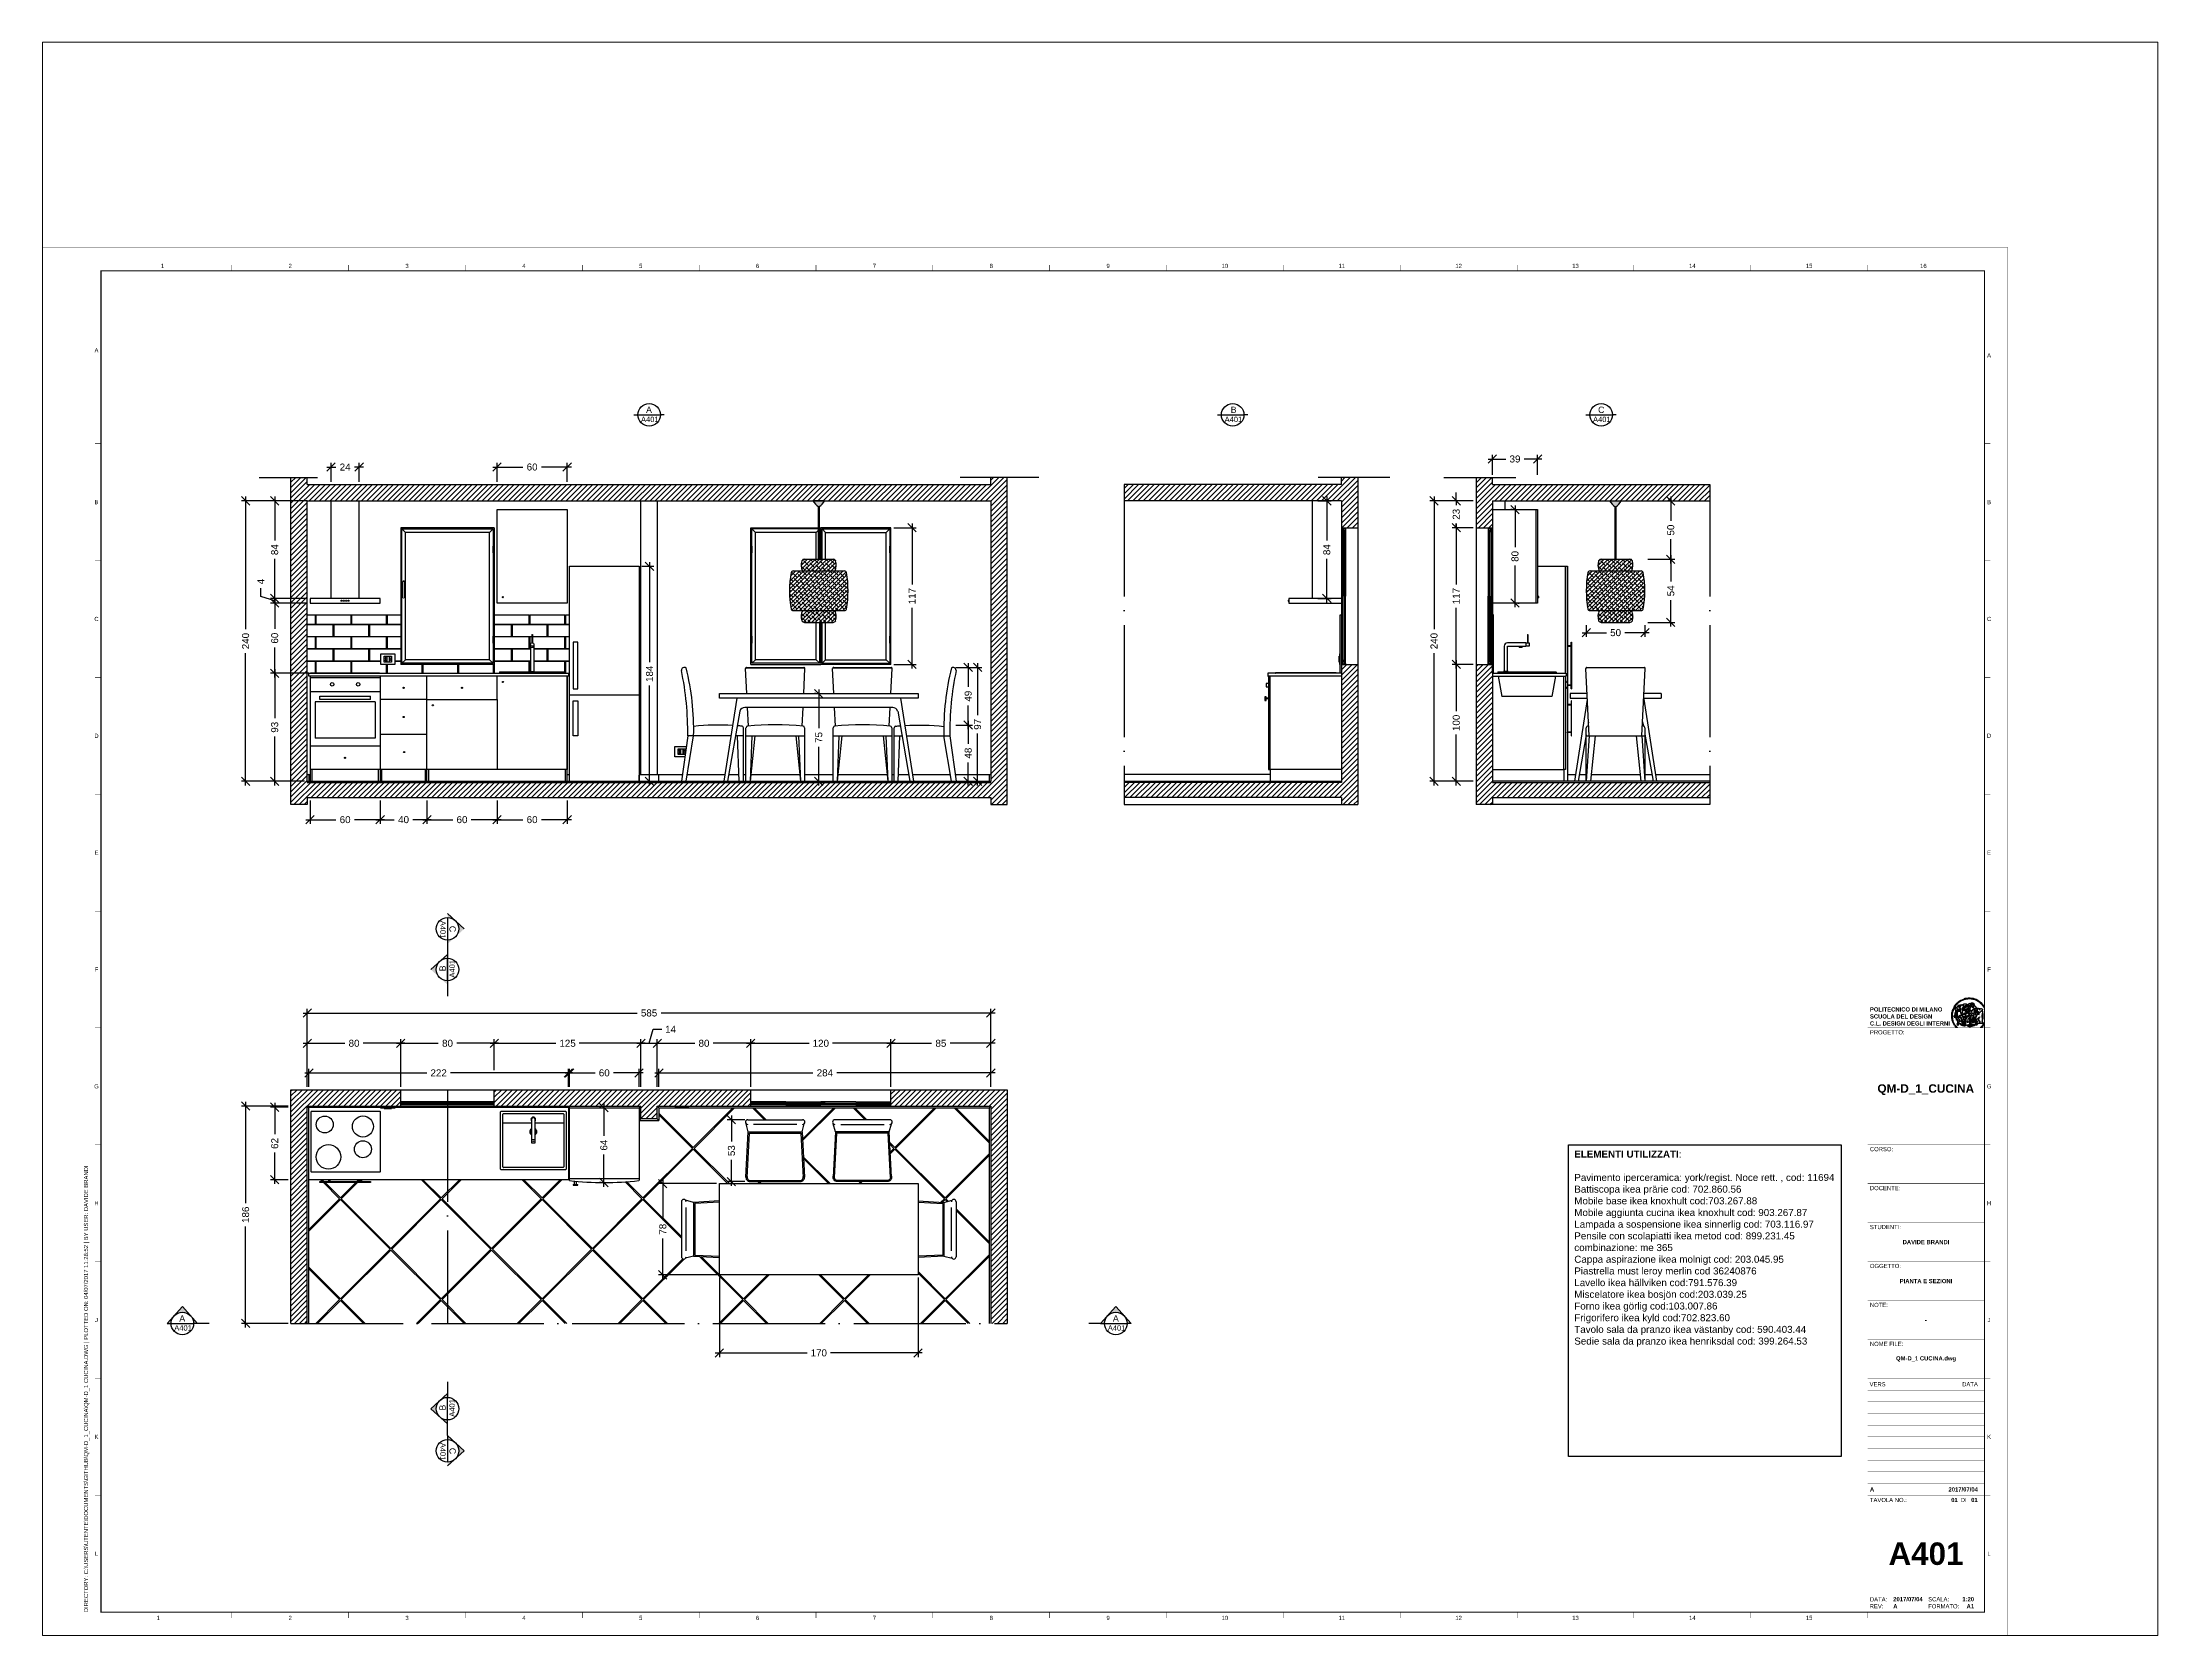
# Paper-space layout 'A401' of a CAD drawing. Header units: millimetres. Extents: x -3 to 902, y -3 to 679.
# The model-space entities are those that its viewports show. They can reach past a viewport. Long polylines and large blocks are cut down to what shows.
import ezdxf
from ezdxf.enums import TextEntityAlignment as Align

# ---------------------------------------------------------------- set-up
doc = ezdxf.new("R2010")
doc.units = ezdxf.units.MM
doc.set_wipeout_variables(frame=1)
doc.linetypes.add('ACAD_ISO03W100', pattern=[30, 12, -18])
doc.linetypes.add('ACAD_ISO04W100', pattern=[30, 24, -3, 0, -3])
doc.layers.add('A-WALL-FULL', color=7, linetype='Continuous', lineweight=35)
for name, color, linetype in [('ARREDI', 3, 'Continuous'), ('G-ANNO-LOGO', 5, 'Continuous'), ('G-ANNO-TEXT', 5, 'Continuous'), ('G-ANNO-TTLB', 5, 'Continuous'), ('INFISSI', 4, 'Continuous'), ('MURI', 7, 'Continuous'), ('PAVIMENTO', 2, 'Continuous'), ('SEZIONE', 6, 'Continuous')]:
    doc.layers.add(name, color=color, linetype=linetype)
doc.layers.add('G-ANNO-NPLT', color=5, linetype='Continuous', plot=False)
doc.styles.add('ARIAL', font='arial.ttf')
doc.styles.add('ARIAL-BOLD', font='')
doc.styles.get("Standard").update_dxf_attribs({"font": 'arial.ttf'})
doc.styles.get('ARIAL-BOLD').set_extended_font_data('Arial', bold=True)
doc.dimstyles.new('TICK_36', dxfattribs={"dimtxt": 3, "dimasz": 3.6, "dimexe": 1.8, "dimexo": 1.2, "dimgap": 1.8, "dimtad": 0, "dimdec": 0, "dimzin": 0, "dimdsep": 46, "dimtxsty": 'ARIAL', "dimblk": 'OBLIQUE', "dimcen": 1.8, "dimdle": 1.8, "dimclrd": 256, "dimclre": 253, "dimclrt": 256, "dimadec": 0, "dimazin": 0, "dimtfac": 1, "dimtdec": 0, "dimtmove": 1, "dimatfit": 3, "dimldrblk": 'OPEN90', "dimfxl": 1, "dimtolj": 1, "dimtzin": 0, "dimarcsym": 0})

# ---------------------------------------------------------------- blocks, each defined once
blk = doc.blocks.new('A1_GRID_LAYOUT')
at = {"layer": 'G-ANNO-NPLT', "const_width": 0.18}
for points in [[(841, 594), (0, 594)], [(0, 0), (0, 594)], [(841, 0), (841, 594)], [(841, 0), (0, 0)]]:
    blk.add_lwpolyline(points, dxfattribs=at)
at = {"layer": 'G-ANNO-TTLB', "const_width": 0.5, "flags": 128}
blk.add_lwpolyline([(25, 584), (25, 10), (831, 10), (831, 584)], close=True, dxfattribs=at)
at = {"layer": 'G-ANNO-TTLB', "const_width": 0.18, "flags": 128}
for points in [[(81, 586.5), (81, 584)], [(131, 586.5), (131, 584)], [(181, 586.5), (181, 584)], [(231, 586.5), (231, 584)], [(281, 586.5), (281, 584)], [(331, 586.5), (331, 584)], [(381, 586.5), (381, 584)], [(431, 586.5), (431, 584)], [(481, 586.5), (481, 584)], [(531, 586.5), (531, 584)], [(581, 586.5), (581, 584)], [(631, 586.5), (631, 584)], [(681, 586.5), (681, 584)], [(731, 586.5), (731, 584)], [(781, 586.5), (781, 584)], [(0, 578.5), (0, 576)], [(25, 510), (22.5, 510)], [(833.5, 510), (831, 510)], [(25, 460), (22.5, 460)], [(833.5, 460), (831, 460)], [(25, 410), (22.5, 410)], [(833.5, 410), (831, 410)], [(25, 360), (22.5, 360)], [(833.5, 360), (831, 360)], [(25, 310), (22.5, 310)], [(833.5, 310), (831, 310)], [(25, 260), (22.5, 260)], [(833.5, 260), (831, 260)], [(25, 210), (22.5, 210)], [(833.5, 210), (831, 210)], [(25, 160), (22.5, 160)], [(833.5, 160), (831, 160)], [(25, 110), (22.5, 110)], [(833.5, 110), (831, 110)], [(833.5, 110), (831, 110)], [(25, 60), (22.5, 60)], [(833.5, 60), (831, 60)], [(833.5, 60), (831, 60)], [(81, 10), (81, 7.5)], [(131, 10), (131, 7.5)], [(181, 10), (181, 7.5)], [(231, 10), (231, 7.5)], [(281, 10), (281, 7.5)], [(331, 10), (331, 7.5)], [(381, 10), (381, 7.5)], [(431, 10), (431, 7.5)], [(481, 10), (481, 7.5)], [(531, 10), (531, 7.5)], [(581, 10), (581, 7.5)], [(631, 10), (631, 7.5)], [(681, 10), (681, 7.5)], [(731, 10), (731, 7.5)], [(781, 10), (781, 7.5)]]:
    blk.add_lwpolyline(points, dxfattribs=at)
at = {"layer": 'G-ANNO-TTLB', "const_width": 0.18}
blk.add_lwpolyline([(716.5, 10), (776.5, 10)], dxfattribs=at)
at = {"layer": 'G-ANNO-TEXT', "style": 'ARIAL'}
for s, p in [('1', (51.35, 586.07)), ('2', (106, 586.07)), ('3', (156, 586.07)), ('4', (206, 586.07)), ('5', (256, 586.07)), ('6', (306, 586.07)), ('7', (356, 586.07)), ('8', (406, 586.07)), ('9', (456, 586.07)), ('10', (506, 586.07)), ('11', (556, 586.07)), ('12', (606, 586.07)), ('13', (656, 586.07)), ('14', (706, 586.07)), ('15', (756, 586.07)), ('16', (804.89, 586.07)), ('A', (23.09, 549.98)), ('A', (832.98, 547.71)), ('B', (23.09, 485)), ('B', (832.98, 485)), ('C', (23.09, 435)), ('C', (832.98, 435)), ('D', (23.09, 385)), ('D', (832.98, 385)), ('E', (23.09, 335)), ('E', (832.98, 335)), ('F', (23.09, 285)), ('F', (832.98, 285)), ('G', (23.09, 235)), ('G', (832.98, 235)), ('H', (23.09, 185)), ('H', (832.98, 185)), ('J', (23.09, 135)), ('J', (832.98, 135)), ('K', (23.09, 85)), ('K', (832.98, 85)), ('L', (23.09, 35)), ('L', (832.98, 35)), ('1', (49.49, 7.51)), ('2', (106, 7.51)), ('3', (156, 7.51)), ('4', (206, 7.51)), ('5', (256, 7.51)), ('6', (306, 7.51)), ('7', (356, 7.51)), ('8', (406, 7.51)), ('9', (456, 7.51)), ('10', (506, 7.51)), ('11', (556, 7.51)), ('12', (606, 7.51)), ('13', (656, 7.51)), ('14', (706, 7.51)), ('15', (756, 7.51))]:
    blk.add_text(s, height=1.8, dxfattribs=at).set_placement(p, align=Align.MIDDLE_CENTER)
at = {"layer": 'G-ANNO-TEXT', "insert": (17.7, 9.95), "char_height": 1.8, "attachment_point": 1, "rotation": 90, "style": 'ARIAL'}
blk.add_mtext_dynamic_manual_height_columns('DIRECTORY: C:\\\\USERS\\\\UTENTE\\\\DOCUMENTS\\\\GITHUB\\\\QM-D_1_CUCINA\\\\QM-D_1 CUCINA.DWG | PLOTTED ON: 04/07/2017 11:28:52 | BY USER: DAVIDE BRANDI', width=412.209, gutter_width=9, heights=[0], dxfattribs=at)
blk = doc.blocks.new('logoPolimi')
for p, q in [((-2.37, 0.12), (-2.16, 0.11)), ((-2.37, 0.01), (-2.16, 0.01)), ((-2.36, 0.23), (-2.15, 0.21)), ((-2.35, 0.34), (-2.14, 0.31)), ((-2.33, 0.45), (-2.12, 0.41)), ((-2.3, 0.55), (-2.1, 0.51)), ((-2.28, 0.66), (-2.07, 0.6)), ((-2.24, 0.77), (-2.04, 0.7)), ((-2.2, 0.87), (-2.01, 0.79)), ((-2.16, 0.97), (-1.97, 0.89)), ((-2.11, 1.07), (-1.93, 0.98)), ((-2.06, 1.17), (-1.88, 1.07)), ((-2.01, 1.26), (-1.83, 1.15)), ((-1.94, 1.36), (-1.77, 1.24)), ((-1.88, 1.45), (-1.71, 1.32)), ((-1.84, 0.03), (-1.82, 0.35)), ((-1.81, 1.53), (-1.65, 1.4)), ((-1.74, 1.61), (-1.58, 1.47)), ((-1.73, 0.59), (-1.73, 0.59)), ((-1.73, 0.59), (-1.73, 0.59)), ((-1.66, 1.69), (-1.51, 1.54)), ((-1.65, 0.57), (-1.65, 0.57)), ((-1.59, 1.12), (-1.59, 1.12)), ((-1.58, 1.77), (-1.44, 1.61)), ((-1.51, 0.55), (-1.51, 0.55)), ((-1.51, 0.55), (-1.51, 0.55)), ((-1.49, 1.84), (-1.36, 1.68)), ((-1.41, 1.91), (-1.28, 1.74)), ((-1.32, 1.97), (-1.2, 1.8)), ((-1.31, 0.79), (-1.21, 0.75)), ((-1.21, 0.75), (-1.31, 0.79)), ((-1.21, 0.75), (-1.31, 0.79)), ((-1.22, 2.03), (-1.11, 1.85)), ((-1.21, 0.75), (-1.21, 0.75)), ((-1.21, 0.75), (-1.21, 0.75)), ((-1.19, 0.76), (-1.19, 0.76)), ((-1.19, 0.76), (-1.19, 0.76)), ((-1.17, 0.99), (-1.18, 0.99)), ((-1.18, 0.99), (-1.17, 0.99)), ((-1.16, 0.57), (-1.16, 0.57)), ((-1.16, 0.57), (-1.16, 0.57)), ((-1.13, 2.09), (-1.03, 1.9)), ((-1.1, 0.01), (-0.99, 0.06)), ((-0.99, 0.06), (-1.1, 0.01)), ((-0.99, 0.06), (-1.1, 0.01)), ((-1.03, 2.14), (-0.94, 1.95)), ((-0.99, 0.06), (-0.99, 0.06)), ((-0.99, 0.06), (-0.99, 0.06)), ((-0.97, 0.79), (-0.98, 0.79)), ((-0.89, 0.84), (-0.97, 0.79)), ((-0.97, 0.79), (-0.89, 0.84)), ((-0.96, 1.41), (-0.96, 1.41)), ((-0.96, 1.41), (-0.96, 1.41)), ((-0.93, 2.18), (-0.84, 1.99)), ((-0.89, 0.84), (-0.82, 0.87)), ((-0.82, 0.87), (-0.89, 0.84)), ((-0.89, 0.84), (-0.82, 0.87)), ((-0.88, 0.83), (-0.89, 0.84)), ((-0.85, 1.39), (-0.85, 1.39)), ((-0.85, 1.39), (-0.85, 1.39)), ((-0.84, 0.14), (-0.84, 0.14)), ((-0.83, 2.22), (-0.75, 2.03)), ((-0.77, 1.08), (-0.78, 1.08)), ((-0.78, 1.08), (-0.77, 1.08)), ((-0.61, 1.12), (-0.77, 1.08)), ((-0.77, 1.08), (-0.61, 1.12)), ((-0.77, 1.08), (-0.61, 1.12)), ((-0.75, 1.3), (-0.76, 1.29)), ((-0.76, 1.29), (-0.75, 1.3)), ((-0.72, 2.26), (-0.66, 2.06)), ((-0.65, 0.99), (-0.7, 0.96)), ((-0.69, 0.18), (-0.68, 0.18)), ((-0.66, 0.93), (-0.66, 0.93)), ((-0.66, 0.93), (-0.64, 0.93)), ((-0.66, 0.93), (-0.66, 0.93)), ((-0.66, 0.93), (-0.66, 0.93)), ((-0.63, 1.01), (-0.63, 1.01)), ((-0.63, 1.01), (-0.62, 1.01)), ((-0.63, 0.66), (-0.63, 0.66)), ((-0.61, 2.29), (-0.56, 2.09)), ((-0.6, 1.12), (-0.61, 1.12)), ((-0.61, 1.12), (-0.6, 1.12)), ((-0.61, 1.12), (-0.6, 1.12)), ((-0.61, 0.86), (-0.57, 0.85)), ((-0.57, 0.85), (-0.61, 0.86)), ((-0.61, 0.86), (-0.57, 0.85)), ((-0.53, 1.08), (-0.6, 1.12)), ((-0.6, 1.12), (-0.6, 1.11)), ((-0.6, 1.12), (-0.53, 1.08)), ((-0.57, 0.8), (-0.59, 0.8)), ((-0.57, 0.85), (-0.53, 0.84)), ((-0.57, 0.85), (-0.57, 0.85)), ((-0.57, 0.85), (-0.57, 0.85)), ((-0.57, 0.85), (-0.53, 0.84)), ((-0.56, 0.29), (-0.49, 0.48)), ((-0.56, 0.14), (-0.56, 0.29)), ((-0.5, 0.11), (-0.56, 0.14)), ((-0.53, 0.84), (-0.51, 0.84)), ((-0.53, 0.84), (-0.51, 0.84)), ((-0.53, 0.84), (-0.53, 0.84)), ((-0.51, 2.32), (-0.46, 2.11)), ((-0.51, 0.11), (-0.51, 0.11)), ((-0.51, 0.11), (-0.51, 0.11)), ((-0.34, 0.33), (-0.5, 0.11)), ((-0.49, 0.48), (-0.41, 0.55)), ((-0.42, 0.8), (-0.47, 0.79)), ((-0.42, 0.8), (-0.47, 0.79)), ((-0.47, 0.79), (-0.45, 0.76)), ((-0.47, 0.79), (-0.45, 0.76)), ((-0.45, 1.14), (-0.42, 1.11)), ((-0.42, 1.26), (-0.36, 1.22)), ((-0.41, 0.55), (-0.34, 0.49)), ((-0.4, 2.34), (-0.36, 2.13)), ((-0.4, 1.37), (-0.38, 1.38)), ((-0.39, 1.37), (-0.4, 1.37)), ((-0.35, 1.33), (-0.4, 1.37)), ((-0.39, 1.24), (-0.4, 1.23)), ((-0.38, 1.14), (-0.38, 1.14)), ((-0.34, 0.49), (-0.09, 0.48)), ((-0.16, 0.32), (-0.34, 0.33)), ((-0.14, 0.32), (-0.31, 0.34)), ((-0.29, 2.35), (-0.26, 2.14)), ((-0.28, 1.3), (-0.29, 1.3)), ((-0.28, 1.3), (-0.28, 1.3)), ((-0.18, 2.36), (-0.16, 2.15)), ((-0.16, 1.24), (-0.16, 1.25)), ((-0.16, 1.25), (-0.16, 1.25)), ((-0.16, 0.49), (-0.14, 0.64)), ((-0.06, 0.27), (-0.16, 0.32)), ((-0.1, 0.88), (-0.09, 0.87)), ((-0.08, 1.37), (-0.08, 1.38)), ((-0.08, 1.23), (-0.05, 1.21)), ((-0.05, 1.21), (-0.08, 1.23)), ((-0.08, 1.23), (-0.05, 1.21)), ((-0.07, 2.37), (-0.06, 2.16)), ((-0.03, 0.26), (-0.06, 0.27)), ((-0.05, 1.21), (-0.04, 1.21)), ((-0.04, 1.21), (-0.05, 1.21)), ((-0.04, 1.21), (-0.04, 1.21)), ((-0.04, 1.21), (-0.04, 1.21)), ((-0.04, 0.48), (-0.03, 0.26)), ((0.03, 1.15), (0.03, 1.15)), ((0.03, 0.66), (0.03, 0.67)), ((0.04, 2.37), (0.04, 2.16)), ((0.07, 0.58), (0.07, 0.57)), ((0.1, 1.18), (0.1, 1.18)), ((0.1, 0.84), (0.1, 0.84)), ((0.13, 1.32), (0.17, 1.19)), ((0.15, 2.36), (0.14, 2.16)), ((0.14, 0.71), (0.34, 0.65)), ((0.31, 0.56), (0.17, 0.63)), ((0.26, 2.36), (0.24, 2.15)), ((0.27, 1.61), (0.27, 1.61)), ((0.27, 1.61), (0.27, 1.61)), ((0.27, 1.61), (0.27, 1.61)), ((0.29, 1.29), (0.29, 1.29)), ((0.29, 1.29), (0.29, 1.29)), ((0.29, 1.29), (0.29, 1.29)), ((0.29, 1.29), (0.29, 1.29)), ((0.33, 0.49), (0.34, 0.49)), ((0.33, 0.03), (0.35, 0.03)), ((0.33, 0.03), (0.35, 0.03)), ((0.37, 2.34), (0.34, 2.13)), ((0.34, 0.65), (0.34, 0.64)), ((0.35, 0.03), (0.57, 0.06)), ((0.35, 0.03), (0.57, 0.06)), ((0.35, 0.03), (0.35, 0.03)), ((0.35, 0.03), (0.35, 0.03)), ((0.38, 1.36), (0.37, 1.35)), ((0.38, 0.34), (0.37, 0.34)), ((0.38, 0.34), (0.38, 0.34)), ((0.43, 0.67), (0.39, 0.64)), ((0.48, 2.32), (0.44, 2.12)), ((0.49, 1.05), (0.51, 1.13)), ((0.51, 1.13), (0.49, 1.05)), ((0.49, 1.05), (0.51, 1.13)), ((0.51, 1.31), (0.5, 1.29)), ((0.51, 1.13), (0.52, 1.23)), ((0.52, 1.23), (0.51, 1.23)), ((0.51, 1.23), (0.52, 1.23)), ((0.52, 1.23), (0.51, 1.13)), ((0.51, 1.13), (0.52, 1.23)), ((0.52, 1.24), (0.6, 1.37)), ((0.52, 1.23), (0.6, 1.36)), ((0.6, 1.36), (0.52, 1.23)), ((0.52, 1.23), (0.52, 1.23)), ((0.52, 1.23), (0.52, 1.24)), ((0.52, 1.23), (0.52, 1.23)), ((0.55, 1.07), (0.53, 1.06)), ((0.53, 1.04), (0.53, 1.06)), ((0.53, 1.05), (0.53, 1.04)), ((0.59, 2.3), (0.54, 2.09)), ((0.54, 0.3), (0.63, 0.32)), ((0.54, -0.08), (0.61, 0.06)), ((0.61, 0.06), (0.54, -0.08)), ((0.54, -0.08), (0.61, 0.06)), ((0.56, 0.19), (0.59, 0.21)), ((0.57, 1.07), (0.57, 1.07)), ((0.57, 1.07), (0.57, 1.07)), ((0.57, 1.07), (0.57, 1.07)), ((0.57, 1.07), (0.57, 1.07)), ((0.57, 1.07), (0.57, 1.07)), ((0.57, 1.07), (0.57, 1.07)), ((0.57, 1.07), (0.57, 1.07)), ((0.58, 0.3), (0.59, 0.29)), ((0.59, 0.78), (0.59, 0.79)), ((0.59, 0.79), (0.59, 0.79)), ((0.59, 0.79), (0.59, 0.79)), ((0.59, 0.79), (0.59, 0.78)), ((0.61, 0.06), (0.6, 0.07)), ((0.6, 0.07), (0.61, 0.06)), ((0.61, 0.06), (0.61, 0.07)), ((0.62, 0.21), (0.65, 0.22)), ((0.69, 2.27), (0.63, 2.07)), ((0.64, 1.37), (0.65, 1.37)), ((0.69, 0.86), (0.68, 0.86)), ((0.68, 0.86), (0.69, 0.86)), ((0.68, 0.76), (0.68, 0.76)), ((0.8, 2.23), (0.73, 2.03)), ((0.76, 0.26), (0.76, 0.26)), ((0.9, 2.19), (0.82, 2)), ((0.82, 0.35), (0.84, 0.36)), ((0.82, 0.35), (0.82, 0.35)), ((0.84, 0.36), (0.84, 0.37)), ((0.85, 0.34), (1.05, 0.35)), ((1, 2.15), (0.91, 1.96)), ((0.93, 1.05), (0.93, 1.05)), ((0.93, 1.05), (0.93, 1.05)), ((0.93, 1.05), (0.93, 1.04)), ((0.93, 1.05), (0.93, 1.05)), ((0.97, 0.66), (0.96, 0.66)), ((1.01, 0.97), (0.98, 0.96)), ((1.1, 2.1), (1, 1.91)), ((1.2, 2.04), (1.09, 1.86)), ((1.17, 0.96), (1.17, 0.95)), ((1.17, 0.95), (1.17, 0.95)), ((1.29, 1.99), (1.18, 1.81)), ((1.38, 1.92), (1.26, 1.75)), ((1.34, 0.37), (1.26, 0.04)), ((1.27, 0.37), (1.27, 0.38)), ((1.28, 0.95), (1.28, 0.95)), ((1.47, 1.86), (1.34, 1.69)), ((1.37, 0.73), (1.46, 0.81)), ((1.41, 0.4), (1.41, 0.41)), ((1.56, 1.79), (1.42, 1.63)), ((1.64, 1.71), (1.49, 1.56)), ((1.49, 0.9), (1.57, 0.92)), ((1.72, 1.63), (1.56, 1.49)), ((1.67, 0.6), (1.57, 0.53)), ((1.79, 1.55), (1.63, 1.41)), ((1.86, 1.47), (1.7, 1.34)), ((1.93, 1.38), (1.76, 1.26)), ((1.99, 1.29), (1.81, 1.17)), ((2.05, 1.19), (1.87, 1.09)), ((2.1, 1.1), (1.92, 1)), ((2.15, 1), (1.96, 0.91)), ((2.19, 0.9), (2, 0.82)), ((2.23, 0.79), (2.04, 0.72)), ((2.27, 0.69), (2.07, 0.63)), ((2.3, 0.58), (2.09, 0.53)), ((2.32, 0.47), (2.12, 0.43)), ((2.34, 0.37), (2.13, 0.33)), ((2.36, 0.26), (2.15, 0.23)), ((2.37, 0.15), (2.16, 0.13)), ((2.37, 0.04), (2.16, 0.03)), ((-2.37, -0.1), (-2.16, -0.09)), ((-2.36, -0.21), (-2.15, -0.19)), ((-2.35, -0.32), (-2.14, -0.29)), ((-2.33, -0.43), (-2.12, -0.39)), ((-2.31, -0.54), (-2.1, -0.49)), ((-2.28, -0.65), (-2.08, -0.59)), ((-2.25, -0.75), (-2.05, -0.69)), ((-2.21, -0.86), (-2.02, -0.78)), ((-2.17, -0.96), (-1.98, -0.87)), ((-2.12, -1.06), (-1.93, -0.96)), ((-2.07, -1.16), (-1.89, -1.05)), ((-2.04, -0.15), (-1.97, -0.2)), ((-2.01, -1.25), (-1.84, -1.14)), ((-1.95, -1.34), (-1.78, -1.22)), ((-1.89, -1.43), (-1.72, -1.31)), ((-1.82, -1.52), (-1.66, -1.38)), ((-1.75, -1.6), (-1.59, -1.46)), ((-1.67, -1.68), (-1.52, -1.53)), ((-1.58, -0.12), (-1.6, -0.18)), ((-1.6, -0.18), (-1.58, -0.28)), ((-1.57, -0.54), (-1.59, -0.54)), ((-1.59, -0.54), (-1.59, -0.54)), ((-1.59, -1.76), (-1.45, -1.6)), ((-1.56, -0.32), (-1.56, -0.31)), ((-1.56, -0.31), (-1.56, -0.31)), ((-1.53, -0.65), (-1.53, -0.65)), ((-1.53, -0.65), (-1.53, -0.65)), ((-1.51, -1.83), (-1.37, -1.67)), ((-1.48, -0.86), (-1.48, -0.85)), ((-1.42, -0.37), (-1.42, -0.37)), ((-1.42, -1.9), (-1.29, -1.73)), ((-1.38, -0.46), (-1.38, -0.46)), ((-1.33, -1.96), (-1.21, -1.79)), ((-1.31, -0.24), (-1.31, -0.23)), ((-1.31, -0.23), (-1.31, -0.24)), ((-1.24, -2.02), (-1.13, -1.84)), ((-1.23, -0.19), (-1.23, -0.19)), ((-1.23, -0.19), (-1.23, -0.19)), ((-1.23, -0.19), (-1.23, -0.19)), ((-1.23, -0.19), (-1.23, -0.19)), ((-1.14, -2.08), (-1.04, -1.89)), ((-1.04, -2.13), (-0.95, -1.94)), ((-1.01, -0.39), (-1.02, -0.39)), ((-1.02, -0.39), (-1.01, -0.39)), ((-1.02, -0.7), (-1.02, -0.7)), ((-1.02, -0.7), (-1.02, -0.7)), ((-1.02, -0.7), (-1.02, -0.7)), ((-0.94, -2.18), (-0.86, -1.98)), ((-0.84, -2.22), (-0.77, -2.02)), ((-0.79, -0.51), (-0.83, -0.58)), ((-0.83, -0.58), (-0.79, -0.51)), ((-0.83, -0.58), (-0.79, -0.51)), ((-0.78, -1.05), (-0.83, -0.94)), ((-0.83, -0.94), (-0.78, -1.05)), ((-0.83, -0.94), (-0.83, -0.94)), ((-0.83, -0.94), (-0.78, -1.05)), ((-0.82, -1.23), (-0.82, -1.23)), ((-0.82, -1.23), (-0.77, -1.23)), ((-0.77, -1.23), (-0.82, -1.23)), ((-0.82, -1.23), (-0.82, -1.23)), ((-0.77, -1.23), (-0.82, -1.23)), ((-0.75, -0.96), (-0.8, -0.89)), ((-0.8, -0.89), (-0.79, -0.92)), ((-0.79, -0.92), (-0.8, -0.89)), ((-0.8, -0.89), (-0.75, -0.96)), ((-0.79, -0.92), (-0.8, -0.89)), ((-0.8, -0.89), (-0.8, -0.89)), ((-0.8, -0.89), (-0.75, -0.96)), ((-0.79, -0.92), (-0.78, -0.95)), ((-0.78, -0.95), (-0.79, -0.92)), ((-0.78, -0.95), (-0.79, -0.92)), ((-0.77, -0.49), (-0.78, -0.48)), ((-0.78, -0.48), (-0.77, -0.49)), ((-0.78, -0.95), (-0.76, -1)), ((-0.76, -1), (-0.78, -0.95)), ((-0.76, -1), (-0.78, -0.95)), ((-0.71, -0.89), (-0.75, -0.87)), ((-0.75, -0.87), (-0.71, -0.89)), ((-0.75, -0.87), (-0.71, -0.89)), ((-0.72, -1.01), (-0.75, -0.96)), ((-0.75, -0.96), (-0.72, -1.01)), ((-0.75, -0.96), (-0.72, -1.01)), ((-0.74, -2.25), (-0.67, -2.05)), ((-0.64, -0.93), (-0.71, -0.89)), ((-0.71, -0.89), (-0.64, -0.93)), ((-0.71, -0.89), (-0.64, -0.93)), ((-0.66, -0.53), (-0.66, -0.53)), ((-0.66, -0.53), (-0.66, -0.53)), ((-0.66, -0.53), (-0.66, -0.53)), ((-0.63, -2.29), (-0.57, -2.08)), ((-0.52, -2.31), (-0.48, -2.11)), ((-0.39, -0.81), (-0.51, -0.69)), ((-0.51, -1.04), (-0.5, -1.04)), ((-0.48, -0.42), (-0.48, -0.42)), ((-0.48, -0.42), (-0.48, -0.42)), ((-0.48, -0.42), (-0.48, -0.42)), ((-0.42, -2.33), (-0.38, -2.13)), ((-0.41, -0.51), (-0.41, -0.51)), ((-0.38, -0.05), (-0.39, -0.12)), ((-0.39, -0.12), (-0.37, -0.1)), ((-0.35, -0.14), (-0.37, -0.08)), ((-0.37, -0.09), (-0.37, -0.09)), ((-0.33, -0.12), (-0.35, -0.14)), ((-0.32, -0.14), (-0.35, -0.14)), ((-0.35, -0.18), (-0.34, -0.22)), ((-0.34, -0.08), (-0.29, -0.16)), ((-0.34, -0.22), (-0.34, -0.22)), ((-0.27, -0.17), (-0.32, -0.14)), ((-0.31, -2.35), (-0.28, -2.14)), ((-0.25, -0.91), (-0.26, -0.9)), ((-0.26, -1.29), (0.1, -1.2)), ((0.1, -1.2), (-0.26, -1.29)), ((0.08, -1.4), (-0.26, -1.29)), ((-0.26, -1.29), (0.08, -1.4)), ((-0.26, -1.38), (-0.26, -1.29)), ((-0.26, -1.29), (-0.26, -1.29)), ((-0.26, -1.29), (-0.26, -1.38)), ((-0.26, -1.29), (0.08, -1.4)), ((-0.26, -1.29), (-0.26, -1.29)), ((0.08, -1.49), (-0.26, -1.38)), ((-0.26, -1.38), (0.09, -1.49)), ((-0.2, -2.36), (-0.18, -2.15)), ((-0.14, -0.15), (-0.16, -0.13)), ((-0.11, -0.04), (-0.12, -0.05)), ((-0.09, -2.37), (-0.08, -2.16)), ((-0.04, -0.41), (-0.01, -0.44)), ((-0.01, -0.44), (-0.04, -0.41)), ((-0.04, -0.41), (-0.01, -0.44)), ((0.03, -2.37), (0.02, -2.16)), ((0.07, -0.84), (0.07, -0.84)), ((0.07, -0.84), (0.07, -0.84)), ((0.1, -1.2), (0.08, -1.32)), ((0.08, -1.32), (0.13, -1.2)), ((0.08, -1.4), (0.72, -1.22)), ((0.72, -1.22), (0.08, -1.4)), ((0.08, -1.4), (0.72, -1.22)), ((0.72, -1.31), (0.08, -1.49)), ((0.08, -1.44), (0.08, -1.4)), ((0.08, -1.4), (0.08, -1.44)), ((0.08, -1.4), (0.08, -1.49)), ((0.08, -1.49), (0.08, -1.44)), ((0.08, -1.44), (0.08, -1.44)), ((0.08, -1.44), (0.08, -1.45)), ((0.08, -1.45), (0.08, -1.46)), ((0.08, -1.46), (0.08, -1.49)), ((0.1, -1.01), (0.09, -0.86)), ((0.1, -1.01), (0.09, -0.86)), ((0.09, -1.49), (0.72, -1.31)), ((0.1, -1.2), (0.12, -1.04)), ((0.12, -1.04), (0.1, -1.2)), ((0.13, -1.2), (0.1, -1.2)), ((0.1, -1.2), (0.13, -1.2)), ((0.13, -1.2), (0.1, -1.2)), ((0.1, -1.2), (0.1, -1.2)), ((0.11, -0.44), (0.11, -0.44)), ((0.11, -0.44), (0.11, -0.44)), ((0.12, -0.21), (0.12, -0.21)), ((0.12, -0.21), (0.12, -0.21)), ((0.12, -0.21), (0.12, -0.21)), ((0.12, -0.21), (0.12, -0.21)), ((0.12, -0.21), (0.12, -0.21)), ((0.12, -0.21), (0.12, -0.21)), ((0.12, -0.21), (0.12, -0.21)), ((0.12, -0.21), (0.12, -0.21)), ((0.12, -0.21), (0.12, -0.21)), ((0.12, -0.21), (0.12, -0.21)), ((0.12, -0.21), (0.12, -0.21)), ((0.12, -0.21), (0.12, -0.21)), ((0.12, -0.21), (0.12, -0.21)), ((0.12, -0.56), (0.14, -0.53)), ((0.14, -0.53), (0.12, -0.56)), ((0.12, -0.56), (0.14, -0.53)), ((0.12, -1.04), (0.12, -1.04)), ((0.12, -1.04), (0.12, -1.04)), ((0.12, -1.04), (0.12, -1.04)), ((0.14, -2.37), (0.12, -2.16)), ((0.21, -0.99), (0.13, -1.2)), ((0.13, -1.2), (0.21, -0.99)), ((0.36, -1.14), (0.13, -1.2)), ((0.13, -1.2), (0.26, -1.17)), ((0.14, -0.53), (0.16, -0.49)), ((0.16, -0.49), (0.14, -0.53)), ((0.14, -0.53), (0.16, -0.49)), ((0.16, -0.49), (0.16, -0.49)), ((0.16, -0.49), (0.16, -0.49)), ((0.28, -1.19), (0.21, -0.99)), ((0.21, -0.99), (0.31, -1.27)), ((0.25, -2.36), (0.22, -2.15)), ((0.24, -0.17), (0.24, -0.16)), ((0.24, -0.16), (0.24, -0.17)), ((0.25, -0.84), (0.25, -0.88)), ((0.25, -0.88), (0.25, -0.84)), ((0.25, -0.88), (0.25, -0.84)), ((0.25, -0.88), (0.29, -1.17)), ((0.26, -0.88), (0.25, -0.88)), ((0.31, -1.27), (0.25, -0.88)), ((0.26, -1.17), (0.28, -1.16)), ((0.28, -1.16), (0.36, -1.14)), ((0.29, -1.17), (0.28, -1.19)), ((0.35, -2.34), (0.32, -2.14)), ((0.36, -1.14), (0.72, -1.22)), ((0.72, -1.22), (0.36, -1.14)), ((0.46, -2.32), (0.42, -2.12)), ((0.49, -0.31), (0.49, -0.31)), ((0.49, -0.31), (0.49, -0.31)), ((0.5, -0.27), (0.5, -0.27)), ((0.51, -0.27), (0.51, -0.27)), ((0.57, -2.3), (0.52, -2.1)), ((0.68, -2.27), (0.62, -2.07)), ((0.78, -2.24), (0.71, -2.04)), ((0.72, -0.81), (0.75, -0.89)), ((0.72, -1.22), (0.72, -1.31)), ((0.72, -1.31), (0.72, -1.22)), ((0.74, -0.23), (0.74, -0.23)), ((0.74, -0.23), (0.75, -0.24)), ((0.75, -0.23), (0.75, -0.23)), ((0.89, -2.2), (0.81, -2)), ((0.86, -0.25), (0.82, -0.34)), ((0.87, -0.22), (0.86, -0.23)), ((0.87, -0.22), (0.86, -0.25)), ((0.99, -2.15), (0.9, -1.96)), ((0.96, -0.58), (0.96, -0.57)), ((1.09, -2.11), (0.99, -1.92)), ((1.05, -1.05), (1.04, -1.05)), ((1.19, -2.05), (1.08, -1.87)), ((1.28, -2), (1.17, -1.82)), ((1.37, -1.93), (1.25, -1.76)), ((1.31, -0.27), (1.3, -0.26)), ((1.3, -0.26), (1.3, -0.26)), ((1.3, -0.26), (1.3, -0.26)), ((1.3, -0.26), (1.31, -0.27)), ((1.3, -0.26), (1.3, -0.26)), ((1.46, -1.87), (1.33, -1.7)), ((1.54, -1.8), (1.41, -1.64)), ((1.63, -1.72), (1.48, -1.57)), ((1.71, -1.65), (1.55, -1.5)), ((1.78, -1.57), (1.62, -1.43)), ((1.85, -1.48), (1.69, -1.35)), ((1.92, -1.39), (1.75, -1.27)), ((1.98, -1.3), (1.81, -1.19)), ((2.04, -1.21), (1.86, -1.1)), ((2.09, -1.11), (1.91, -1.01)), ((2.14, -1.01), (1.95, -0.92)), ((2.19, -0.91), (1.99, -0.83)), ((2.23, -0.81), (2.03, -0.74)), ((2.26, -0.7), (2.06, -0.64)), ((2.29, -0.6), (2.09, -0.55)), ((2.32, -0.49), (2.11, -0.45)), ((2.34, -0.38), (2.13, -0.35)), ((2.35, -0.27), (2.15, -0.25)), ((2.37, -0.08), (2.16, -0.07)), ((2.36, -0.16), (2.16, -0.15))]:
    blk.add_line(p, q)
for points in [[(-1.9, 0.12), (-1.94, 0.02), (-2.05, -0.09), (-2.05, -0.09)], [(-1.86, 0.38), (-1.86, 0.38), (-1.87, 0.19), (-1.9, 0.12)], [(-1.76, 0.6), (-1.76, 0.6), (-1.84, 0.57), (-1.86, 0.38)], [(-1.86, -0.04), (-1.84, 0.02), (-1.84, 0.03), (-1.84, 0.03)], [(-1.82, 0.78), (-1.83, 0.8), (-1.85, 0.86), (-1.83, 0.88)], [(-1.82, 0.78), (-1.83, 0.8), (-1.85, 0.86), (-1.83, 0.88)], [(-1.83, 0.88), (-1.81, 0.9), (-1.76, 0.96), (-1.76, 0.96)], [(-1.83, 0.88), (-1.81, 0.9), (-1.76, 0.96), (-1.76, 0.96)], [(-1.76, 0.6), (-1.83, 0.7), (-1.78, 0.74), (-1.78, 0.74)], [(-1.78, 0.74), (-1.79, 0.74), (-1.83, 0.7), (-1.76, 0.6)], [(-1.78, 0.74), (-1.8, 0.76), (-1.81, 0.78), (-1.82, 0.78)], [(-1.78, 0.74), (-1.8, 0.76), (-1.81, 0.78), (-1.82, 0.78)], [(-1.82, 0.35), (-1.81, 0.5), (-1.73, 0.59), (-1.73, 0.59)], [(-1.82, -0.19), (-1.73, -0.07), (-1.75, 0.14), (-1.75, 0.3)], [(-1.75, 0.33), (-1.75, 0.17), (-1.73, -0.05), (-1.8, -0.17)], [(-1.78, 0.74), (-1.75, 0.72), (-1.72, 0.69), (-1.68, 0.7)], [(-1.68, 0.7), (-1.72, 0.69), (-1.75, 0.72), (-1.78, 0.74)], [(-1.68, 0.7), (-1.72, 0.69), (-1.75, 0.72), (-1.78, 0.74)], [(-1.78, 0.74), (-1.78, 0.74), (-1.78, 0.74), (-1.78, 0.74)], [(-1.76, 0.96), (-1.68, 1.1), (-1.59, 1.12), (-1.59, 1.12)], [(-1.76, 0.96), (-1.68, 1.1), (-1.6, 1.12), (-1.6, 1.12)], [(-1.73, 0.59), (-1.74, 0.59), (-1.75, 0.6), (-1.76, 0.6)], [(-1.73, 0.59), (-1.74, 0.59), (-1.75, 0.6), (-1.76, 0.6)], [(-1.75, 0.3), (-1.76, 0.47), (-1.65, 0.57), (-1.65, 0.57)], [(-1.65, 0.57), (-1.65, 0.57), (-1.76, 0.5), (-1.75, 0.33)], [(-1.65, 0.57), (-1.68, 0.58), (-1.7, 0.58), (-1.73, 0.59)], [(-1.65, 0.57), (-1.68, 0.58), (-1.7, 0.58), (-1.73, 0.59)], [(-1.5, 0.71), (-1.53, 0.74), (-1.61, 0.71), (-1.68, 0.7)], [(-1.68, 0.7), (-1.61, 0.71), (-1.53, 0.73), (-1.5, 0.71)], [(-1.5, 0.71), (-1.53, 0.73), (-1.61, 0.71), (-1.68, 0.7)], [(-1.51, 0.55), (-1.56, 0.56), (-1.61, 0.56), (-1.65, 0.57)], [(-1.65, 0.57), (-1.61, 0.56), (-1.56, 0.56), (-1.51, 0.55)], [(-1.51, 0.55), (-1.56, 0.56), (-1.61, 0.56), (-1.65, 0.57)], [(-1.59, 1.12), (-1.6, 1.06), (-1.61, 0.99), (-1.61, 0.97)], [(-1.61, 0.97), (-1.61, 0.99), (-1.6, 1.06), (-1.59, 1.12)], [(-1.61, 0.97), (-1.61, 0.99), (-1.6, 1.06), (-1.59, 1.12)], [(-1.61, 0.97), (-1.61, 0.95), (-1.56, 0.88), (-1.54, 0.87)], [(-1.54, 0.87), (-1.56, 0.88), (-1.61, 0.95), (-1.61, 0.97)], [(-1.54, 0.87), (-1.56, 0.88), (-1.61, 0.96), (-1.61, 0.97)], [(-1.59, 1.12), (-1.59, 1.13), (-1.59, 1.15), (-1.58, 1.16)], [(-1.59, 1.12), (-1.59, 1.13), (-1.59, 1.15), (-1.58, 1.16)], [(-1.58, 1.16), (-1.57, 1.21), (-1.52, 1.23), (-1.49, 1.25)], [(-1.58, 1.16), (-1.57, 1.21), (-1.52, 1.23), (-1.49, 1.25)], [(-1.58, 0.36), (-1.58, 0.48), (-1.51, 0.55), (-1.51, 0.55)], [(-1.51, 0.55), (-1.51, 0.55), (-1.58, 0.48), (-1.58, 0.36)], [(-1.51, 0.55), (-1.51, 0.55), (-1.58, 0.48), (-1.58, 0.36)], [(-1.55, 0.04), (-1.55, 0.08), (-1.58, 0.25), (-1.58, 0.36)], [(-1.58, 0.36), (-1.58, 0.25), (-1.55, 0.08), (-1.55, 0.04)], [(-1.58, 0.36), (-1.58, 0.25), (-1.55, 0.08), (-1.55, 0.04)], [(-1.58, -0.12), (-1.57, -0.06), (-1.55, 0.02), (-1.55, 0.04)], [(-1.55, 0.04), (-1.55, 0.02), (-1.57, -0.06), (-1.58, -0.12)], [(-1.55, 0.04), (-1.55, 0.02), (-1.56, -0.04), (-1.57, -0.1)], [(-1.54, 0.87), (-1.52, 0.85), (-1.47, 0.83), (-1.44, 0.83)], [(-1.44, 0.83), (-1.47, 0.83), (-1.52, 0.85), (-1.54, 0.87)], [(-1.45, 0.83), (-1.47, 0.83), (-1.52, 0.85), (-1.54, 0.87)], [(-1.51, 0.55), (-1.33, 0.54), (-1.16, 0.57), (-1.16, 0.57)], [(-1.16, 0.57), (-1.16, 0.57), (-1.33, 0.54), (-1.51, 0.55)], [(-1.16, 0.57), (-1.16, 0.57), (-1.33, 0.54), (-1.51, 0.55)], [(-1.5, 0.71), (-1.46, 0.68), (-1.4, 0.62), (-1.33, 0.66)], [(-1.33, 0.66), (-1.4, 0.62), (-1.46, 0.68), (-1.5, 0.71)], [(-1.33, 0.66), (-1.4, 0.62), (-1.46, 0.68), (-1.5, 0.71)], [(-1.49, 1.25), (-1.46, 1.26), (-1.42, 1.33), (-1.39, 1.36)], [(-1.49, 1.25), (-1.46, 1.27), (-1.43, 1.34), (-1.39, 1.36)], [(-1.31, 0.79), (-1.33, 0.79), (-1.42, 0.83), (-1.45, 0.83)], [(-1.44, 0.83), (-1.42, 0.83), (-1.33, 0.79), (-1.31, 0.79)], [(-1.31, 0.79), (-1.33, 0.79), (-1.42, 0.83), (-1.44, 0.83)], [(-1.35, 1.1), (-1.4, 1.17), (-1.36, 1.23), (-1.29, 1.31)], [(-1.29, 1.31), (-1.36, 1.23), (-1.4, 1.17), (-1.35, 1.1)], [(-1.35, 1.1), (-1.4, 1.17), (-1.36, 1.23), (-1.29, 1.31)], [(-1.39, 1.36), (-1.35, 1.38), (-1.26, 1.4), (-1.19, 1.41)], [(-1.39, 1.36), (-1.35, 1.38), (-1.26, 1.4), (-1.19, 1.41)], [(-1.18, 0.99), (-1.24, 0.97), (-1.3, 1.03), (-1.35, 1.1)], [(-1.35, 1.1), (-1.3, 1.03), (-1.24, 0.97), (-1.18, 0.99)], [(-1.18, 1), (-1.24, 0.97), (-1.3, 1.03), (-1.35, 1.1)], [(-1.33, 0.66), (-1.28, 0.7), (-1.23, 0.73), (-1.21, 0.75)], [(-1.21, 0.75), (-1.23, 0.73), (-1.28, 0.7), (-1.33, 0.66)], [(-1.21, 0.75), (-1.23, 0.73), (-1.28, 0.7), (-1.33, 0.66)], [(-1.29, 1.31), (-1.22, 1.39), (-1.01, 1.41), (-0.96, 1.41)], [(-0.96, 1.41), (-1.01, 1.41), (-1.22, 1.39), (-1.29, 1.31)], [(-1.29, 1.31), (-1.22, 1.39), (-1.01, 1.41), (-0.96, 1.41)], [(-1.24, -0.02), (-1.21, -0.01), (-1.1, 0.01), (-1.1, 0.01)], [(-1.1, 0.01), (-1.1, 0.01), (-1.21, -0.01), (-1.24, -0.02)], [(-1.1, 0.01), (-1.1, 0.01), (-1.21, -0.01), (-1.24, -0.02)], [(-1.21, 0.75), (-1.2, 0.75), (-1.19, 0.76), (-1.19, 0.76)], [(-1.19, 0.76), (-1.19, 0.76), (-1.2, 0.75), (-1.21, 0.75)], [(-1.19, 0.76), (-1.19, 0.76), (-1.2, 0.76), (-1.21, 0.75)], [(-1.19, 1.41), (-1.11, 1.43), (-0.97, 1.41), (-0.97, 1.41)], [(-1.19, 1.41), (-1.12, 1.43), (-0.98, 1.41), (-0.98, 1.41)], [(-1.19, 0.76), (-1.19, 0.77), (-1.18, 0.78), (-1.18, 0.79)], [(-1.18, 0.79), (-1.18, 0.78), (-1.19, 0.77), (-1.19, 0.76)], [(-1.19, 0.76), (-1.19, 0.77), (-1.19, 0.78), (-1.18, 0.79)], [(-1.18, 0.68), (-1.18, 0.68), (-1.19, 0.71), (-1.19, 0.76)], [(-1.19, 0.76), (-1.19, 0.71), (-1.18, 0.68), (-1.18, 0.68)], [(-1.18, 0.68), (-1.18, 0.68), (-1.19, 0.71), (-1.19, 0.76)], [(-1.18, 0.97), (-1.18, 0.97), (-1.18, 0.98), (-1.17, 0.99)], [(-1.17, 0.99), (-1.18, 0.98), (-1.18, 0.97), (-1.18, 0.97)], [(-1.18, 0.97), (-1.18, 0.97), (-1.18, 0.98), (-1.17, 0.99)], [(-1.18, 0.79), (-1.17, 0.86), (-1.18, 0.95), (-1.18, 0.97)], [(-1.18, 0.97), (-1.18, 0.95), (-1.17, 0.86), (-1.18, 0.79)], [(-1.18, 0.79), (-1.17, 0.86), (-1.18, 0.95), (-1.18, 0.97)], [(-1.16, 0.57), (-1.17, 0.6), (-1.18, 0.64), (-1.18, 0.68)], [(-1.18, 0.68), (-1.18, 0.64), (-1.17, 0.6), (-1.16, 0.57)], [(-1.16, 0.57), (-1.17, 0.6), (-1.18, 0.64), (-1.18, 0.68)], [(-1.17, 0.99), (-1.17, 1.03), (-1.16, 1.09), (-1.14, 1.13)], [(-1.09, 0.42), (-1.1, 0.44), (-1.14, 0.48), (-1.16, 0.57)], [(-1.16, 0.57), (-1.14, 0.48), (-1.1, 0.44), (-1.09, 0.42)], [(-1.09, 0.42), (-1.1, 0.44), (-1.14, 0.48), (-1.16, 0.57)], [(-1.14, 1.13), (-1.12, 1.18), (-1.05, 1.31), (-1.05, 1.31)], [(-1.12, 0.46), (-1.12, 0.46), (-1.13, 0.38), (-1.11, 0.26)], [(-1.11, 0.26), (-1.08, 0.14), (-1.05, 0.03), (-1.05, 0.03)], [(-1.02, 0.32), (-1.02, 0.32), (-1.08, 0.4), (-1.09, 0.42)], [(-1.09, 0.42), (-1.08, 0.4), (-1.02, 0.32), (-1.02, 0.32)], [(-1.02, 0.32), (-1.02, 0.32), (-1.08, 0.4), (-1.09, 0.42)], [(-0.98, 0.2), (-0.98, 0.21), (-1.02, 0.32), (-1.02, 0.32)], [(-1.02, 0.32), (-1.02, 0.32), (-0.98, 0.21), (-0.98, 0.2)], [(-0.98, 0.2), (-0.98, 0.21), (-1.02, 0.32), (-1.02, 0.32)], [(-1.01, 0.12), (-1, 0.16), (-0.98, 0.19), (-0.98, 0.2)], [(-0.98, 0.2), (-0.98, 0.19), (-1, 0.16), (-1.01, 0.12)], [(-1.01, 0.12), (-1, 0.16), (-0.98, 0.19), (-0.98, 0.2)], [(-0.99, 0.06), (-1, 0.07), (-1.01, 0.1), (-1.01, 0.12)], [(-1.01, 0.12), (-1.01, 0.1), (-1, 0.07), (-0.99, 0.06)], [(-0.99, 0.06), (-1, 0.07), (-1.01, 0.1), (-1.01, 0.12)], [(-0.99, 0.06), (-0.99, 0.06), (-0.99, 0.06), (-0.98, 0.05)], [(-0.98, 0.05), (-0.99, 0.06), (-0.99, 0.06), (-0.99, 0.06)], [(-0.99, 0.05), (-0.99, 0.06), (-0.99, 0.06), (-0.99, 0.06)], [(-0.95, 0.02), (-0.96, 0.03), (-0.97, 0.04), (-0.99, 0.05)], [(-0.98, 1.41), (-0.98, 1.41), (-0.97, 1.41), (-0.96, 1.41)], [(-0.98, 0.81), (-0.94, 0.85), (-0.92, 0.93), (-0.91, 0.97)], [(-0.91, 0.97), (-0.92, 0.93), (-0.94, 0.85), (-0.98, 0.81)], [(-0.91, 0.97), (-0.92, 0.93), (-0.94, 0.85), (-0.98, 0.81)], [(-0.98, 0.79), (-0.98, 0.81), (-0.98, 0.81), (-0.98, 0.81)], [(-0.98, 0.81), (-0.98, 0.81), (-0.98, 0.81), (-0.98, 0.79)], [(-0.98, 0.81), (-0.98, 0.81), (-0.98, 0.81), (-0.98, 0.79)], [(-0.98, 0.79), (-0.98, 0.79), (-0.98, 0.78), (-0.97, 0.77)], [(-0.98, 0.79), (-0.98, 0.79), (-0.98, 0.78), (-0.97, 0.77)], [(-0.98, 0.05), (-0.97, 0.04), (-0.96, 0.03), (-0.95, 0.02)], [(-0.95, 0.02), (-0.96, 0.03), (-0.97, 0.04), (-0.98, 0.05)], [(-0.97, 1.41), (-0.97, 1.41), (-0.97, 1.41), (-0.96, 1.41)], [(-0.97, 0.77), (-0.96, 0.74), (-0.91, 0.64), (-0.91, 0.57)], [(-0.97, 0.77), (-0.96, 0.74), (-0.91, 0.64), (-0.91, 0.57)], [(-0.96, 1.41), (-0.94, 1.41), (-0.9, 1.41), (-0.85, 1.39)], [(-0.96, 1.41), (-0.94, 1.41), (-0.9, 1.41), (-0.85, 1.39)], [(-0.95, 0.02), (-0.94, 0.01), (-0.92, 0.01), (-0.9, 0.01)], [(-0.9, 0.01), (-0.92, 0.01), (-0.94, 0.01), (-0.95, 0.02)], [(-0.91, 0.01), (-0.92, 0.01), (-0.94, 0.01), (-0.95, 0.02)], [(-0.91, 0.97), (-0.89, 1), (-0.87, 1.01), (-0.84, 1.02)], [(-0.84, 1.02), (-0.87, 1.01), (-0.89, 1), (-0.91, 0.97)], [(-0.84, 1.02), (-0.87, 1.01), (-0.89, 1.01), (-0.91, 0.97)], [(-0.91, 0.57), (-0.91, 0.5), (-0.9, 0.43), (-0.88, 0.37)], [(-0.91, 0.57), (-0.91, 0.5), (-0.9, 0.43), (-0.88, 0.37)], [(-0.87, 0.03), (-0.87, 0.03), (-0.89, 0.01), (-0.91, 0.01)], [(-0.9, 0.01), (-0.89, 0.01), (-0.87, 0.03), (-0.87, 0.03)], [(-0.87, 0.03), (-0.87, 0.03), (-0.89, 0.01), (-0.9, 0.01)], [(-0.88, 0.84), (-0.88, 0.84), (-0.89, 0.79), (-0.88, 0.77)], [(-0.88, 0.77), (-0.89, 0.79), (-0.88, 0.83), (-0.88, 0.83)], [(-0.74, 0.66), (-0.85, 0.67), (-0.88, 0.77), (-0.88, 0.77)], [(-0.88, 0.77), (-0.88, 0.77), (-0.85, 0.67), (-0.74, 0.66)], [(-0.88, 0.37), (-0.86, 0.32), (-0.83, 0.25), (-0.82, 0.25)], [(-0.88, 0.37), (-0.86, 0.32), (-0.83, 0.25), (-0.82, 0.25)], [(-0.87, 0.03), (-0.86, 0.03), (-0.86, 0.05), (-0.86, 0.06)], [(-0.86, 0.06), (-0.86, 0.05), (-0.86, 0.03), (-0.87, 0.03)], [(-0.86, 0.06), (-0.86, 0.05), (-0.86, 0.03), (-0.87, 0.03)], [(-0.85, 1.39), (-0.86, 1.42), (-0.8, 1.45), (-0.8, 1.46)], [(-0.85, 1.39), (-0.86, 1.42), (-0.83, 1.44), (-0.82, 1.45)], [(-0.86, 0.06), (-0.86, 0.07), (-0.86, 0.1), (-0.85, 0.11)], [(-0.85, 0.11), (-0.86, 0.1), (-0.86, 0.07), (-0.86, 0.06)], [(-0.85, 0.11), (-0.86, 0.1), (-0.86, 0.07), (-0.86, 0.06)], [(-0.81, 1.36), (-0.83, 1.37), (-0.84, 1.38), (-0.85, 1.39)], [(-0.85, 1.39), (-0.84, 1.38), (-0.83, 1.37), (-0.81, 1.36)], [(-0.85, 1.39), (-0.84, 1.38), (-0.83, 1.37), (-0.81, 1.36)], [(-0.85, 0.11), (-0.85, 0.12), (-0.84, 0.14), (-0.84, 0.14)], [(-0.84, 0.14), (-0.84, 0.14), (-0.85, 0.12), (-0.85, 0.11)], [(-0.84, 0.14), (-0.84, 0.14), (-0.85, 0.12), (-0.85, 0.11)], [(-0.84, 1.02), (-0.83, 1.03), (-0.81, 1.05), (-0.78, 1.08)], [(-0.78, 1.08), (-0.81, 1.05), (-0.83, 1.03), (-0.84, 1.02)], [(-0.78, 1.08), (-0.81, 1.05), (-0.83, 1.03), (-0.84, 1.02)], [(-0.84, 0.14), (-0.83, 0.15), (-0.81, 0.16), (-0.81, 0.16)], [(-0.81, 0.16), (-0.81, 0.16), (-0.83, 0.15), (-0.84, 0.14)], [(-0.81, 0.16), (-0.81, 0.16), (-0.84, 0.15), (-0.84, 0.14)], [(-0.84, 0.15), (-0.84, 0.15), (-0.84, 0.15), (-0.84, 0.14)], [(-0.84, 0.14), (-0.84, 0.14), (-0.84, 0.14), (-0.84, 0.14)], [(-0.84, 0.14), (-0.84, 0.14), (-0.84, 0.14), (-0.84, 0.14)], [(-0.84, 0.14), (-0.84, 0.14), (-0.84, 0.14), (-0.84, 0.14)], [(-0.82, 1.45), (-0.82, 1.45), (-0.8, 1.45), (-0.8, 1.45)], [(-0.82, 0.87), (-0.82, 0.87), (-0.72, 0.91), (-0.66, 0.93)], [(-0.66, 0.93), (-0.72, 0.91), (-0.82, 0.87), (-0.82, 0.87)], [(-0.82, 0.87), (-0.82, 0.87), (-0.72, 0.91), (-0.66, 0.93)], [(-0.82, 0.25), (-0.8, 0.25), (-0.77, 0.24), (-0.77, 0.23)], [(-0.82, 0.25), (-0.8, 0.25), (-0.78, 0.24), (-0.77, 0.23)], [(-0.76, 1.29), (-0.77, 1.32), (-0.79, 1.34), (-0.81, 1.36)], [(-0.81, 1.36), (-0.79, 1.34), (-0.77, 1.32), (-0.76, 1.29)], [(-0.81, 1.36), (-0.79, 1.34), (-0.77, 1.32), (-0.76, 1.3)], [(-0.81, 0.16), (-0.8, 0.17), (-0.8, 0.17), (-0.79, 0.18)], [(-0.79, 0.18), (-0.8, 0.17), (-0.8, 0.17), (-0.81, 0.16)], [(-0.79, 0.18), (-0.8, 0.17), (-0.8, 0.17), (-0.81, 0.16)], [(-0.8, 1.46), (-0.8, 1.49), (-0.69, 1.51), (-0.69, 1.51)], [(-0.8, 1.46), (-0.8, 1.49), (-0.75, 1.49), (-0.75, 1.49)], [(-0.8, 1.45), (-0.8, 1.45), (-0.8, 1.46), (-0.8, 1.46)], [(-0.79, 0.18), (-0.78, 0.18), (-0.77, 0.16), (-0.77, 0.16)], [(-0.77, 0.16), (-0.77, 0.16), (-0.78, 0.18), (-0.79, 0.18)], [(-0.77, 0.16), (-0.77, 0.16), (-0.78, 0.18), (-0.79, 0.18)], [(-0.78, 1.08), (-0.77, 1.1), (-0.76, 1.13), (-0.75, 1.16)], [(-0.75, 1.16), (-0.76, 1.13), (-0.77, 1.1), (-0.78, 1.08)], [(-0.75, 1.16), (-0.76, 1.13), (-0.77, 1.1), (-0.78, 1.08)], [(-0.77, 0.23), (-0.76, 0.22), (-0.72, 0.2), (-0.71, 0.2)], [(-0.77, 0.23), (-0.76, 0.22), (-0.72, 0.2), (-0.71, 0.2)], [(-0.77, 0.16), (-0.77, 0.16), (-0.74, 0.16), (-0.7, 0.17)], [(-0.7, 0.17), (-0.74, 0.16), (-0.77, 0.16), (-0.77, 0.16)], [(-0.7, 0.17), (-0.74, 0.16), (-0.77, 0.16), (-0.77, 0.16)], [(-0.76, 1.3), (-0.74, 1.25), (-0.73, 1.2), (-0.75, 1.16)], [(-0.75, 1.16), (-0.73, 1.2), (-0.74, 1.25), (-0.76, 1.29)], [(-0.76, 1.29), (-0.74, 1.25), (-0.73, 1.2), (-0.75, 1.16)], [(-0.75, 1.49), (-0.75, 1.52), (-0.69, 1.51), (-0.69, 1.51)], [(-0.7, 1.26), (-0.7, 1.28), (-0.73, 1.28), (-0.75, 1.3)], [(-0.75, 1.3), (-0.73, 1.28), (-0.7, 1.28), (-0.7, 1.26)], [(-0.71, 1.24), (-0.72, 1.25), (-0.73, 1.27), (-0.75, 1.28)], [(-0.63, 0.66), (-0.63, 0.66), (-0.73, 0.66), (-0.74, 0.66)], [(-0.74, 0.66), (-0.73, 0.66), (-0.63, 0.66), (-0.63, 0.66)], [(-0.65, 1.23), (-0.67, 1.24), (-0.71, 1.23), (-0.71, 1.24)], [(-0.71, 0.2), (-0.7, 0.2), (-0.69, 0.19), (-0.69, 0.18)], [(-0.71, 0.2), (-0.7, 0.2), (-0.69, 0.19), (-0.69, 0.18)], [(-0.65, 1.23), (-0.67, 1.24), (-0.7, 1.25), (-0.7, 1.26)], [(-0.7, 1.26), (-0.7, 1.25), (-0.67, 1.24), (-0.65, 1.23)], [(-0.7, 0.17), (-0.69, 0.17), (-0.68, 0.18), (-0.69, 0.18)], [(-0.69, 0.18), (-0.68, 0.18), (-0.69, 0.17), (-0.7, 0.17)], [(-0.69, 0.18), (-0.68, 0.18), (-0.69, 0.17), (-0.7, 0.17)], [(-0.69, 1.51), (-0.69, 1.59), (-0.51, 1.55), (-0.51, 1.55)], [(-0.69, 1.51), (-0.66, 1.55), (-0.66, 1.55), (-0.66, 1.55)], [(-0.66, 0.67), (-0.69, 0.69), (-0.68, 0.72), (-0.68, 0.76)], [(-0.68, 0.76), (-0.68, 0.72), (-0.69, 0.69), (-0.66, 0.67)], [(-0.66, 0.68), (-0.69, 0.69), (-0.68, 0.72), (-0.68, 0.76)], [(-0.68, 0.76), (-0.68, 0.79), (-0.67, 0.82), (-0.66, 0.83)], [(-0.66, 0.83), (-0.67, 0.82), (-0.68, 0.79), (-0.68, 0.76)], [(-0.68, 0.76), (-0.68, 0.79), (-0.67, 0.82), (-0.66, 0.83)], [(-0.68, 0.18), (-0.68, 0.18), (-0.56, 0.15), (-0.51, 0.11)], [(-0.68, 0.18), (-0.68, 0.18), (-0.56, 0.15), (-0.51, 0.11)], [(-0.66, 1.55), (-0.63, 1.57), (-0.51, 1.55), (-0.51, 1.55)], [(-0.62, 0.95), (-0.63, 0.95), (-0.64, 0.94), (-0.66, 0.93)], [(-0.66, 0.93), (-0.64, 0.94), (-0.63, 0.95), (-0.62, 0.95)], [(-0.66, 0.83), (-0.65, 0.85), (-0.61, 0.86), (-0.61, 0.86)], [(-0.61, 0.86), (-0.61, 0.86), (-0.65, 0.84), (-0.66, 0.83)], [(-0.66, 0.83), (-0.65, 0.84), (-0.61, 0.86), (-0.61, 0.86)], [(-0.63, 0.66), (-0.64, 0.67), (-0.65, 0.67), (-0.66, 0.68)], [(-0.63, 0.66), (-0.64, 0.67), (-0.65, 0.67), (-0.66, 0.67)], [(-0.66, 0.67), (-0.65, 0.67), (-0.64, 0.67), (-0.63, 0.66)], [(-0.59, 1.24), (-0.6, 1.23), (-0.63, 1.22), (-0.65, 1.23)], [(-0.65, 1.23), (-0.63, 1.22), (-0.6, 1.23), (-0.59, 1.24)], [(-0.56, 1.24), (-0.56, 1.24), (-0.63, 1.22), (-0.65, 1.23)], [(-0.63, 1.01), (-0.63, 1.01), (-0.64, 1), (-0.65, 0.99)], [(-0.64, 0.93), (-0.64, 0.93), (-0.58, 0.88), (-0.57, 0.85)], [(-0.64, 0.93), (-0.64, 0.93), (-0.58, 0.88), (-0.57, 0.85)], [(-0.6, 1.11), (-0.6, 1.11), (-0.59, 1.05), (-0.63, 1.01)], [(-0.6, 1.11), (-0.6, 1.11), (-0.59, 1.05), (-0.63, 1.01)], [(-0.5, 0.65), (-0.55, 0.61), (-0.6, 0.64), (-0.63, 0.66)], [(-0.5, 0.65), (-0.55, 0.61), (-0.6, 0.64), (-0.63, 0.66)], [(-0.62, 1.01), (-0.62, 1.01), (-0.62, 0.97), (-0.62, 0.95)], [(-0.62, 0.95), (-0.62, 0.97), (-0.62, 1.01), (-0.62, 1.01)], [(-0.56, 1.24), (-0.56, 1.24), (-0.57, 1.25), (-0.59, 1.24)], [(-0.59, 1.24), (-0.57, 1.25), (-0.56, 1.24), (-0.56, 1.24)], [(-0.41, 0.55), (-0.41, 0.55), (-0.59, 0.44), (-0.56, 0.15)], [(-0.52, 0.81), (-0.53, 0.8), (-0.56, 0.79), (-0.57, 0.8)], [(-0.57, 0.01), (-0.57, 0.01), (-0.38, -0.06), (-0.35, -0.15)], [(-0.49, 1.27), (-0.5, 1.26), (-0.53, 1.24), (-0.56, 1.24)], [(-0.52, 1.26), (-0.53, 1.26), (-0.54, 1.22), (-0.56, 1.24)], [(-0.56, 1.24), (-0.54, 1.22), (-0.53, 1.26), (-0.52, 1.26)], [(-0.47, 1.06), (-0.49, 1.06), (-0.53, 1.08), (-0.53, 1.08)], [(-0.53, 1.08), (-0.53, 1.08), (-0.49, 1.06), (-0.47, 1.06)], [(-0.53, 0.84), (-0.53, 0.84), (-0.52, 0.81), (-0.52, 0.81)], [(-0.49, 1.27), (-0.5, 1.26), (-0.51, 1.26), (-0.52, 1.26)], [(-0.52, 1.26), (-0.51, 1.26), (-0.5, 1.26), (-0.49, 1.27)], [(-0.51, 0.12), (-0.51, 0.12), (-0.52, 0.19), (-0.49, 0.21)], [(-0.51, 0.19), (-0.51, 0.18), (-0.52, 0.15), (-0.51, 0.14)], [(-0.51, 1.55), (-0.43, 1.57), (-0.43, 1.53), (-0.43, 1.53)], [(-0.51, 1.55), (-0.43, 1.57), (-0.35, 1.51), (-0.35, 1.51)], [(-0.51, 0.84), (-0.51, 0.84), (-0.46, 0.83), (-0.45, 0.83)], [(-0.51, 0.84), (-0.51, 0.84), (-0.46, 0.83), (-0.45, 0.83)], [(-0.42, 0.27), (-0.43, 0.27), (-0.5, 0.2), (-0.51, 0.19)], [(-0.51, 0.14), (-0.51, 0.13), (-0.47, 0.05), (-0.47, 0.04)], [(-0.51, 0.11), (-0.51, 0.11), (-0.51, 0.11), (-0.51, 0.11)], [(-0.51, 0.11), (-0.51, 0.11), (-0.47, 0.1), (-0.46, 0.04)], [(-0.51, 0.11), (-0.51, 0.11), (-0.51, 0.11), (-0.51, 0.11)], [(-0.51, 0.11), (-0.5, 0.11), (-0.5, 0.1), (-0.49, 0.1)], [(-0.47, 0.71), (-0.46, 0.66), (-0.5, 0.65), (-0.5, 0.65)], [(-0.47, 0.71), (-0.46, 0.66), (-0.5, 0.65), (-0.5, 0.65)], [(-0.44, 1.3), (-0.45, 1.3), (-0.47, 1.28), (-0.49, 1.27)], [(-0.49, 1.27), (-0.47, 1.28), (-0.45, 1.3), (-0.44, 1.3)], [(-0.44, 1.3), (-0.45, 1.3), (-0.47, 1.28), (-0.49, 1.27)], [(-0.49, 0.21), (-0.48, 0.21), (-0.47, 0.22), (-0.47, 0.23)], [(-0.49, 0.21), (-0.49, 0.21), (-0.49, 0.21), (-0.49, 0.21)], [(-0.37, -0.09), (-0.37, -0.07), (-0.49, 0.1), (-0.49, 0.1)], [(-0.46, 1.08), (-0.46, 1.07), (-0.46, 1.06), (-0.47, 1.06)], [(-0.47, 1.06), (-0.46, 1.06), (-0.46, 1.07), (-0.46, 1.08)], [(-0.45, 0.76), (-0.44, 0.74), (-0.47, 0.71), (-0.47, 0.71)], [(-0.45, 0.76), (-0.44, 0.74), (-0.47, 0.71), (-0.47, 0.71)], [(-0.47, 0.23), (-0.46, 0.24), (-0.44, 0.27), (-0.42, 0.27)], [(-0.47, 0.04), (-0.47, 0.03), (-0.44, 0.02), (-0.44, 0.01)], [(-0.44, 1.1), (-0.45, 1.1), (-0.46, 1.08), (-0.46, 1.08)], [(-0.46, 1.08), (-0.46, 1.09), (-0.45, 1.1), (-0.44, 1.1)], [(-0.46, 0.04), (-0.46, 0.03), (-0.45, 0.03), (-0.44, 0.02)], [(-0.45, 0.83), (-0.44, 0.83), (-0.39, 0.82), (-0.39, 0.82)], [(-0.45, 0.83), (-0.44, 0.83), (-0.39, 0.82), (-0.39, 0.82)], [(-0.36, 0.68), (-0.36, 0.66), (-0.45, 0.58), (-0.41, 0.55)], [(-0.41, 0.55), (-0.45, 0.58), (-0.4, 0.62), (-0.39, 0.62)], [(-0.41, 1.32), (-0.42, 1.3), (-0.43, 1.3), (-0.44, 1.3)], [(-0.44, 1.3), (-0.43, 1.3), (-0.42, 1.3), (-0.41, 1.32)], [(-0.41, 1.32), (-0.42, 1.3), (-0.43, 1.3), (-0.44, 1.3)], [(-0.42, 1.11), (-0.42, 1.11), (-0.44, 1.1), (-0.44, 1.1)], [(-0.44, 1.1), (-0.44, 1.1), (-0.42, 1.11), (-0.42, 1.11)], [(-0.44, 0.02), (-0.43, 0.01), (-0.44, 0.01), (-0.43, 0)], [(-0.44, 0.01), (-0.43, 0), (-0.43, -0.02), (-0.38, -0.05)], [(-0.43, 1.53), (-0.37, 1.53), (-0.35, 1.5), (-0.35, 1.5)], [(-0.4, 1.12), (-0.4, 1.11), (-0.42, 1.11), (-0.42, 1.11)], [(-0.42, 1.11), (-0.42, 1.11), (-0.4, 1.11), (-0.4, 1.12)], [(-0.39, 0.82), (-0.39, 0.81), (-0.42, 0.8), (-0.42, 0.8)], [(-0.39, 0.82), (-0.39, 0.81), (-0.42, 0.8), (-0.42, 0.8)], [(-0.35, 0.32), (-0.36, 0.31), (-0.41, 0.28), (-0.42, 0.27)], [(-0.42, 0.27), (-0.41, 0.27), (-0.39, 0.28), (-0.38, 0.3)], [(-0.4, 1.37), (-0.4, 1.37), (-0.39, 1.33), (-0.41, 1.32)], [(-0.41, 1.32), (-0.39, 1.33), (-0.4, 1.37), (-0.4, 1.37)], [(-0.4, 1.37), (-0.4, 1.37), (-0.39, 1.33), (-0.41, 1.32)], [(-0.34, 0.49), (-0.35, 0.51), (-0.36, 0.52), (-0.41, 0.55)], [(-0.41, 0.55), (-0.36, 0.52), (-0.35, 0.51), (-0.34, 0.49)], [(-0.38, 1.14), (-0.38, 1.14), (-0.39, 1.12), (-0.4, 1.12)], [(-0.4, 1.12), (-0.39, 1.12), (-0.38, 1.14), (-0.38, 1.14)], [(-0.37, 1.36), (-0.38, 1.36), (-0.38, 1.35), (-0.39, 1.37)], [(-0.39, 0.63), (-0.39, 0.64), (-0.38, 0.65), (-0.36, 0.67)], [(-0.39, 0.62), (-0.38, 0.63), (-0.39, 0.63), (-0.39, 0.63)], [(-0.38, 1.38), (-0.38, 1.38), (-0.38, 1.36), (-0.36, 1.36)], [(-0.38, 1.14), (-0.38, 1.14), (-0.35, 1.11), (-0.35, 1.15)], [(-0.35, 1.14), (-0.35, 1.11), (-0.38, 1.14), (-0.38, 1.14)], [(-0.38, 0.3), (-0.37, 0.31), (-0.34, 0.35), (-0.3, 0.34)], [(-0.35, 1.34), (-0.37, 1.35), (-0.37, 1.36), (-0.37, 1.36)], [(-0.36, 1.36), (-0.36, 1.36), (-0.37, 1.35), (-0.35, 1.34)], [(-0.36, 0.67), (-0.34, 0.68), (-0.35, 0.68), (-0.35, 0.73)], [(-0.35, 0.73), (-0.36, 0.68), (-0.35, 0.69), (-0.36, 0.68)], [(-0.35, 1.5), (-0.33, 1.52), (-0.31, 1.5), (-0.31, 1.5)], [(-0.35, 1.51), (-0.28, 1.52), (-0.25, 1.44), (-0.25, 1.44)], [(-0.28, 1.3), (-0.31, 1.32), (-0.34, 1.34), (-0.35, 1.34)], [(-0.35, 1.34), (-0.34, 1.34), (-0.31, 1.32), (-0.28, 1.3)], [(-0.28, 1.31), (-0.31, 1.32), (-0.31, 1.31), (-0.35, 1.33)], [(-0.3, 1.28), (-0.3, 1.26), (-0.34, 1.18), (-0.35, 1.14)], [(-0.35, 1.15), (-0.34, 1.18), (-0.3, 1.26), (-0.3, 1.28)], [(-0.3, 0.9), (-0.3, 0.9), (-0.34, 0.77), (-0.35, 0.73)], [(-0.35, 0.73), (-0.34, 0.78), (-0.32, 0.79), (-0.32, 0.79)], [(-0.31, 0.34), (-0.31, 0.34), (-0.34, 0.33), (-0.35, 0.32)], [(-0.25, 0.48), (-0.27, 0.49), (-0.33, 0.47), (-0.34, 0.49)], [(-0.34, 0.49), (-0.33, 0.47), (-0.21, 0.46), (-0.18, 0.47)], [(-0.32, 0.79), (-0.33, 0.84), (-0.31, 0.88), (-0.31, 0.88)], [(-0.31, 1.5), (-0.26, 1.48), (-0.25, 1.44), (-0.25, 1.44)], [(-0.31, 0.88), (-0.31, 0.91), (-0.26, 0.94), (-0.26, 0.94)], [(-0.29, 1.3), (-0.29, 1.3), (-0.29, 1.29), (-0.3, 1.28)], [(-0.3, 1.28), (-0.29, 1.29), (-0.29, 1.3), (-0.29, 1.3)], [(-0.3, 1.19), (-0.3, 1.2), (-0.26, 1.22), (-0.26, 1.22)], [(-0.3, 1.19), (-0.3, 1.2), (-0.26, 1.22), (-0.26, 1.22)], [(-0.25, 1.17), (-0.28, 1.17), (-0.29, 1.18), (-0.3, 1.19)], [(-0.25, 1.17), (-0.28, 1.17), (-0.29, 1.19), (-0.3, 1.19)], [(-0.26, 0.94), (-0.26, 0.94), (-0.29, 0.92), (-0.3, 0.9)], [(-0.3, 0.34), (-0.25, 0.33), (-0.15, 0.33), (-0.14, 0.32)], [(-0.25, 1.3), (-0.26, 1.3), (-0.27, 1.3), (-0.28, 1.31)], [(-0.25, 1.3), (-0.26, 1.3), (-0.27, 1.3), (-0.28, 1.3)], [(-0.26, 1.22), (-0.26, 1.22), (-0.22, 1.24), (-0.18, 1.24)], [(-0.26, 1.22), (-0.26, 1.22), (-0.22, 1.24), (-0.18, 1.24)], [(-0.26, 0.94), (-0.23, 1), (-0.18, 0.98), (-0.18, 0.98)], [(-0.18, 0.98), (-0.18, 0.98), (-0.23, 1), (-0.26, 0.94)], [(-0.25, 1.44), (-0.19, 1.42), (-0.22, 1.38), (-0.22, 1.38)], [(-0.25, 1.44), (-0.19, 1.42), (-0.21, 1.33), (-0.22, 1.33)], [(-0.22, 1.33), (-0.22, 1.32), (-0.22, 1.3), (-0.25, 1.3)], [(-0.22, 1.32), (-0.22, 1.32), (-0.22, 1.3), (-0.25, 1.3)], [(-0.22, 1.18), (-0.23, 1.17), (-0.23, 1.17), (-0.25, 1.17)], [(-0.22, 1.18), (-0.23, 1.17), (-0.23, 1.17), (-0.25, 1.17)], [(-0.18, 0.47), (-0.18, 0.47), (-0.23, 0.46), (-0.25, 0.48)], [(-0.22, 1.38), (-0.18, 1.35), (-0.21, 1.33), (-0.22, 1.32)], [(-0.21, 1.18), (-0.21, 1.19), (-0.22, 1.18), (-0.22, 1.18)], [(-0.21, 1.18), (-0.21, 1.18), (-0.22, 1.18), (-0.22, 1.18)], [(-0.22, 0.88), (-0.21, 0.91), (-0.19, 0.95), (-0.17, 0.96)], [(-0.17, 0.96), (-0.19, 0.95), (-0.21, 0.91), (-0.22, 0.88)], [(-0.22, 0.88), (-0.21, 0.91), (-0.19, 0.96), (-0.17, 0.96)], [(-0.19, 0.81), (-0.21, 0.83), (-0.22, 0.85), (-0.22, 0.88)], [(-0.22, 0.88), (-0.22, 0.85), (-0.21, 0.83), (-0.19, 0.81)], [(-0.19, 0.82), (-0.21, 0.83), (-0.22, 0.85), (-0.22, 0.88)], [(-0.13, 1.11), (-0.13, 1.11), (-0.2, 1.17), (-0.21, 1.18)], [(-0.13, 1.11), (-0.13, 1.11), (-0.2, 1.17), (-0.21, 1.18)], [(-0.16, 0), (-0.16, -0.01), (-0.17, -0.02), (-0.21, -0.04)], [(-0.17, 0.75), (-0.17, 0.77), (-0.18, 0.8), (-0.19, 0.82)], [(-0.17, 0.75), (-0.17, 0.77), (-0.18, 0.8), (-0.19, 0.81)], [(-0.19, 0.81), (-0.18, 0.8), (-0.17, 0.77), (-0.17, 0.75)], [(-0.19, -0.02), (-0.18, -0.02), (-0.16, -0.01), (-0.16, 0)], [(-0.18, 1.24), (-0.17, 1.24), (-0.17, 1.24), (-0.16, 1.25)], [(-0.18, 1.24), (-0.17, 1.24), (-0.17, 1.24), (-0.16, 1.24)], [(-0.18, 0.98), (-0.15, 0.99), (-0.13, 1), (-0.13, 1)], [(-0.13, 0.99), (-0.13, 0.99), (-0.15, 0.99), (-0.18, 0.98)], [(-0.18, 0.47), (-0.15, 0.48), (-0.14, 0.57), (-0.14, 0.57)], [(-0.15, 0.51), (-0.15, 0.49), (-0.18, 0.47), (-0.18, 0.47)], [(-0.17, 0.96), (-0.16, 0.96), (-0.13, 0.99), (-0.06, 0.97)], [(-0.06, 0.97), (-0.13, 0.99), (-0.16, 0.96), (-0.17, 0.96)], [(-0.17, 0.96), (-0.16, 0.97), (-0.13, 0.99), (-0.06, 0.97)], [(-0.15, 0.67), (-0.17, 0.7), (-0.17, 0.74), (-0.17, 0.75)], [(-0.17, 0.75), (-0.17, 0.74), (-0.17, 0.7), (-0.15, 0.67)], [(-0.15, 0.67), (-0.17, 0.7), (-0.17, 0.74), (-0.17, 0.75)], [(-0.17, -0.01), (-0.15, 0), (-0.08, 0.04), (-0.06, 0.05)], [(-0.16, 1.25), (-0.16, 1.25), (-0.16, 1.31), (-0.14, 1.33)], [(-0.16, 1.25), (-0.16, 1.25), (-0.16, 1.32), (-0.14, 1.33)], [(-0.16, 1.24), (-0.13, 1.25), (-0.11, 1.25), (-0.08, 1.23)], [(-0.08, 1.23), (-0.11, 1.25), (-0.13, 1.25), (-0.16, 1.24)], [(-0.16, 1.25), (-0.13, 1.25), (-0.11, 1.25), (-0.08, 1.23)], [(0.03, 0.66), (-0.09, 0.66), (-0.16, 0.69), (-0.16, 0.69)], [(-0.16, 0.49), (-0.16, 0.49), (0.03, 0.44), (0.07, 0.57)], [(0, 0.49), (-0.07, 0.47), (-0.16, 0.49), (-0.16, 0.49)], [(-0.16, 0), (-0.16, 0.01), (-0.14, 0.01), (-0.13, 0.01)], [(-0.13, 0.01), (-0.14, 0.01), (-0.16, 0.01), (-0.16, 0)], [(-0.14, 0.64), (-0.15, 0.65), (-0.15, 0.66), (-0.15, 0.67)], [(-0.15, 0.67), (-0.15, 0.66), (-0.15, 0.65), (-0.14, 0.64)], [(-0.14, 0.64), (-0.15, 0.65), (-0.15, 0.66), (-0.15, 0.67)], [(-0.14, 0.57), (-0.15, 0.56), (-0.15, 0.52), (-0.15, 0.51)], [(-0.14, 1.33), (-0.13, 1.34), (-0.1, 1.36), (-0.08, 1.37)], [(-0.14, 1.33), (-0.13, 1.34), (-0.1, 1.36), (-0.08, 1.37)], [(-0.14, 0.64), (-0.14, 0.61), (-0.13, 0.58), (-0.14, 0.57)], [(-0.14, 0.57), (-0.14, 0.59), (-0.14, 0.61), (-0.14, 0.64)], [(-0.06, 0.27), (-0.11, 0.27), (-0.14, 0.32), (-0.14, 0.32)], [(-0.14, 0.32), (-0.13, 0.31), (-0.07, 0.26), (-0.06, 0.26)], [(-0.04, 1.1), (-0.09, 1.08), (-0.13, 1.11), (-0.13, 1.11)], [(-0.04, 1.11), (-0.09, 1.08), (-0.13, 1.11), (-0.13, 1.11)], [(-0.06, 1.01), (-0.07, 1.01), (-0.13, 0.99), (-0.13, 0.99)], [(-0.13, 1), (-0.13, 1), (-0.11, 1), (-0.1, 1)], [(-0.13, 0.86), (-0.13, 0.86), (-0.1, 0.91), (-0.08, 0.89)], [(-0.13, 0.01), (-0.11, 0.02), (-0.07, 0.04), (-0.06, 0.05)], [(-0.06, 0.05), (-0.07, 0.04), (-0.11, 0.02), (-0.13, 0.01)], [(-0.08, 1.38), (-0.08, 1.38), (-0.12, 1.44), (-0.06, 1.51)], [(-0.08, 1.38), (-0.08, 1.38), (-0.12, 1.44), (-0.06, 1.51)], [(-0.1, 1), (-0.09, 1), (-0.06, 1.01), (-0.05, 1)], [(-0.09, 0.48), (-0.09, 0.48), (0, 0.47), (0.01, 0.49)], [(-0.05, 1.36), (-0.06, 1.37), (-0.07, 1.37), (-0.08, 1.37)], [(-0.08, 1.37), (-0.07, 1.37), (-0.06, 1.37), (-0.05, 1.36)], [(-0.08, 1.37), (-0.07, 1.37), (-0.06, 1.37), (-0.05, 1.36)], [(-0.06, 1.51), (0, 1.58), (0.02, 1.59), (0.04, 1.59)], [(-0.06, 1.51), (0, 1.58), (0.02, 1.59), (0.04, 1.59)], [(-0.05, 1.23), (-0.05, 1.23), (-0.06, 1.24), (-0.05, 1.25)], [(-0.05, 1.25), (-0.06, 1.24), (-0.05, 1.23), (-0.05, 1.23)], [(-0.05, 1.23), (-0.05, 1.23), (-0.06, 1.24), (-0.05, 1.25)], [(-0.01, 0.98), (-0.02, 1), (-0.06, 1.01), (-0.06, 1.01)], [(-0.06, 0.97), (-0.06, 0.97), (-0.03, 0.95), (-0.03, 0.95)], [(-0.03, 0.95), (-0.03, 0.95), (-0.06, 0.97), (-0.06, 0.97)], [(-0.06, 0.97), (-0.06, 0.97), (-0.03, 0.95), (-0.03, 0.95)], [(0.02, 0.2), (0.02, 0.21), (0, 0.26), (-0.06, 0.27)], [(-0.06, 0.26), (-0.05, 0.26), (-0.04, 0.26), (-0.03, 0.26)], [(-0.06, 0.05), (-0.04, 0.06), (0, 0.03), (0.01, 0.03)], [(-0.06, 0.05), (-0.05, 0.06), (-0.04, 0.06), (-0.03, 0.06)], [(-0.03, 0.06), (-0.04, 0.06), (-0.05, 0.06), (-0.06, 0.05)], [(0.1, 1.25), (0.08, 1.31), (-0.02, 1.35), (-0.05, 1.36)], [(-0.05, 1.36), (-0.02, 1.35), (0.08, 1.31), (0.1, 1.25)], [(-0.05, 1.36), (-0.02, 1.35), (0.08, 1.31), (0.1, 1.25)], [(-0.05, 1.25), (-0.04, 1.26), (-0.03, 1.25), (-0.03, 1.25)], [(-0.03, 1.25), (-0.03, 1.25), (-0.04, 1.26), (-0.05, 1.25)], [(-0.05, 1.25), (-0.04, 1.26), (-0.03, 1.25), (-0.03, 1.25)], [(-0.04, 1.21), (-0.05, 1.22), (-0.05, 1.23), (-0.05, 1.23)], [(-0.05, 1.23), (-0.05, 1.23), (-0.05, 1.22), (-0.04, 1.21)], [(-0.04, 1.21), (-0.05, 1.22), (-0.05, 1.23), (-0.05, 1.23)], [(-0.05, 1), (-0.05, 1), (-0.03, 1), (-0.02, 0.98)], [(-0.05, -0.03), (-0.05, -0.03), (-0.02, -0.01), (-0.01, 0.03)], [(-0.01, 0.03), (-0.02, -0.01), (-0.05, -0.03), (-0.05, -0.03)], [(-0.05, -0.03), (-0.05, -0.03), (-0.02, -0.01), (-0.01, 0.03)], [(-0.03, 1.18), (-0.03, 1.18), (-0.04, 1.2), (-0.04, 1.21)], [(0.03, 1.15), (0.02, 1.12), (-0.01, 1.12), (-0.04, 1.1)], [(0.03, 1.15), (0.02, 1.12), (-0.01, 1.13), (-0.04, 1.11)], [(-0.01, 0.9), (-0.04, 0.91), (-0.01, 0.93), (-0.01, 0.93)], [(-0.03, 1.25), (-0.02, 1.25), (-0.01, 1.24), (0, 1.23)], [(0, 1.23), (-0.01, 1.24), (-0.02, 1.25), (-0.03, 1.25)], [(-0.03, 1.25), (-0.02, 1.25), (-0.01, 1.24), (0, 1.23)], [(-0.03, 0.95), (-0.02, 0.94), (0, 0.93), (0.01, 0.92)], [(0.01, 0.92), (0, 0.93), (-0.02, 0.94), (-0.03, 0.95)], [(-0.03, 0.95), (-0.02, 0.94), (0, 0.93), (0.01, 0.92)], [(0.01, 0.23), (0.01, 0.25), (-0.02, 0.26), (-0.03, 0.26)], [(-0.03, 0.26), (-0.02, 0.26), (0.01, 0.25), (0.01, 0.23)], [(-0.03, 0.06), (-0.02, 0.05), (-0.01, 0.03), (-0.01, 0.03)], [(-0.01, 0.03), (-0.01, 0.03), (-0.02, 0.05), (-0.03, 0.06)], [(-0.02, 0.98), (-0.02, 0.98), (0.01, 0.98), (0.02, 0.97)], [(0.03, 0.95), (0.02, 0.97), (-0.01, 0.98), (-0.01, 0.98)], [(0.07, 0.85), (0.07, 0.85), (0.02, 0.89), (-0.01, 0.9)], [(-0.01, 0.03), (0, 0.03), (0.05, 0.04), (0.05, 0.04)], [(0.05, 0.04), (0.05, 0.04), (0, 0.03), (-0.01, 0.03)], [(0, 1.23), (0.01, 1.21), (0.01, 1.22), (0.02, 1.17)], [(0.02, 1.17), (0.01, 1.22), (0.01, 1.21), (0, 1.23)], [(0, 1.23), (0.01, 1.22), (0.01, 1.23), (0.02, 1.17)], [(0.06, 0.57), (0.04, 0.54), (0.03, 0.5), (0, 0.49)], [(0.01, 0.92), (0.03, 0.91), (0.03, 0.9), (0.03, 0.89)], [(0.03, 0.89), (0.03, 0.9), (0.03, 0.91), (0.01, 0.92)], [(0.01, 0.92), (0.03, 0.91), (0.03, 0.89), (0.03, 0.89)], [(0.01, 0.76), (0.01, 0.76), (0.04, 0.77), (0.06, 0.78)], [(0.01, 0.49), (0.03, 0.53), (0.07, 0.58), (0.07, 0.58)], [(0.02, 0.17), (0.04, 0.21), (0.01, 0.23), (0.01, 0.23)], [(0.01, 0.23), (0.01, 0.23), (0.04, 0.21), (0.02, 0.17)], [(0.01, 0.03), (0.02, 0.03), (0.12, 0.05), (0.08, 0.11)], [(0.02, 1.17), (0.03, 1.16), (0.03, 1.15), (0.03, 1.15)], [(0.03, 1.15), (0.03, 1.15), (0.03, 1.16), (0.02, 1.17)], [(0.02, 1.17), (0.03, 1.16), (0.03, 1.16), (0.03, 1.15)], [(0.02, 0.97), (0.02, 0.95), (0.05, 0.96), (0.05, 0.92)], [(0.08, 0.11), (0.04, 0.16), (0.02, 0.19), (0.02, 0.2)], [(0.07, 0.12), (0.07, 0.14), (0.02, 0.17), (0.02, 0.17)], [(0.02, 0.17), (0.02, 0.17), (0.07, 0.14), (0.07, 0.12)], [(0.21, 0.03), (0.21, 0.03), (0.02, -0.05), (0.1, -0.22)], [(0.08, 1.16), (0.07, 1.15), (0.03, 1.15), (0.03, 1.15)], [(0.08, 1.16), (0.07, 1.16), (0.03, 1.15), (0.03, 1.15)], [(0.06, 0.9), (0.07, 0.94), (0.03, 0.93), (0.03, 0.95)], [(0.03, 0.89), (0.03, 0.89), (0.05, 0.87), (0.05, 0.86)], [(0.05, 0.86), (0.05, 0.87), (0.03, 0.89), (0.03, 0.89)], [(0.03, 0.81), (0.06, 0.83), (0.07, 0.85), (0.07, 0.85)], [(0.03, 0.67), (0.04, 0.67), (0.06, 0.68), (0.08, 0.7)], [(0.08, 0.69), (0.07, 0.68), (0.04, 0.67), (0.03, 0.66)], [(0.04, 0.59), (0.04, 0.6), (0.03, 0.6), (0.03, 0.66)], [(0.03, 0.66), (0.03, 0.6), (0.06, 0.59), (0.06, 0.58)], [(0.04, 1.59), (0.07, 1.59), (0.11, 1.6), (0.11, 1.6)], [(0.04, 1.59), (0.07, 1.59), (0.11, 1.6), (0.11, 1.6)], [(0.06, 0.58), (0.05, 0.58), (0.05, 0.59), (0.04, 0.59)], [(0.05, 0.92), (0.05, 0.92), (0.07, 0.89), (0.07, 0.88)], [(0.05, 0.86), (0.05, 0.86), (0.07, 0.81), (0.07, 0.81)], [(0.06, 0.85), (0.05, 0.86), (0.05, 0.86), (0.05, 0.86)], [(0.05, 0.04), (0.09, 0.05), (0.08, 0.1), (0.07, 0.12)], [(0.07, 0.12), (0.08, 0.1), (0.09, 0.05), (0.05, 0.04)], [(0.08, 0.87), (0.08, 0.89), (0.06, 0.9), (0.06, 0.9)], [(0.07, 0.81), (0.07, 0.81), (0.06, 0.84), (0.06, 0.85)], [(0.08, 0.7), (0.06, 0.68), (0.08, 0.58), (0.06, 0.57)], [(0.08, 0.57), (0.08, 0.57), (0.07, 0.57), (0.06, 0.58)], [(0.06, 0.58), (0.07, 0.57), (0.07, 0.56), (0.07, 0.56)], [(0.07, 0.88), (0.07, 0.86), (0.1, 0.87), (0.1, 0.84)], [(0.07, 0.84), (0.07, 0.83), (0.08, 0.76), (0.08, 0.76)], [(0.07, 0.81), (0.07, 0.8), (0.08, 0.76), (0.08, 0.76)], [(0.08, 0.76), (0.08, 0.76), (0.07, 0.8), (0.07, 0.81)], [(0.07, 0.57), (0.08, 0.57), (0.08, 0.56), (0.08, 0.56)], [(0.07, 0.56), (0.07, 0.56), (0.09, 0.56), (0.11, 0.56)], [(0.1, 1.18), (0.1, 1.17), (0.09, 1.17), (0.08, 1.16)], [(0.1, 1.18), (0.1, 1.17), (0.09, 1.17), (0.08, 1.16)], [(0.11, 0.84), (0.1, 0.87), (0.08, 0.87), (0.08, 0.87)], [(0.08, 0.76), (0.08, 0.75), (0.09, 0.71), (0.08, 0.7)], [(0.08, 0.7), (0.09, 0.71), (0.08, 0.75), (0.08, 0.76)], [(0.08, 0.76), (0.08, 0.75), (0.1, 0.7), (0.08, 0.69)], [(0.11, 0.56), (0.1, 0.56), (0.08, 0.57), (0.08, 0.57)], [(0.08, 0.56), (0.08, 0.56), (0.1, 0.56), (0.11, 0.56)], [(0.1, 1.18), (0.11, 1.2), (0.12, 1.22), (0.1, 1.25)], [(0.1, 1.25), (0.12, 1.22), (0.11, 1.2), (0.1, 1.18)], [(0.1, 1.25), (0.12, 1.22), (0.11, 1.2), (0.1, 1.18)], [(0.16, 1.21), (0.15, 1.24), (0.11, 1.18), (0.1, 1.18)], [(0.16, 1.21), (0.15, 1.23), (0.11, 1.18), (0.1, 1.18)], [(0.1, 1.18), (0.1, 1.18), (0.1, 1.18), (0.1, 1.18)], [(0.1, 0.84), (0.1, 0.84), (0.15, 0.92), (0.16, 0.93)], [(0.11, 0.83), (0.1, 0.83), (0.1, 0.84), (0.1, 0.84)], [(0.1, 0.84), (0.1, 0.84), (0.1, 0.83), (0.11, 0.83)], [(0.11, 1.6), (0.11, 1.6), (0.19, 1.66), (0.27, 1.61)], [(0.11, 1.6), (0.11, 1.6), (0.19, 1.65), (0.27, 1.61)], [(0.11, 0.83), (0.11, 0.83), (0.16, 0.92), (0.16, 0.93)], [(0.12, 0.81), (0.12, 0.81), (0.11, 0.84), (0.11, 0.84)], [(0.12, 0.79), (0.11, 0.8), (0.11, 0.83), (0.11, 0.83)], [(0.11, 0.83), (0.11, 0.83), (0.11, 0.8), (0.12, 0.79)], [(0.11, 0.56), (0.11, 0.56), (0.12, 0.57), (0.14, 0.59)], [(0.14, 0.59), (0.12, 0.57), (0.11, 0.56), (0.11, 0.56)], [(0.11, 0.56), (0.13, 0.57), (0.15, 0.59), (0.15, 0.59)], [(0.12, -0.03), (0.12, -0.03), (0.11, 0.09), (0.12, 0.13)], [(0.13, 0.77), (0.12, 0.78), (0.12, 0.81), (0.12, 0.81)], [(0.12, 0.76), (0.12, 0.76), (0.12, 0.77), (0.12, 0.79)], [(0.12, 0.79), (0.12, 0.77), (0.12, 0.76), (0.12, 0.76)], [(0.15, 0.73), (0.15, 0.74), (0.12, 0.76), (0.12, 0.76)], [(0.12, 0.76), (0.12, 0.76), (0.15, 0.74), (0.15, 0.73)], [(0.12, 0.13), (0.12, 0.16), (0.15, 0.28), (0.17, 0.39)], [(0.12, 0.1), (0.12, 0.1), (0.2, 0.35), (0.25, 0.37)], [(0.13, 0.74), (0.13, 0.74), (0.14, 0.76), (0.13, 0.77)], [(0.16, 0.71), (0.16, 0.72), (0.14, 0.74), (0.13, 0.74)], [(0.14, 0.71), (0.14, 0.71), (0.15, 0.72), (0.15, 0.73)], [(0.15, 0.73), (0.15, 0.72), (0.14, 0.71), (0.14, 0.71)], [(0.16, 0.66), (0.16, 0.68), (0.14, 0.71), (0.14, 0.71)], [(0.14, 0.71), (0.14, 0.71), (0.16, 0.68), (0.16, 0.66)], [(0.14, 0.59), (0.17, 0.61), (0.15, 0.64), (0.16, 0.66)], [(0.16, 0.66), (0.15, 0.64), (0.17, 0.61), (0.14, 0.59)], [(0.16, 0.66), (0.17, 0.68), (0.15, 0.71), (0.15, 0.71)], [(0.15, 0.71), (0.15, 0.71), (0.16, 0.71), (0.16, 0.71)], [(0.15, 0.59), (0.18, 0.61), (0.16, 0.64), (0.16, 0.66)], [(0.16, 0.93), (0.16, 0.93), (0.23, 1.03), (0.16, 1.21)], [(0.16, 0.93), (0.16, 0.93), (0.23, 1.03), (0.16, 1.21)], [(0.18, 1.38), (0.18, 1.41), (0.21, 1.48), (0.21, 1.49)], [(0.21, 1.49), (0.21, 1.48), (0.18, 1.41), (0.18, 1.38)], [(0.18, 1.38), (0.18, 1.41), (0.21, 1.48), (0.21, 1.49)], [(0.2, 1.23), (0.2, 1.25), (0.18, 1.36), (0.18, 1.38)], [(0.18, 1.38), (0.18, 1.36), (0.2, 1.25), (0.2, 1.23)], [(0.2, 1.23), (0.2, 1.25), (0.18, 1.36), (0.18, 1.38)], [(0.23, 1.16), (0.23, 1.17), (0.21, 1.22), (0.2, 1.23)], [(0.2, 1.23), (0.21, 1.22), (0.23, 1.17), (0.23, 1.16)], [(0.23, 1.16), (0.23, 1.17), (0.21, 1.22), (0.2, 1.23)], [(0.21, 1.49), (0.21, 1.5), (0.23, 1.55), (0.24, 1.58)], [(0.24, 1.58), (0.23, 1.55), (0.21, 1.5), (0.21, 1.49)], [(0.21, 1.49), (0.21, 1.5), (0.23, 1.55), (0.24, 1.58)], [(0.22, 1.12), (0.22, 1.12), (0.22, 1.16), (0.23, 1.16)], [(0.23, 1.16), (0.22, 1.16), (0.22, 1.12), (0.22, 1.12)], [(0.22, 1.12), (0.22, 1.12), (0.23, 1.16), (0.23, 1.16)], [(0.25, 1.14), (0.24, 1.14), (0.22, 1.12), (0.22, 1.12)], [(0.22, 1.12), (0.22, 1.12), (0.24, 1.14), (0.25, 1.14)], [(0.25, 1.14), (0.24, 1.14), (0.22, 1.12), (0.22, 1.12)], [(0.24, 1.58), (0.25, 1.58), (0.26, 1.59), (0.27, 1.61)], [(0.27, 1.61), (0.26, 1.59), (0.25, 1.58), (0.24, 1.58)], [(0.24, 1.58), (0.25, 1.58), (0.26, 1.59), (0.27, 1.61)], [(0.28, 1.15), (0.27, 1.14), (0.25, 1.14), (0.25, 1.14)], [(0.25, 1.14), (0.25, 1.14), (0.27, 1.14), (0.28, 1.15)], [(0.28, 1.15), (0.27, 1.14), (0.25, 1.14), (0.25, 1.14)], [(0.27, 1.61), (0.28, 1.63), (0.31, 1.65), (0.32, 1.66)], [(0.27, 1.61), (0.29, 1.63), (0.31, 1.65), (0.32, 1.66)], [(0.27, 1.61), (0.27, 1.61), (0.27, 1.61), (0.27, 1.61)], [(0.28, 1.27), (0.27, 1.26), (0.28, 1.24), (0.28, 1.22)], [(0.28, 1.22), (0.28, 1.24), (0.27, 1.26), (0.28, 1.27)], [(0.28, 1.27), (0.27, 1.26), (0.28, 1.25), (0.28, 1.22)], [(0.29, 1.3), (0.28, 1.29), (0.28, 1.28), (0.28, 1.27)], [(0.29, 1.29), (0.28, 1.29), (0.28, 1.28), (0.28, 1.27)], [(0.28, 1.27), (0.28, 1.28), (0.28, 1.29), (0.29, 1.29)], [(0.28, 1.22), (0.28, 1.2), (0.28, 1.16), (0.28, 1.15)], [(0.28, 1.15), (0.28, 1.16), (0.28, 1.2), (0.28, 1.22)], [(0.28, 1.22), (0.28, 1.2), (0.28, 1.16), (0.28, 1.15)], [(0.35, 0.29), (0.34, 0.29), (0.28, 0.21), (0.29, 0.16)], [(0.35, 0.29), (0.34, 0.29), (0.28, 0.21), (0.29, 0.16)], [(0.3, 1.32), (0.3, 1.31), (0.29, 1.3), (0.29, 1.29)], [(0.29, 1.29), (0.29, 1.3), (0.3, 1.31), (0.3, 1.32)], [(0.3, 1.32), (0.3, 1.31), (0.29, 1.3), (0.29, 1.3)], [(0.37, 1.18), (0.32, 1.2), (0.29, 1.29), (0.29, 1.29)], [(0.29, 1.29), (0.29, 1.29), (0.32, 1.2), (0.37, 1.18)], [(0.29, 1.29), (0.29, 1.29), (0.32, 1.2), (0.37, 1.19)], [(0.29, 0.16), (0.3, 0.11), (0.33, 0.03), (0.33, 0.03)], [(0.29, 0.16), (0.3, 0.11), (0.33, 0.03), (0.33, 0.03)], [(0.31, 1.4), (0.31, 1.39), (0.3, 1.34), (0.3, 1.32)], [(0.31, 1.39), (0.31, 1.39), (0.3, 1.34), (0.3, 1.32)], [(0.3, 1.32), (0.3, 1.34), (0.31, 1.39), (0.31, 1.39)], [(0.32, 0.59), (0.3, 0.58), (0.32, 0.54), (0.32, 0.53)], [(0.32, 0.53), (0.32, 0.54), (0.3, 0.58), (0.32, 0.59)], [(0.35, 1.46), (0.34, 1.44), (0.32, 1.4), (0.31, 1.39)], [(0.31, 1.39), (0.32, 1.4), (0.34, 1.44), (0.35, 1.46)], [(0.35, 1.46), (0.34, 1.45), (0.32, 1.4), (0.31, 1.4)], [(0.32, 0.57), (0.31, 0.56), (0.31, 0.51), (0.32, 0.5)], [(0.32, 0.53), (0.31, 0.51), (0.33, 0.49), (0.33, 0.49)], [(0.33, 0.49), (0.33, 0.49), (0.31, 0.51), (0.32, 0.53)], [(0.32, 1.66), (0.33, 1.67), (0.41, 1.69), (0.41, 1.69)], [(0.32, 1.66), (0.33, 1.67), (0.4, 1.68), (0.4, 1.68)], [(0.34, 0.64), (0.33, 0.62), (0.33, 0.6), (0.32, 0.59)], [(0.34, 0.64), (0.34, 0.63), (0.32, 0.58), (0.32, 0.57)], [(0.32, 0.59), (0.33, 0.6), (0.33, 0.62), (0.34, 0.64)], [(0.32, 0.5), (0.33, 0.49), (0.33, 0.44), (0.34, 0.43)], [(0.35, 0.03), (0.35, 0.03), (0.33, -0.03), (0.32, -0.04)], [(0.32, -0.04), (0.33, -0.03), (0.35, 0.03), (0.35, 0.03)], [(0.32, -0.04), (0.33, -0.03), (0.35, 0.03), (0.35, 0.03)], [(0.4, 0.68), (0.39, 0.67), (0.34, 0.65), (0.34, 0.64)], [(0.37, 0.67), (0.36, 0.66), (0.35, 0.65), (0.34, 0.64)], [(0.34, 0.64), (0.35, 0.65), (0.36, 0.66), (0.37, 0.67)], [(0.39, 0.64), (0.39, 0.64), (0.35, 0.59), (0.34, 0.49)], [(0.34, 0.49), (0.34, 0.47), (0.34, 0.45), (0.34, 0.42)], [(0.34, 0.49), (0.34, 0.47), (0.34, 0.45), (0.35, 0.42)], [(0.34, 0.43), (0.35, 0.41), (0.37, 0.34), (0.4, 0.32)], [(0.34, 0.42), (0.34, 0.42), (0.35, 0.37), (0.38, 0.34)], [(0.39, 1.48), (0.38, 1.48), (0.35, 1.47), (0.35, 1.46)], [(0.35, 1.46), (0.35, 1.47), (0.38, 1.48), (0.39, 1.48)], [(0.39, 1.48), (0.38, 1.48), (0.35, 1.47), (0.35, 1.46)], [(0.35, 1.38), (0.35, 1.38), (0.38, 1.36), (0.41, 1.36)], [(0.35, 0.42), (0.35, 0.42), (0.35, 0.37), (0.38, 0.34)], [(0.37, 0.34), (0.37, 0.34), (0.36, 0.3), (0.35, 0.29)], [(0.37, 0.34), (0.37, 0.34), (0.36, 0.3), (0.35, 0.29)], [(0.37, 1.24), (0.37, 1.24), (0.39, 1.22), (0.41, 1.22)], [(0.51, 1.23), (0.45, 1.18), (0.37, 1.18), (0.37, 1.18)], [(0.37, 1.18), (0.37, 1.18), (0.45, 1.18), (0.51, 1.23)], [(0.37, 1.19), (0.37, 1.19), (0.45, 1.18), (0.52, 1.23)], [(0.43, 0.72), (0.4, 0.71), (0.41, 0.67), (0.37, 0.67)], [(0.37, 0.67), (0.41, 0.67), (0.4, 0.71), (0.43, 0.72)], [(0.38, 0.34), (0.39, 0.33), (0.44, 0.29), (0.44, 0.29)], [(0.46, 1.48), (0.45, 1.47), (0.4, 1.48), (0.39, 1.48)], [(0.39, 1.48), (0.4, 1.48), (0.45, 1.47), (0.46, 1.48)], [(0.46, 1.48), (0.45, 1.47), (0.4, 1.48), (0.39, 1.48)], [(0.4, 1.27), (0.4, 1.27), (0.39, 1.26), (0.42, 1.26)], [(0.4, 1.68), (0.4, 1.68), (0.5, 1.69), (0.55, 1.64)], [(0.46, 0.74), (0.42, 0.71), (0.4, 0.7), (0.4, 0.68)], [(0.4, 0.32), (0.44, 0.29), (0.49, 0.28), (0.5, 0.27)], [(0.41, 1.69), (0.41, 1.69), (0.5, 1.69), (0.55, 1.64)], [(0.5, 0.76), (0.49, 0.76), (0.46, 0.73), (0.43, 0.72)], [(0.43, 0.72), (0.46, 0.73), (0.49, 0.76), (0.5, 0.76)], [(0.47, 0.7), (0.46, 0.7), (0.43, 0.67), (0.43, 0.67)], [(0.44, 0.29), (0.44, 0.29), (0.47, 0.28), (0.47, 0.28)], [(0.53, 1.53), (0.53, 1.53), (0.47, 1.48), (0.46, 1.48)], [(0.46, 1.48), (0.47, 1.48), (0.53, 1.53), (0.53, 1.53)], [(0.53, 1.53), (0.53, 1.53), (0.47, 1.48), (0.46, 1.48)], [(0.64, 0.78), (0.61, 0.78), (0.5, 0.76), (0.46, 0.74)], [(0.53, 0.73), (0.51, 0.72), (0.48, 0.71), (0.47, 0.7)], [(0.47, 0.28), (0.48, 0.28), (0.5, 0.27), (0.5, 0.26)], [(0.48, 1.32), (0.48, 1.32), (0.52, 1.3), (0.55, 1.3)], [(0.52, 1.01), (0.51, 1.01), (0.49, 1.05), (0.49, 1.05)], [(0.49, 1.05), (0.49, 1.05), (0.51, 1.01), (0.52, 1.01)], [(0.52, 1.01), (0.51, 1.01), (0.49, 1.05), (0.49, 1.05)], [(0.56, 0.77), (0.55, 0.77), (0.51, 0.75), (0.5, 0.76)], [(0.5, 0.76), (0.51, 0.75), (0.55, 0.77), (0.56, 0.77)], [(0.5, 0.27), (0.5, 0.25), (0.54, 0.18), (0.56, 0.19)], [(0.5, 0.26), (0.51, 0.24), (0.53, 0.18), (0.56, 0.19)], [(0.53, 1.06), (0.53, 1.06), (0.52, 1), (0.52, 1.01)], [(0.53, 1.04), (0.53, 1.04), (0.52, 1), (0.52, 1.01)], [(0.52, 1.01), (0.52, 1), (0.53, 1.04), (0.53, 1.04)], [(0.54, 1.48), (0.54, 1.49), (0.53, 1.53), (0.53, 1.53)], [(0.53, 1.53), (0.53, 1.53), (0.54, 1.49), (0.54, 1.48)], [(0.54, 1.48), (0.54, 1.49), (0.53, 1.53), (0.53, 1.53)], [(0.55, 1.07), (0.54, 1.07), (0.53, 1.05), (0.53, 1.05)], [(0.53, 1.06), (0.53, 1.06), (0.54, 1.07), (0.55, 1.07)], [(0.59, 0.74), (0.58, 0.74), (0.54, 0.74), (0.53, 0.73)], [(0.58, 1.43), (0.57, 1.44), (0.54, 1.47), (0.54, 1.48)], [(0.54, 1.48), (0.54, 1.47), (0.57, 1.44), (0.58, 1.43)], [(0.58, 1.43), (0.57, 1.44), (0.54, 1.47), (0.54, 1.48)], [(0.68, 0.86), (0.54, 0.97), (0.57, 1.07), (0.57, 1.07)], [(0.57, 1.07), (0.57, 1.07), (0.54, 0.97), (0.68, 0.86)], [(0.57, 1.07), (0.57, 1.07), (0.54, 0.97), (0.68, 0.86)], [(0.55, 1.64), (0.55, 1.64), (0.6, 1.64), (0.62, 1.61)], [(0.55, 1.64), (0.55, 1.64), (0.6, 1.64), (0.62, 1.61)], [(0.57, 1.07), (0.56, 1.06), (0.55, 1.06), (0.55, 1.07)], [(0.55, 1.07), (0.55, 1.06), (0.56, 1.06), (0.57, 1.07)], [(0.57, 1.07), (0.56, 1.07), (0.55, 1.07), (0.55, 1.07)], [(0.59, 0.78), (0.58, 0.78), (0.57, 0.77), (0.56, 0.77)], [(0.56, 0.77), (0.57, 0.78), (0.58, 0.78), (0.59, 0.78)], [(0.56, 0.19), (0.57, 0.2), (0.59, 0.22), (0.61, 0.21)], [(0.57, 1.07), (0.57, 1.07), (0.58, 1.08), (0.58, 1.09)], [(0.58, 1.09), (0.58, 1.08), (0.57, 1.07), (0.57, 1.07)], [(0.58, 1.09), (0.58, 1.08), (0.57, 1.07), (0.57, 1.07)], [(0.57, 0.06), (0.57, 0.06), (0.58, 0.06), (0.6, 0.07)], [(0.57, 0.06), (0.57, 0.06), (0.58, 0.06), (0.6, 0.07)], [(0.6, 1.36), (0.6, 1.37), (0.59, 1.42), (0.58, 1.43)], [(0.58, 1.43), (0.59, 1.42), (0.6, 1.37), (0.6, 1.36)], [(0.6, 1.37), (0.6, 1.37), (0.59, 1.42), (0.58, 1.43)], [(0.58, 1.09), (0.6, 1.11), (0.59, 1.16), (0.59, 1.16)], [(0.59, 1.16), (0.59, 1.16), (0.6, 1.11), (0.58, 1.09)], [(0.59, 1.16), (0.59, 1.16), (0.6, 1.11), (0.58, 1.09)], [(0.59, 1.16), (0.59, 1.17), (0.59, 1.18), (0.6, 1.19)], [(0.6, 1.19), (0.59, 1.18), (0.59, 1.17), (0.59, 1.16)], [(0.61, 1.19), (0.59, 1.18), (0.59, 1.17), (0.59, 1.16)], [(0.59, 0.79), (0.59, 0.79), (0.63, 0.84), (0.69, 0.86)], [(0.69, 0.86), (0.63, 0.84), (0.59, 0.79), (0.59, 0.79)], [(0.59, 0.79), (0.59, 0.79), (0.63, 0.84), (0.69, 0.86)], [(0.63, 0.78), (0.63, 0.78), (0.61, 0.78), (0.59, 0.78)], [(0.59, 0.78), (0.61, 0.78), (0.63, 0.78), (0.63, 0.78)], [(0.66, 0.72), (0.66, 0.73), (0.6, 0.74), (0.59, 0.74)], [(0.59, 0.21), (0.59, 0.21), (0.62, 0.2), (0.63, 0.2)], [(0.6, 1.19), (0.62, 1.2), (0.62, 1.24), (0.62, 1.25)], [(0.62, 1.25), (0.62, 1.24), (0.62, 1.2), (0.6, 1.19)], [(0.6, 0.07), (0.62, 0.08), (0.65, 0.09), (0.66, 0.11)], [(0.6, 0.07), (0.62, 0.08), (0.65, 0.09), (0.66, 0.11)], [(0.62, 1.25), (0.62, 1.24), (0.62, 1.2), (0.61, 1.19)], [(0.61, 0.21), (0.63, 0.2), (0.69, 0.18), (0.72, 0.21)], [(0.62, 1.61), (0.63, 1.57), (0.66, 1.51), (0.66, 1.5)], [(0.62, 1.61), (0.63, 1.57), (0.66, 1.51), (0.66, 1.5)], [(0.62, 1.25), (0.62, 1.26), (0.63, 1.26), (0.64, 1.27)], [(0.64, 1.27), (0.63, 1.26), (0.62, 1.26), (0.62, 1.25)], [(0.64, 1.27), (0.63, 1.27), (0.62, 1.26), (0.62, 1.25)], [(0.63, 1.34), (0.63, 1.35), (0.63, 1.36), (0.64, 1.37)], [(0.64, 1.37), (0.63, 1.36), (0.63, 1.35), (0.63, 1.34)], [(0.64, 1.37), (0.63, 1.36), (0.63, 1.35), (0.63, 1.34)], [(0.64, 1.27), (0.65, 1.28), (0.63, 1.32), (0.63, 1.34)], [(0.63, 1.34), (0.63, 1.32), (0.65, 1.28), (0.64, 1.27)], [(0.63, 1.34), (0.63, 1.32), (0.65, 1.28), (0.64, 1.27)], [(0.68, 0.76), (0.66, 0.76), (0.64, 0.77), (0.63, 0.78)], [(0.63, 0.78), (0.64, 0.77), (0.66, 0.77), (0.68, 0.76)], [(0.63, 0.2), (0.64, 0.19), (0.7, 0.16), (0.76, 0.26)], [(0.65, 1.45), (0.65, 1.44), (0.65, 1.39), (0.64, 1.37)], [(0.65, 1.45), (0.65, 1.44), (0.65, 1.39), (0.64, 1.38)], [(0.64, 1.38), (0.64, 1.37), (0.64, 1.37), (0.64, 1.37)], [(0.64, 1.37), (0.64, 1.37), (0.64, 1.37), (0.64, 1.37)], [(0.76, 0.73), (0.76, 0.73), (0.67, 0.77), (0.64, 0.78)], [(0.66, 1.5), (0.66, 1.48), (0.65, 1.46), (0.65, 1.45)], [(0.66, 1.5), (0.66, 1.48), (0.65, 1.46), (0.65, 1.45)], [(0.65, 1.37), (0.65, 1.37), (0.8, 1.31), (0.89, 1.15)], [(0.65, 1.37), (0.65, 1.37), (0.8, 1.31), (0.89, 1.15)], [(0.67, 0.51), (0.67, 0.51), (0.65, 0.53), (0.66, 0.55)], [(0.65, 0.45), (0.66, 0.46), (0.67, 0.47), (0.67, 0.48)], [(0.66, 0.4), (0.65, 0.41), (0.65, 0.44), (0.65, 0.45)], [(0.72, 0.69), (0.72, 0.69), (0.67, 0.72), (0.66, 0.72)], [(0.66, 0.55), (0.68, 0.57), (0.72, 0.63), (0.72, 0.65)], [(0.72, 0.41), (0.71, 0.41), (0.66, 0.38), (0.66, 0.4)], [(0.66, 0.11), (0.69, 0.14), (0.76, 0.26), (0.76, 0.26)], [(0.66, 0.11), (0.69, 0.14), (0.77, 0.26), (0.77, 0.26)], [(0.67, 0.48), (0.68, 0.49), (0.67, 0.5), (0.67, 0.51)], [(0.91, 0.71), (0.83, 0.74), (0.75, 0.73), (0.68, 0.76)], [(0.68, 0.76), (0.69, 0.75), (0.71, 0.75), (0.71, 0.75)], [(0.69, 0.86), (0.7, 0.87), (0.96, 1.01), (1.2, 0.96)], [(0.69, 0.86), (0.7, 0.87), (0.71, 0.87), (0.73, 0.87)], [(0.73, 0.87), (0.71, 0.87), (0.7, 0.87), (0.69, 0.86)], [(0.71, 0.75), (0.73, 0.75), (0.78, 0.72), (0.79, 0.72)], [(0.72, 0.65), (0.73, 0.67), (0.72, 0.69), (0.72, 0.69)], [(0.76, 0.43), (0.76, 0.42), (0.72, 0.41), (0.72, 0.41)], [(0.72, 0.21), (0.76, 0.25), (0.79, 0.32), (0.83, 0.34)], [(0.73, 0.87), (0.79, 0.91), (0.91, 0.96), (1.02, 0.96)], [(0.98, 0.96), (0.87, 0.94), (0.79, 0.91), (0.73, 0.87)], [(0.88, 0.71), (0.86, 0.71), (0.76, 0.73), (0.76, 0.73)], [(0.8, 0.44), (0.79, 0.44), (0.76, 0.44), (0.76, 0.43)], [(0.76, 0.26), (0.77, 0.27), (0.78, 0.28), (0.79, 0.3)], [(0.76, 0.26), (0.77, 0.27), (0.78, 0.28), (0.79, 0.3)], [(0.79, 0.3), (0.79, 0.3), (0.78, 0.31), (0.82, 0.35)], [(0.79, 0.72), (0.8, 0.72), (0.83, 0.72), (0.83, 0.71)], [(0.82, 0.42), (0.82, 0.42), (0.81, 0.35), (0.79, 0.3)], [(0.79, 0.3), (0.79, 0.3), (0.81, 0.36), (0.84, 0.41)], [(0.83, 0.48), (0.82, 0.48), (0.81, 0.45), (0.8, 0.44)], [(0.82, 0.72), (0.82, 0.72), (0.97, 0.75), (0.97, 0.59)], [(0.83, 0.71), (0.82, 0.7), (0.82, 0.69), (0.82, 0.68)], [(0.82, 0.68), (0.83, 0.68), (0.85, 0.67), (0.85, 0.66)], [(0.93, 1.04), (0.9, 1.06), (0.87, 1.08), (0.83, 1.1)], [(0.85, 0.51), (0.84, 0.51), (0.84, 0.49), (0.83, 0.48)], [(0.83, 0.34), (0.87, 0.36), (0.92, 0.39), (0.94, 0.45)], [(0.85, 0.66), (0.85, 0.66), (0.84, 0.64), (0.84, 0.63)], [(0.84, 0.63), (0.84, 0.62), (0.86, 0.59), (0.87, 0.58)], [(0.84, 0.41), (0.84, 0.41), (0.86, 0.42), (0.87, 0.43)], [(0.84, -0.7), (0.84, -0.7), (0.87, -0.1), (1.27, 0.37)], [(0.84, 0.37), (0.84, 0.37), (0.91, 0.36), (0.91, 0.34)], [(0.84, -0.7), (0.84, -0.7), (0.87, -0.1), (1.27, 0.37)], [(0.86, 0.55), (0.86, 0.55), (0.85, 0.54), (0.85, 0.54)], [(0.85, 0.54), (0.86, 0.53), (0.86, 0.52), (0.85, 0.51)], [(0.87, 0.58), (0.87, 0.57), (0.87, 0.56), (0.86, 0.55)], [(0.87, 0.18), (0.87, 0.16), (0.86, 0.13), (0.88, 0.1)], [(0.87, 0.18), (0.87, 0.16), (0.86, 0.13), (0.88, 0.1)], [(0.87, 0.43), (0.95, 0.45), (0.98, 0.56), (0.98, 0.56)], [(0.91, 0.34), (0.9, 0.32), (0.87, 0.2), (0.87, 0.18)], [(0.91, 0.34), (0.9, 0.32), (0.87, 0.2), (0.87, 0.18)], [(1.41, 0.41), (0.88, 0.55), (1.23, 0.9), (1.28, 0.95)], [(1.41, 0.41), (0.88, 0.55), (1.23, 0.9), (1.28, 0.95)], [(0.97, 0.64), (0.95, 0.69), (0.91, 0.71), (0.88, 0.71)], [(0.88, 0.1), (0.89, 0.07), (0.9, 0), (0.9, -0.03)], [(0.88, 0.1), (0.89, 0.07), (0.9, 0), (0.9, -0.03)], [(0.89, 1.15), (0.89, 1.15), (0.93, 1.09), (0.93, 1.06)], [(0.89, 1.15), (0.89, 1.15), (0.93, 1.09), (0.93, 1.06)], [(0.96, 0.66), (0.95, 0.7), (0.94, 0.7), (0.91, 0.71)], [(0.93, 1.06), (0.93, 1.05), (0.93, 1.05), (0.93, 1.05)], [(0.93, 1.06), (0.93, 1.05), (0.93, 1.05), (0.93, 1.05)], [(0.93, 1.05), (0.93, 1.05), (0.93, 1.06), (0.93, 1.06)], [(0.93, 1.04), (0.98, 1), (1.01, 0.97), (1.01, 0.97)], [(1, 0.97), (1, 0.97), (0.98, 1), (0.93, 1.04)], [(0.94, 0.45), (0.96, 0.5), (0.99, 0.59), (0.97, 0.64)], [(1.17, 0.95), (1.04, 0.89), (0.97, 0.67), (0.97, 0.66)], [(0.97, 0.66), (0.97, 0.67), (1.04, 0.89), (1.18, 0.95)], [(0.98, 0.56), (0.98, 0.56), (0.98, 0.57), (0.97, 0.59)], [(1.27, 0.38), (1.12, 0.41), (0.98, 0.59), (0.98, 0.59)], [(0.99, 0.11), (0.99, 0.11), (0.99, 0.04), (1, -0.06)], [(1.02, 0.96), (1.06, 0.97), (1.14, 0.97), (1.17, 0.96)], [(1.05, 0.35), (1.05, 0.35), (1.1, 0.36), (1.13, 0.37)], [(1.18, 0.95), (1.23, 0.98), (1.28, 0.95), (1.28, 0.95)], [(1.41, 0.4), (1.37, 0.37), (1.32, 0.37), (1.27, 0.38)], [(1.27, 0.38), (1.32, 0.37), (1.37, 0.37), (1.41, 0.4)], [(1.28, 0.95), (1.32, 0.94), (1.36, 0.97), (1.5, 0.9)], [(1.28, 0.95), (1.31, 0.94), (1.4, 0.97), (1.49, 0.9)], [(1.57, 0.53), (1.54, 0.48), (1.44, 0.43), (1.41, 0.4)], [(1.5, 0.9), (1.51, 0.89), (1.58, 0.93), (1.6, 0.93)], [(1.57, 0.92), (1.7, 0.95), (1.76, 0.83), (1.76, 0.76)], [(1.6, 0.93), (1.64, 0.94), (1.74, 0.84), (1.76, 0.82)], [(1.76, 0.76), (1.76, 0.69), (1.67, 0.6), (1.67, 0.6)], [(1.71, 0.01), (1.68, -0.15), (1.74, -0.62), (1.73, -0.71)], [(1.75, 0.72), (1.74, 0.69), (1.71, 0.67), (1.71, 0.65)], [(1.71, 0.65), (1.75, 0.57), (1.78, 0.49), (1.79, 0.34)], [(1.71, 0.31), (1.71, 0.31), (1.74, 0.17), (1.71, 0.01)], [(1.72, 0.66), (1.77, 0.55), (1.79, 0.39), (1.82, 0.18)], [(1.82, 0.18), (1.86, -0.22), (1.76, -0.58), (1.73, -0.71)], [(1.76, 0.82), (1.76, 0.8), (1.77, 0.76), (1.75, 0.72)], [(1.79, 0.34), (1.79, 0.34), (1.82, 0.21), (1.82, 0.07)], [(1.82, 0.07), (1.83, -0.04), (1.82, -0.16), (1.82, -0.24)], [(-2.05, -0.09), (-2.05, -0.09), (-2.07, -0.12), (-2.04, -0.15)], [(-1.95, -0.22), (-1.95, -0.22), (-1.96, -0.21), (-1.95, -0.2)], [(-1.95, -0.2), (-1.94, -0.2), (-1.93, -0.18), (-1.92, -0.16)], [(-1.84, -0.25), (-1.84, -0.26), (-1.95, -0.23), (-1.95, -0.22)], [(-1.92, -0.16), (-1.92, -0.16), (-1.92, -0.16), (-1.9, -0.13)], [(-1.9, -0.13), (-1.89, -0.1), (-1.86, -0.04), (-1.86, -0.04)], [(-1.81, -0.2), (-1.81, -0.2), (-1.86, -0.26), (-1.82, -0.26)], [(-1.81, -0.25), (-1.85, -0.25), (-1.84, -0.23), (-1.84, -0.23)], [(-1.84, -0.23), (-1.83, -0.22), (-1.82, -0.2), (-1.82, -0.19)], [(-1.82, -0.26), (-1.78, -0.26), (-1.75, -0.26), (-1.73, -0.28)], [(-1.8, -0.17), (-1.8, -0.18), (-1.81, -0.19), (-1.81, -0.2)], [(-1.73, -0.29), (-1.75, -0.26), (-1.77, -0.26), (-1.81, -0.25)], [(-1.73, -0.41), (-1.73, -0.46), (-1.77, -0.58), (-1.65, -0.58)], [(-1.73, -0.28), (-1.72, -0.29), (-1.71, -0.3), (-1.7, -0.31)], [(-1.63, -0.31), (-1.66, -0.33), (-1.71, -0.31), (-1.73, -0.29)], [(-1.62, -0.31), (-1.64, -0.31), (-1.72, -0.36), (-1.73, -0.41)], [(-1.7, -0.31), (-1.7, -0.31), (-1.66, -0.32), (-1.61, -0.31)], [(-1.65, -0.58), (-1.65, -0.58), (-1.61, -0.56), (-1.59, -0.54)], [(-1.58, -0.28), (-1.58, -0.28), (-1.56, -0.32), (-1.63, -0.31)], [(-1.56, -0.32), (-1.58, -0.31), (-1.61, -0.31), (-1.62, -0.31)], [(-1.57, -0.1), (-1.58, -0.14), (-1.6, -0.22), (-1.57, -0.31)], [(-1.59, -0.19), (-1.59, -0.18), (-1.59, -0.15), (-1.58, -0.12)], [(-1.56, -0.31), (-1.59, -0.26), (-1.59, -0.21), (-1.59, -0.19)], [(-1.59, -0.54), (-1.58, -0.53), (-1.58, -0.53), (-1.58, -0.53)], [(-1.59, -0.54), (-1.58, -0.53), (-1.58, -0.53), (-1.58, -0.53)], [(-1.58, -0.53), (-1.56, -0.51), (-1.48, -0.46), (-1.46, -0.46)], [(-1.58, -0.53), (-1.56, -0.51), (-1.48, -0.46), (-1.46, -0.46)], [(-1.58, -1.15), (-1.58, -1.13), (-1.54, -1.04), (-1.52, -1)], [(-1.53, -1), (-1.54, -1.04), (-1.58, -1.13), (-1.58, -1.15)], [(-1.52, -1.26), (-1.52, -1.26), (-1.57, -1.17), (-1.58, -1.15)], [(-1.58, -1.15), (-1.57, -1.18), (-1.53, -1.26), (-1.52, -1.27)], [(-1.54, -0.64), (-1.57, -0.61), (-1.57, -0.54), (-1.57, -0.54)], [(-1.57, -0.54), (-1.57, -0.54), (-1.57, -0.61), (-1.54, -0.64)], [(-1.51, -0.32), (-1.51, -0.32), (-1.53, -0.32), (-1.56, -0.32)], [(-1.51, -0.32), (-1.52, -0.32), (-1.54, -0.32), (-1.56, -0.32)], [(-1.48, -0.85), (-1.56, -0.77), (-1.53, -0.65), (-1.53, -0.65)], [(-1.53, -0.65), (-1.53, -0.65), (-1.56, -0.78), (-1.48, -0.85)], [(-1.53, -0.65), (-1.53, -0.64), (-1.54, -0.64), (-1.54, -0.64)], [(-1.54, -0.64), (-1.54, -0.64), (-1.54, -0.64), (-1.53, -0.65)], [(-1.53, -0.65), (-1.5, -0.68), (-1.41, -0.73), (-1.31, -0.74)], [(-1.31, -0.74), (-1.41, -0.73), (-1.5, -0.68), (-1.53, -0.65)], [(-1.53, -0.65), (-1.5, -0.68), (-1.41, -0.73), (-1.31, -0.74)], [(-1.51, -0.9), (-1.51, -0.92), (-1.51, -0.96), (-1.53, -1)], [(-1.52, -1), (-1.51, -0.96), (-1.51, -0.92), (-1.5, -0.9)], [(-1.51, -1.28), (-1.51, -1.28), (-1.52, -1.27), (-1.52, -1.26)], [(-1.52, -1.27), (-1.52, -1.27), (-1.51, -1.28), (-1.51, -1.28)], [(-1.42, -0.37), (-1.42, -0.37), (-1.5, -0.32), (-1.51, -0.32)], [(-1.42, -0.37), (-1.42, -0.37), (-1.5, -0.32), (-1.51, -0.32)], [(-1.48, -0.86), (-1.48, -0.86), (-1.5, -0.87), (-1.51, -0.9)], [(-1.48, -1.29), (-1.48, -1.29), (-1.5, -1.28), (-1.51, -1.28)], [(-1.51, -1.28), (-1.51, -1.29), (-1.48, -1.29), (-1.48, -1.29)], [(-1.5, -0.9), (-1.5, -0.87), (-1.48, -0.86), (-1.48, -0.86)], [(-1.48, -0.85), (-1.48, -0.85), (-1.48, -0.85), (-1.48, -0.86)], [(-1.48, -0.86), (-1.48, -0.85), (-1.48, -0.85), (-1.48, -0.85)], [(-1.48, -0.85), (-1.48, -0.85), (-1.48, -0.85), (-1.48, -0.86)], [(-1.48, -0.86), (-1.39, -0.93), (-1.31, -1.02), (-1.2, -1.07)], [(-1.2, -1.07), (-1.31, -1.02), (-1.39, -0.93), (-1.48, -0.86)], [(-1.48, -0.86), (-1.39, -0.93), (-1.31, -1.02), (-1.21, -1.07)], [(-1.47, -1.17), (-1.48, -1.18), (-1.47, -1.19), (-1.47, -1.2)], [(-1.47, -1.2), (-1.47, -1.19), (-1.48, -1.18), (-1.47, -1.17)], [(-1.45, -1.29), (-1.46, -1.29), (-1.47, -1.29), (-1.48, -1.29)], [(-1.48, -1.29), (-1.48, -1.29), (-1.46, -1.29), (-1.46, -1.29)], [(-1.45, -1.14), (-1.45, -1.15), (-1.47, -1.16), (-1.47, -1.17)], [(-1.47, -1.17), (-1.47, -1.16), (-1.46, -1.15), (-1.45, -1.14)], [(-1.47, -1.2), (-1.46, -1.21), (-1.45, -1.21), (-1.44, -1.21)], [(-1.44, -1.21), (-1.45, -1.21), (-1.46, -1.21), (-1.47, -1.2)], [(-1.46, -0.46), (-1.45, -0.46), (-1.41, -0.46), (-1.38, -0.46)], [(-1.46, -0.46), (-1.45, -0.46), (-1.41, -0.46), (-1.38, -0.46)], [(-1.46, -1.29), (-1.45, -1.29), (-1.44, -1.28), (-1.44, -1.28)], [(-1.33, -1.07), (-1.34, -1.07), (-1.44, -1.14), (-1.45, -1.14)], [(-1.45, -1.14), (-1.44, -1.14), (-1.34, -1.07), (-1.33, -1.07)], [(-1.43, -1.28), (-1.44, -1.28), (-1.45, -1.29), (-1.45, -1.29)], [(-1.44, -1.21), (-1.43, -1.21), (-1.42, -1.22), (-1.41, -1.22)], [(-1.41, -1.22), (-1.42, -1.22), (-1.43, -1.21), (-1.44, -1.21)], [(-1.43, -1.26), (-1.44, -1.26), (-1.43, -1.27), (-1.43, -1.28)], [(-1.44, -1.28), (-1.44, -1.27), (-1.44, -1.26), (-1.43, -1.26)], [(-1.41, -1.22), (-1.4, -1.22), (-1.43, -1.25), (-1.43, -1.26)], [(-1.43, -1.26), (-1.43, -1.26), (-1.4, -1.22), (-1.41, -1.22)], [(-1.36, -0.27), (-1.39, -0.31), (-1.41, -0.34), (-1.42, -0.37)], [(-1.42, -0.37), (-1.41, -0.34), (-1.39, -0.31), (-1.36, -0.27)], [(-1.36, -0.27), (-1.39, -0.31), (-1.41, -0.34), (-1.42, -0.37)], [(-1.42, -0.39), (-1.42, -0.38), (-1.42, -0.38), (-1.42, -0.37)], [(-1.42, -0.37), (-1.42, -0.38), (-1.42, -0.38), (-1.42, -0.39)], [(-1.38, -0.46), (-1.39, -0.45), (-1.42, -0.42), (-1.42, -0.39)], [(-1.42, -0.39), (-1.42, -0.42), (-1.39, -0.45), (-1.38, -0.46)], [(-1.36, -0.21), (-1.38, -0.19), (-1.37, -0.17), (-1.37, -0.1)], [(-1.37, -0.1), (-1.37, -0.17), (-1.38, -0.19), (-1.36, -0.21)], [(-1.37, -0.1), (-1.37, -0.17), (-1.38, -0.19), (-1.36, -0.21)], [(-1.38, -0.46), (-1.36, -0.47), (-1.34, -0.47), (-1.33, -0.48)], [(-1.37, -0.1), (-1.37, -0.04), (-1.27, -0.02), (-1.24, -0.02)], [(-1.24, -0.02), (-1.27, -0.02), (-1.37, -0.04), (-1.37, -0.1)], [(-1.24, -0.02), (-1.27, -0.02), (-1.37, -0.04), (-1.37, -0.1)], [(-1.31, -0.23), (-1.31, -0.23), (-1.33, -0.22), (-1.36, -0.21)], [(-1.36, -0.21), (-1.33, -0.22), (-1.31, -0.23), (-1.31, -0.23)], [(-1.36, -0.21), (-1.34, -0.22), (-1.32, -0.23), (-1.32, -0.23)], [(-1.31, -0.24), (-1.33, -0.25), (-1.35, -0.26), (-1.36, -0.27)], [(-1.36, -0.27), (-1.35, -0.26), (-1.33, -0.25), (-1.31, -0.24)], [(-1.31, -0.24), (-1.33, -0.25), (-1.35, -0.26), (-1.36, -0.27)], [(-1.33, -0.48), (-1.31, -0.5), (-1.31, -0.56), (-1.3, -0.57)], [(-1.26, -1.1), (-1.27, -1.08), (-1.31, -1.07), (-1.33, -1.07)], [(-1.33, -1.07), (-1.31, -1.07), (-1.27, -1.08), (-1.26, -1.1)], [(-1.23, -0.19), (-1.23, -0.19), (-1.27, -0.21), (-1.31, -0.24)], [(-1.31, -0.24), (-1.27, -0.21), (-1.23, -0.19), (-1.23, -0.19)], [(-1.23, -0.19), (-1.23, -0.19), (-1.28, -0.21), (-1.31, -0.24)], [(-1.31, -0.74), (-1.2, -0.75), (-1.08, -0.76), (-1.02, -0.7)], [(-1.02, -0.7), (-1.08, -0.76), (-1.2, -0.75), (-1.31, -0.74)], [(-1.31, -0.74), (-1.2, -0.75), (-1.08, -0.76), (-1.02, -0.7)], [(-1.3, -0.57), (-1.29, -0.58), (-1.22, -0.63), (-1.22, -0.63)], [(-1.26, -0.16), (-1.26, -0.16), (-1.25, -0.17), (-1.23, -0.19)], [(-1.08, -1.23), (-1.11, -1.22), (-1.24, -1.11), (-1.26, -1.1)], [(-1.26, -1.1), (-1.24, -1.11), (-1.11, -1.22), (-1.08, -1.24)], [(-1.02, -0.39), (-1.07, -0.36), (-1.18, -0.24), (-1.23, -0.19)], [(-1.23, -0.19), (-1.18, -0.24), (-1.07, -0.36), (-1.02, -0.39)], [(-1.23, -0.19), (-1.18, -0.24), (-1.07, -0.36), (-1.02, -0.39)], [(-1.21, -1.07), (-1.1, -1.12), (-0.87, -1.21), (-0.85, -1.22)], [(-1.2, -1.07), (-1.1, -1.12), (-0.87, -1.21), (-0.85, -1.22)], [(-0.85, -1.22), (-0.87, -1.21), (-1.1, -1.12), (-1.2, -1.07)], [(-0.88, -1.32), (-0.94, -1.32), (-1.05, -1.25), (-1.08, -1.23)], [(-1.08, -1.24), (-1.06, -1.25), (-0.94, -1.32), (-0.88, -1.32)], [(-1.03, -0.55), (-1.03, -0.49), (-1.02, -0.44), (-1.01, -0.39)], [(-1.01, -0.39), (-1.02, -0.44), (-1.03, -0.49), (-1.03, -0.55)], [(-1.01, -0.39), (-1.02, -0.44), (-1.03, -0.49), (-1.03, -0.55)], [(-1.02, -0.7), (-1.02, -0.65), (-1.02, -0.6), (-1.03, -0.55)], [(-1.03, -0.55), (-1.02, -0.6), (-1.02, -0.65), (-1.02, -0.7)], [(-1.03, -0.55), (-1.02, -0.6), (-1.02, -0.65), (-1.02, -0.7)], [(-0.97, -0.86), (-1, -0.84), (-1.01, -0.78), (-1.02, -0.7)], [(-1.02, -0.7), (-1.01, -0.78), (-1, -0.84), (-0.97, -0.86)], [(-1.02, -0.7), (-1.02, -0.7), (-1.02, -0.7), (-1.02, -0.7)], [(-1.02, -0.7), (-1.01, -0.78), (-1, -0.84), (-0.97, -0.86)], [(-0.96, -0.26), (-0.98, -0.3), (-0.99, -0.34), (-1.01, -0.39)], [(-1.01, -0.39), (-0.99, -0.34), (-0.98, -0.3), (-0.96, -0.26)], [(-0.96, -0.26), (-0.98, -0.3), (-1, -0.34), (-1.01, -0.39)], [(-0.93, -0.9), (-0.94, -0.89), (-0.97, -0.86), (-0.97, -0.86)], [(-0.97, -0.86), (-0.97, -0.86), (-0.94, -0.89), (-0.93, -0.9)], [(-0.97, -0.86), (-0.97, -0.86), (-0.94, -0.89), (-0.93, -0.9)], [(-0.86, -0.15), (-0.86, -0.15), (-0.93, -0.19), (-0.96, -0.26)], [(-0.96, -0.26), (-0.93, -0.19), (-0.86, -0.15), (-0.86, -0.15)], [(-0.86, -0.15), (-0.86, -0.15), (-0.93, -0.19), (-0.96, -0.26)], [(-0.89, -0.93), (-0.9, -0.92), (-0.93, -0.9), (-0.93, -0.9)], [(-0.93, -0.9), (-0.93, -0.9), (-0.9, -0.92), (-0.89, -0.93)], [(-0.93, -0.9), (-0.93, -0.9), (-0.9, -0.92), (-0.89, -0.93)], [(-0.91, -1.01), (-0.92, -1), (-0.91, -0.98), (-0.91, -0.98)], [(-0.91, -0.98), (-0.91, -0.98), (-0.92, -1), (-0.91, -1.01)], [(-0.91, -0.98), (-0.91, -0.98), (-0.92, -1), (-0.91, -1.01)], [(-0.91, -0.98), (-0.91, -0.98), (-0.89, -0.97), (-0.89, -0.96)], [(-0.89, -0.96), (-0.89, -0.97), (-0.91, -0.98), (-0.91, -0.98)], [(-0.89, -0.96), (-0.89, -0.97), (-0.91, -0.98), (-0.91, -0.98)], [(-0.89, -1.01), (-0.9, -1.01), (-0.91, -1.01), (-0.91, -1.01)], [(-0.91, -1.01), (-0.91, -1.01), (-0.9, -1.01), (-0.89, -1.01)], [(-0.91, -1.01), (-0.91, -1.01), (-0.9, -1.01), (-0.9, -1.01)], [(-0.9, -1.01), (-0.89, -1), (-0.88, -1), (-0.87, -0.99)], [(-0.89, -0.96), (-0.88, -0.96), (-0.89, -0.93), (-0.89, -0.93)], [(-0.89, -0.93), (-0.89, -0.93), (-0.88, -0.96), (-0.89, -0.96)], [(-0.89, -0.93), (-0.89, -0.93), (-0.88, -0.96), (-0.89, -0.96)], [(-0.87, -0.99), (-0.88, -0.99), (-0.89, -1), (-0.89, -1.01)], [(-0.89, -1.01), (-0.89, -1), (-0.88, -0.99), (-0.87, -0.99)], [(-0.83, -0.58), (-0.83, -0.58), (-0.87, -0.69), (-0.88, -0.71)], [(-0.88, -0.71), (-0.87, -0.69), (-0.83, -0.58), (-0.83, -0.58)], [(-0.88, -0.71), (-0.87, -0.69), (-0.83, -0.58), (-0.83, -0.58)], [(-0.88, -0.71), (-0.88, -0.73), (-0.84, -0.73), (-0.83, -0.74)], [(-0.83, -0.74), (-0.84, -0.73), (-0.88, -0.73), (-0.88, -0.71)], [(-0.83, -0.74), (-0.84, -0.73), (-0.88, -0.73), (-0.88, -0.71)], [(-0.68, -1.36), (-0.73, -1.35), (-0.83, -1.33), (-0.88, -1.32)], [(-0.88, -1.32), (-0.83, -1.33), (-0.73, -1.35), (-0.68, -1.36)], [(-0.83, -0.96), (-0.84, -0.98), (-0.87, -0.99), (-0.87, -0.99)], [(-0.87, -0.99), (-0.87, -0.99), (-0.84, -0.98), (-0.83, -0.96)], [(-0.87, -0.99), (-0.87, -0.99), (-0.84, -0.98), (-0.83, -0.97)], [(-0.86, -0.15), (-0.86, -0.15), (-0.81, -0.09), (-0.7, -0.09)], [(-0.66, -0.33), (-0.65, -0.29), (-0.63, -0.23), (-0.86, -0.15)], [(-0.86, -0.15), (-0.63, -0.23), (-0.65, -0.29), (-0.66, -0.33)], [(-0.66, -0.33), (-0.65, -0.29), (-0.63, -0.23), (-0.86, -0.15)], [(-0.85, -1.22), (-0.84, -1.22), (-0.83, -1.22), (-0.82, -1.23)], [(-0.82, -1.23), (-0.83, -1.22), (-0.84, -1.22), (-0.85, -1.22)], [(-0.85, -1.22), (-0.84, -1.22), (-0.83, -1.22), (-0.82, -1.23)], [(-0.83, -0.74), (-0.81, -0.74), (-0.77, -0.77), (-0.76, -0.77)], [(-0.76, -0.77), (-0.77, -0.77), (-0.81, -0.74), (-0.83, -0.74)], [(-0.76, -0.77), (-0.77, -0.77), (-0.81, -0.74), (-0.83, -0.74)], [(-0.83, -0.94), (-0.83, -0.94), (-0.83, -0.95), (-0.83, -0.96)], [(-0.83, -0.96), (-0.83, -0.95), (-0.83, -0.94), (-0.83, -0.94)], [(-0.83, -0.97), (-0.83, -0.95), (-0.83, -0.94), (-0.83, -0.94)], [(-0.82, -1.23), (-0.77, -1.25), (-0.69, -1.28), (-0.68, -1.3)], [(-0.78, -0.48), (-0.79, -0.5), (-0.79, -0.51), (-0.79, -0.51)], [(-0.79, -0.51), (-0.79, -0.51), (-0.79, -0.5), (-0.78, -0.48)], [(-0.79, -0.51), (-0.79, -0.51), (-0.79, -0.5), (-0.78, -0.48)], [(-0.78, -0.48), (-0.76, -0.45), (-0.74, -0.4), (-0.74, -0.38)], [(-0.74, -0.38), (-0.74, -0.4), (-0.76, -0.45), (-0.78, -0.48)], [(-0.78, -0.48), (-0.76, -0.45), (-0.74, -0.4), (-0.74, -0.38)], [(-0.76, -1.05), (-0.76, -1.06), (-0.78, -1.05), (-0.78, -1.05)], [(-0.78, -1.05), (-0.78, -1.05), (-0.76, -1.06), (-0.76, -1.05)], [(-0.78, -1.05), (-0.78, -1.05), (-0.76, -1.06), (-0.76, -1.05)], [(-0.66, -0.53), (-0.73, -0.53), (-0.77, -0.49), (-0.77, -0.49)], [(-0.77, -0.49), (-0.77, -0.49), (-0.73, -0.53), (-0.66, -0.53)], [(-0.77, -0.49), (-0.77, -0.49), (-0.73, -0.53), (-0.66, -0.53)], [(-0.77, -1.23), (-0.57, -1.24), (-0.56, -1.15), (-0.52, -1.07)], [(-0.52, -1.07), (-0.56, -1.15), (-0.57, -1.24), (-0.77, -1.23)], [(-0.52, -1.07), (-0.56, -1.15), (-0.57, -1.24), (-0.77, -1.23)], [(-0.76, -0.77), (-0.76, -0.78), (-0.73, -0.8), (-0.73, -0.81)], [(-0.73, -0.81), (-0.73, -0.8), (-0.76, -0.78), (-0.76, -0.77)], [(-0.73, -0.81), (-0.73, -0.8), (-0.76, -0.78), (-0.76, -0.77)], [(-0.76, -1), (-0.76, -1), (-0.75, -1.03), (-0.75, -1.04)], [(-0.75, -1.04), (-0.75, -1.03), (-0.76, -1), (-0.76, -1)], [(-0.75, -1.04), (-0.76, -1.03), (-0.76, -1), (-0.76, -1)], [(-0.75, -1.04), (-0.75, -1.04), (-0.76, -1.05), (-0.76, -1.05)], [(-0.76, -1.05), (-0.76, -1.05), (-0.75, -1.04), (-0.75, -1.04)], [(-0.76, -1.05), (-0.76, -1.05), (-0.75, -1.05), (-0.75, -1.04)], [(-0.75, -0.87), (-0.73, -0.89), (-0.71, -0.94), (-0.71, -0.94)], [(-0.71, -0.94), (-0.71, -0.94), (-0.73, -0.89), (-0.75, -0.87)], [(-0.71, -0.94), (-0.71, -0.94), (-0.73, -0.89), (-0.75, -0.87)], [(-0.74, -0.38), (-0.74, -0.38), (-0.66, -0.37), (-0.66, -0.33)], [(-0.66, -0.33), (-0.66, -0.37), (-0.74, -0.38), (-0.74, -0.38)], [(-0.74, -0.38), (-0.74, -0.38), (-0.66, -0.37), (-0.66, -0.33)], [(-0.73, -0.81), (-0.73, -0.81), (-0.72, -0.82), (-0.72, -0.82)], [(-0.72, -0.82), (-0.72, -0.82), (-0.73, -0.81), (-0.73, -0.81)], [(-0.72, -0.82), (-0.72, -0.82), (-0.73, -0.81), (-0.73, -0.81)], [(-0.72, -0.82), (-0.71, -0.83), (-0.69, -0.84), (-0.69, -0.84)], [(-0.69, -0.84), (-0.69, -0.84), (-0.71, -0.83), (-0.72, -0.82)], [(-0.69, -0.84), (-0.69, -0.84), (-0.71, -0.83), (-0.72, -0.82)], [(-0.7, -1.02), (-0.71, -1.02), (-0.72, -1.01), (-0.72, -1.01)], [(-0.72, -1.01), (-0.72, -1.01), (-0.71, -1.02), (-0.7, -1.02)], [(-0.72, -1.01), (-0.72, -1.01), (-0.71, -1.02), (-0.7, -1.02)], [(-0.71, -0.94), (-0.71, -0.94), (-0.69, -0.97), (-0.69, -0.99)], [(-0.69, -0.99), (-0.69, -0.97), (-0.71, -0.94), (-0.71, -0.94)], [(-0.69, -0.99), (-0.69, -0.97), (-0.71, -0.94), (-0.71, -0.94)], [(-0.7, -0.09), (-0.7, -0.09), (-0.66, -0.09), (-0.62, -0.09)], [(-0.69, -0.99), (-0.68, -1.01), (-0.69, -1.01), (-0.7, -1.02)], [(-0.7, -1.02), (-0.69, -1.01), (-0.68, -1.01), (-0.69, -0.99)], [(-0.7, -1.02), (-0.69, -1.01), (-0.68, -1.01), (-0.69, -0.99)], [(-0.69, -0.84), (-0.69, -0.84), (-0.64, -0.9), (-0.63, -0.91)], [(-0.63, -0.91), (-0.64, -0.9), (-0.69, -0.84), (-0.69, -0.84)], [(-0.63, -0.91), (-0.64, -0.9), (-0.69, -0.84), (-0.69, -0.84)], [(-0.51, -1.34), (-0.55, -1.39), (-0.64, -1.37), (-0.68, -1.36)], [(-0.68, -1.36), (-0.64, -1.37), (-0.55, -1.39), (-0.51, -1.35)], [(-0.66, -0.53), (-0.57, -0.51), (-0.51, -0.46), (-0.48, -0.42)], [(-0.54, -0.48), (-0.59, -0.51), (-0.63, -0.52), (-0.66, -0.53)], [(-0.66, -0.53), (-0.66, -0.53), (-0.61, -0.63), (-0.61, -0.66)], [(-0.66, -0.53), (-0.66, -0.53), (-0.61, -0.63), (-0.61, -0.66)], [(-0.63, -0.93), (-0.63, -0.93), (-0.64, -0.93), (-0.64, -0.93)], [(-0.64, -0.93), (-0.64, -0.93), (-0.63, -0.93), (-0.63, -0.93)], [(-0.64, -0.93), (-0.64, -0.93), (-0.63, -0.93), (-0.63, -0.93)], [(-0.63, -0.91), (-0.63, -0.91), (-0.62, -0.92), (-0.63, -0.93)], [(-0.63, -0.93), (-0.62, -0.92), (-0.63, -0.91), (-0.63, -0.91)], [(-0.63, -0.93), (-0.62, -0.92), (-0.63, -0.91), (-0.63, -0.91)], [(-0.61, -0.66), (-0.6, -0.68), (-0.58, -0.77), (-0.56, -0.84)], [(-0.61, -0.66), (-0.6, -0.69), (-0.58, -0.77), (-0.56, -0.84)], [(-0.45, -0.6), (-0.46, -0.65), (-0.58, -0.75), (-0.58, -0.75)], [(-0.56, -0.84), (-0.54, -0.88), (-0.53, -0.92), (-0.53, -0.93)], [(-0.56, -0.84), (-0.54, -0.88), (-0.53, -0.92), (-0.53, -0.93)], [(-0.48, -0.42), (-0.51, -0.46), (-0.54, -0.48), (-0.54, -0.48)], [(-0.53, -0.93), (-0.52, -0.94), (-0.49, -0.97), (-0.5, -1.03)], [(-0.53, -0.93), (-0.52, -0.94), (-0.49, -0.98), (-0.5, -1.03)], [(-0.48, -0.42), (-0.45, -0.35), (-0.42, -0.26), (-0.52, -0.13)], [(-0.52, -1.07), (-0.51, -1.06), (-0.51, -1.05), (-0.51, -1.04)], [(-0.51, -1.04), (-0.51, -1.05), (-0.51, -1.06), (-0.52, -1.07)], [(-0.51, -1.04), (-0.51, -1.05), (-0.51, -1.06), (-0.52, -1.07)], [(-0.51, -0.69), (-0.48, -0.52), (-0.41, -0.51), (-0.41, -0.51)], [(-0.5, -1.03), (-0.5, -1.03), (-0.51, -1.04), (-0.51, -1.04)], [(-0.5, -1.03), (-0.5, -1.04), (-0.51, -1.04), (-0.51, -1.04)], [(-0.44, -1.27), (-0.45, -1.3), (-0.47, -1.3), (-0.51, -1.34)], [(-0.51, -1.35), (-0.47, -1.3), (-0.45, -1.3), (-0.45, -1.27)], [(-0.5, -0.69), (-0.5, -0.69), (-0.32, -0.89), (-0.25, -0.9)], [(-0.5, -1.04), (-0.5, -1.04), (-0.48, -1.07), (-0.45, -1.11)], [(-0.45, -1.11), (-0.48, -1.07), (-0.5, -1.04), (-0.5, -1.04)], [(-0.34, -0.22), (-0.34, -0.27), (-0.36, -0.41), (-0.48, -0.42)], [(-0.48, -0.42), (-0.36, -0.41), (-0.34, -0.26), (-0.34, -0.22)], [(-0.41, -0.51), (-0.41, -0.51), (-0.43, -0.56), (-0.45, -0.6)], [(-0.45, -1.11), (-0.43, -1.15), (-0.44, -1.24), (-0.44, -1.27)], [(-0.45, -1.27), (-0.44, -1.24), (-0.43, -1.16), (-0.45, -1.11)], [(-0.43, 0), (-0.42, -0.02), (-0.4, -0.03), (-0.39, -0.05)], [(-0.41, -0.51), (-0.38, -0.42), (-0.35, -0.28), (-0.34, -0.23)], [(-0.36, -0.33), (-0.38, -0.37), (-0.38, -0.42), (-0.41, -0.51)], [(-0.39, -0.8), (-0.39, -0.8), (-0.41, -0.54), (-0.41, -0.5)], [(-0.39, -0.05), (-0.38, -0.06), (-0.37, -0.09), (-0.37, -0.09)], [(-0.26, -0.9), (-0.32, -0.89), (-0.39, -0.81), (-0.39, -0.81)], [(-0.21, -0.04), (-0.21, -0.04), (-0.37, -0.08), (-0.37, -0.08)], [(-0.37, -0.08), (-0.37, -0.07), (-0.35, -0.09), (-0.34, -0.08)], [(-0.37, -0.08), (-0.36, -0.07), (-0.29, -0.08), (-0.28, -0.07)], [(-0.37, -0.1), (-0.37, -0.1), (-0.26, -0.11), (-0.25, -0.08)], [(-0.37, -0.09), (-0.36, -0.13), (-0.35, -0.18), (-0.35, -0.18)], [(-0.35, -0.17), (-0.35, -0.17), (-0.36, -0.13), (-0.37, -0.09)], [(-0.34, -0.22), (-0.34, -0.21), (-0.35, -0.17), (-0.35, -0.17)], [(-0.34, -0.23), (-0.34, -0.23), (-0.35, -0.19), (-0.34, -0.18)], [(-0.33, -0.1), (-0.33, -0.1), (-0.31, -0.13), (-0.29, -0.15)], [(-0.29, -0.15), (-0.28, -0.17), (-0.22, -0.2), (-0.18, -0.19)], [(-0.29, -0.16), (-0.29, -0.16), (-0.2, -0.21), (-0.19, -0.2)], [(-0.28, -0.07), (-0.27, -0.06), (-0.25, -0.07), (-0.25, -0.06)], [(-0.19, -0.19), (-0.21, -0.2), (-0.27, -0.17), (-0.27, -0.17)], [(-0.25, -0.08), (-0.24, -0.06), (-0.2, -0.03), (-0.17, -0.01)], [(-0.25, -0.06), (-0.24, -0.05), (-0.23, -0.05), (-0.21, -0.04)], [(-0.17, -0.58), (-0.18, -0.72), (-0.25, -0.9), (-0.25, -0.9)], [(-0.25, -0.9), (-0.25, -0.9), (-0.18, -0.9), (-0.11, -0.87)], [(-0.11, -0.88), (-0.18, -0.9), (-0.25, -0.91), (-0.25, -0.91)], [(-0.21, -0.04), (-0.2, -0.03), (-0.2, -0.02), (-0.19, -0.02)], [(-0.19, -0.2), (-0.17, -0.19), (-0.16, -0.17), (-0.15, -0.17)], [(-0.15, -0.17), (-0.16, -0.17), (-0.18, -0.18), (-0.19, -0.19)], [(-0.18, -0.19), (-0.16, -0.18), (-0.16, -0.17), (-0.15, -0.17)], [(-0.15, -0.41), (-0.16, -0.51), (-0.17, -0.58), (-0.17, -0.58)], [(-0.15, -0.17), (-0.14, -0.16), (-0.13, -0.15), (-0.12, -0.15)], [(-0.12, -0.15), (-0.13, -0.15), (-0.14, -0.16), (-0.15, -0.17)], [(-0.15, -0.17), (-0.14, -0.16), (-0.13, -0.15), (-0.12, -0.15)], [(-0.08, -0.05), (-0.08, -0.05), (-0.12, -0.04), (-0.13, -0.02)], [(-0.09, -0.12), (-0.09, -0.12), (-0.12, -0.11), (-0.12, -0.1)], [(-0.12, -0.15), (-0.11, -0.15), (-0.09, -0.12), (-0.09, -0.12)], [(-0.09, -0.12), (-0.09, -0.12), (-0.11, -0.15), (-0.12, -0.15)], [(-0.12, -0.15), (-0.11, -0.15), (-0.09, -0.12), (-0.09, -0.12)], [(0.07, -0.84), (0, -0.8), (-0.04, -0.86), (-0.11, -0.88)], [(-0.11, -0.87), (-0.04, -0.85), (0, -0.8), (0.07, -0.84)], [(-0.09, -0.12), (-0.09, -0.12), (-0.06, -0.13), (-0.05, -0.11)], [(-0.05, -0.11), (-0.06, -0.13), (-0.09, -0.12), (-0.09, -0.12)], [(-0.09, -0.12), (-0.09, -0.12), (-0.06, -0.13), (-0.05, -0.11)], [(-0.04, -0.37), (-0.03, -0.39), (-0.08, -0.38), (-0.04, -0.41)], [(-0.04, -0.41), (-0.08, -0.38), (-0.03, -0.39), (-0.04, -0.37)], [(-0.04, -0.37), (-0.03, -0.39), (-0.08, -0.38), (-0.04, -0.41)], [(-0.05, -0.11), (-0.05, -0.09), (-0.05, -0.03), (-0.05, -0.03)], [(-0.05, -0.03), (-0.05, -0.03), (-0.05, -0.09), (-0.05, -0.11)], [(-0.05, -0.11), (-0.05, -0.09), (-0.05, -0.03), (-0.05, -0.03)], [(-0.02, -0.36), (-0.03, -0.36), (-0.04, -0.36), (-0.04, -0.37)], [(-0.04, -0.37), (-0.04, -0.36), (-0.03, -0.36), (-0.02, -0.36)], [(-0.02, -0.36), (-0.03, -0.36), (-0.04, -0.36), (-0.04, -0.37)], [(0.02, -0.4), (0.02, -0.4), (0, -0.36), (-0.02, -0.36)], [(-0.02, -0.36), (0, -0.36), (0.02, -0.4), (0.02, -0.4)], [(0.02, -0.4), (0.02, -0.4), (0, -0.36), (-0.02, -0.36)], [(-0.01, -0.44), (-0.01, -0.44), (0.02, -0.46), (0.04, -0.47)], [(0.04, -0.47), (0.02, -0.46), (-0.01, -0.44), (-0.01, -0.44)], [(-0.01, -0.44), (-0.01, -0.44), (0.02, -0.46), (0.04, -0.47)], [(0.06, -0.38), (0.05, -0.38), (0.02, -0.4), (0.02, -0.4)], [(0.02, -0.4), (0.02, -0.4), (0.05, -0.38), (0.06, -0.38)], [(0.06, -0.38), (0.05, -0.39), (0.02, -0.4), (0.02, -0.4)], [(0.04, -0.47), (0.06, -0.47), (0.09, -0.47), (0.11, -0.44)], [(0.11, -0.44), (0.09, -0.47), (0.06, -0.47), (0.04, -0.47)], [(0.04, -0.47), (0.06, -0.47), (0.09, -0.47), (0.11, -0.44)], [(0.08, -0.27), (0.08, -0.28), (0.06, -0.34), (0.06, -0.35)], [(0.06, -0.35), (0.06, -0.34), (0.08, -0.28), (0.08, -0.27)], [(0.08, -0.27), (0.08, -0.28), (0.06, -0.34), (0.06, -0.35)], [(0.06, -0.35), (0.06, -0.36), (0.06, -0.38), (0.06, -0.38)], [(0.06, -0.38), (0.06, -0.38), (0.06, -0.36), (0.06, -0.35)], [(0.06, -0.35), (0.06, -0.36), (0.06, -0.38), (0.06, -0.38)], [(0.12, -0.63), (0.09, -0.68), (0.07, -0.72), (0.06, -0.75)], [(0.06, -0.75), (0.07, -0.72), (0.09, -0.68), (0.12, -0.63)], [(0.06, -0.75), (0.07, -0.72), (0.1, -0.68), (0.12, -0.63)], [(0.06, -0.75), (0.06, -0.78), (0.06, -0.81), (0.07, -0.84)], [(0.07, -0.84), (0.06, -0.81), (0.06, -0.78), (0.06, -0.75)], [(0.07, -0.84), (0.06, -0.81), (0.06, -0.78), (0.06, -0.75)], [(0.09, -0.86), (0.08, -0.86), (0.08, -0.85), (0.07, -0.84)], [(0.09, -0.86), (0.08, -0.86), (0.08, -0.85), (0.07, -0.84)], [(0.12, -0.21), (0.08, -0.26), (0.09, -0.25), (0.08, -0.27)], [(0.08, -0.27), (0.09, -0.25), (0.08, -0.26), (0.12, -0.21)], [(0.12, -0.21), (0.08, -0.26), (0.09, -0.25), (0.08, -0.27)], [(0.1, -0.49), (0.09, -0.5), (0.08, -0.54), (0.08, -0.55)], [(0.08, -0.55), (0.08, -0.54), (0.09, -0.5), (0.1, -0.49)], [(0.1, -0.49), (0.09, -0.5), (0.08, -0.54), (0.08, -0.55)], [(0.08, -0.55), (0.08, -0.55), (0.1, -0.59), (0.12, -0.56)], [(0.12, -0.56), (0.1, -0.59), (0.08, -0.55), (0.08, -0.55)], [(0.08, -0.55), (0.08, -0.55), (0.1, -0.59), (0.12, -0.56)], [(0.11, -0.34), (0.1, -0.35), (0.09, -0.39), (0.12, -0.4)], [(0.11, -0.44), (0.11, -0.46), (0.1, -0.48), (0.1, -0.49)], [(0.1, -0.49), (0.1, -0.48), (0.11, -0.46), (0.11, -0.44)], [(0.11, -0.44), (0.11, -0.46), (0.1, -0.48), (0.1, -0.49)], [(0.12, -1.04), (0.1, -1.04), (0.1, -1.01), (0.1, -1.01)], [(0.12, -1.04), (0.1, -1.04), (0.1, -1.01), (0.1, -1.01)], [(0.12, -0.4), (0.12, -0.4), (0.11, -0.42), (0.11, -0.44)], [(0.16, -0.18), (0.12, -0.21), (0.12, -0.21), (0.12, -0.21)], [(0.12, -0.21), (0.12, -0.21), (0.12, -0.21), (0.16, -0.18)], [(0.16, -0.18), (0.12, -0.21), (0.12, -0.21), (0.12, -0.21)], [(0.12, -0.21), (0.12, -0.21), (0.12, -0.21), (0.12, -0.21)], [(0.12, -0.21), (0.12, -0.21), (0.12, -0.21), (0.12, -0.21)], [(0.12, -0.21), (0.12, -0.21), (0.12, -0.21), (0.12, -0.21)], [(0.12, -0.21), (0.12, -0.21), (0.12, -0.21), (0.12, -0.21)], [(0.12, -0.21), (0.12, -0.21), (0.12, -0.21), (0.12, -0.21)], [(0.12, -0.21), (0.12, -0.21), (0.12, -0.21), (0.12, -0.21)], [(0.12, -0.21), (0.12, -0.21), (0.12, -0.21), (0.12, -0.21)], [(0.12, -0.21), (0.12, -0.21), (0.12, -0.21), (0.12, -0.21)], [(0.12, -0.21), (0.12, -0.21), (0.12, -0.21), (0.12, -0.21)], [(0.12, -0.4), (0.12, -0.4), (0.15, -0.4), (0.15, -0.37)], [(0.16, -0.49), (0.15, -0.55), (0.13, -0.61), (0.12, -0.63)], [(0.12, -0.63), (0.13, -0.61), (0.15, -0.55), (0.16, -0.49)], [(0.12, -0.63), (0.13, -0.61), (0.15, -0.55), (0.16, -0.49)], [(0.12, -1.04), (0.12, -1.04), (0.14, -1.02), (0.14, -1)], [(0.14, -1), (0.14, -1.02), (0.12, -1.04), (0.12, -1.04)], [(0.14, -1), (0.14, -1.02), (0.12, -1.04), (0.12, -1.04)], [(0.14, -1), (0.15, -0.97), (0.17, -0.9), (0.19, -0.87)], [(0.19, -0.87), (0.17, -0.9), (0.15, -0.97), (0.14, -1)], [(0.19, -0.87), (0.17, -0.9), (0.15, -0.97), (0.14, -1)], [(0.15, -0.37), (0.15, -0.35), (0.16, -0.34), (0.17, -0.32)], [(0.24, -0.16), (0.24, -0.16), (0.2, -0.13), (0.16, -0.18)], [(0.16, -0.18), (0.2, -0.13), (0.24, -0.16), (0.24, -0.16)], [(0.24, -0.17), (0.24, -0.17), (0.2, -0.13), (0.16, -0.18)], [(0.16, -0.49), (0.18, -0.42), (0.2, -0.36), (0.2, -0.36)], [(0.2, -0.36), (0.2, -0.36), (0.18, -0.42), (0.16, -0.49)], [(0.16, -0.49), (0.18, -0.42), (0.2, -0.36), (0.2, -0.36)], [(0.19, -0.87), (0.21, -0.84), (0.25, -0.84), (0.25, -0.84)], [(0.25, -0.84), (0.25, -0.84), (0.21, -0.84), (0.19, -0.87)], [(0.25, -0.84), (0.25, -0.84), (0.21, -0.84), (0.19, -0.87)], [(0.2, -0.36), (0.21, -0.27), (0.23, -0.21), (0.24, -0.17)], [(0.24, -0.17), (0.23, -0.21), (0.21, -0.27), (0.2, -0.36)], [(0.2, -0.36), (0.21, -0.27), (0.23, -0.21), (0.24, -0.17)], [(0.32, -0.04), (0.31, -0.05), (0.28, -0.07), (0.24, -0.17)], [(0.24, -0.17), (0.28, -0.07), (0.31, -0.05), (0.32, -0.04)], [(0.24, -0.17), (0.28, -0.07), (0.31, -0.05), (0.32, -0.04)], [(0.27, -0.61), (0.26, -0.64), (0.26, -0.66), (0.28, -0.75)], [(0.28, -0.75), (0.26, -0.66), (0.26, -0.64), (0.27, -0.61)], [(0.28, -0.75), (0.29, -0.81), (0.27, -0.85), (0.26, -0.88)], [(0.26, -0.88), (0.27, -0.85), (0.3, -0.81), (0.28, -0.75)], [(0.47, -0.32), (0.39, -0.46), (0.28, -0.6), (0.27, -0.61)], [(0.27, -0.61), (0.28, -0.6), (0.39, -0.46), (0.47, -0.32)], [(0.45, -0.93), (0.4, -0.92), (0.41, -0.87), (0.41, -0.87)], [(0.41, -0.87), (0.41, -0.87), (0.4, -0.92), (0.45, -0.93)], [(0.41, -0.87), (0.41, -0.87), (0.43, -0.8), (0.44, -0.79)], [(0.44, -0.79), (0.43, -0.8), (0.41, -0.87), (0.41, -0.87)], [(0.44, -0.72), (0.44, -0.7), (0.46, -0.65), (0.48, -0.62)], [(0.48, -0.62), (0.46, -0.65), (0.44, -0.7), (0.44, -0.72)], [(0.44, -0.79), (0.44, -0.78), (0.44, -0.74), (0.44, -0.72)], [(0.44, -0.72), (0.44, -0.74), (0.44, -0.78), (0.44, -0.79)], [(0.6, -0.92), (0.57, -0.93), (0.5, -0.93), (0.45, -0.93)], [(0.45, -0.93), (0.5, -0.93), (0.57, -0.94), (0.6, -0.92)], [(0.5, -0.27), (0.49, -0.28), (0.48, -0.3), (0.47, -0.32)], [(0.47, -0.32), (0.48, -0.3), (0.49, -0.28), (0.5, -0.27)], [(0.48, -0.62), (0.5, -0.6), (0.49, -0.52), (0.49, -0.51)], [(0.49, -0.51), (0.49, -0.53), (0.5, -0.6), (0.48, -0.62)], [(0.49, -0.31), (0.49, -0.3), (0.5, -0.28), (0.51, -0.27)], [(0.49, -0.28), (0.49, -0.28), (0.49, -0.49), (0.49, -0.51)], [(0.49, -0.51), (0.49, -0.49), (0.49, -0.31), (0.49, -0.31)], [(0.5, -0.27), (0.53, -0.2), (0.55, -0.14), (0.54, -0.08)], [(0.54, -0.08), (0.55, -0.14), (0.53, -0.2), (0.5, -0.27)], [(0.5, -0.27), (0.53, -0.2), (0.55, -0.14), (0.54, -0.08)], [(0.74, -0.23), (0.68, -0.24), (0.6, -0.25), (0.5, -0.27)], [(0.5, -0.27), (0.6, -0.25), (0.68, -0.24), (0.75, -0.23)], [(0.51, -0.27), (0.6, -0.25), (0.68, -0.24), (0.74, -0.23)], [(0.58, -0.75), (0.57, -0.77), (0.59, -0.8), (0.6, -0.82)], [(0.6, -0.82), (0.59, -0.8), (0.57, -0.77), (0.58, -0.75)], [(0.59, -0.63), (0.58, -0.65), (0.58, -0.7), (0.58, -0.71)], [(0.58, -0.71), (0.58, -0.7), (0.58, -0.65), (0.59, -0.63)], [(0.58, -0.71), (0.58, -0.72), (0.58, -0.75), (0.58, -0.75)], [(0.58, -0.75), (0.58, -0.75), (0.58, -0.72), (0.58, -0.71)], [(0.69, -0.48), (0.69, -0.48), (0.6, -0.61), (0.59, -0.63)], [(0.59, -0.63), (0.6, -0.61), (0.69, -0.48), (0.69, -0.48)], [(0.6, -0.82), (0.61, -0.83), (0.63, -0.84), (0.64, -0.86)], [(0.64, -0.86), (0.63, -0.85), (0.61, -0.83), (0.6, -0.82)], [(0.64, -0.86), (0.65, -0.88), (0.63, -0.91), (0.6, -0.92)], [(0.6, -0.92), (0.63, -0.91), (0.65, -0.88), (0.64, -0.86)], [(0.74, -0.51), (0.72, -0.55), (0.67, -0.65), (0.72, -0.81)], [(0.75, -0.24), (0.73, -0.42), (0.69, -0.48), (0.69, -0.48)], [(0.69, -0.48), (0.69, -0.48), (0.73, -0.42), (0.75, -0.24)], [(0.86, -0.23), (0.86, -0.23), (0.82, -0.23), (0.74, -0.23)], [(0.82, -0.34), (0.82, -0.34), (0.75, -0.48), (0.74, -0.51)], [(0.75, -0.23), (0.82, -0.23), (0.87, -0.23), (0.87, -0.23)], [(0.75, -0.89), (0.79, -1.02), (0.8, -1.03), (0.85, -1.04)], [(0.87, -0.65), (0.87, -0.65), (0.76, -0.73), (0.92, -0.78)], [(0.82, -1.17), (0.82, -1.16), (0.82, -1.15), (0.83, -1.14)], [(0.83, -1.14), (0.82, -1.15), (0.82, -1.16), (0.82, -1.18)], [(0.85, -1.24), (0.83, -1.23), (0.83, -1.21), (0.82, -1.17)], [(0.82, -1.18), (0.83, -1.21), (0.83, -1.24), (0.85, -1.24)], [(0.83, -1.14), (0.83, -1.12), (0.84, -1.1), (0.85, -1.09)], [(0.85, -1.09), (0.84, -1.1), (0.83, -1.12), (0.83, -1.14)], [(0.88, -0.64), (0.87, -0.65), (0.84, -0.7), (0.84, -0.7)], [(0.88, -0.64), (0.87, -0.65), (0.84, -0.7), (0.84, -0.7)], [(0.85, -1.09), (0.85, -1.07), (0.87, -1.01), (0.87, -0.99)], [(0.87, -0.99), (0.87, -1.01), (0.86, -1.07), (0.85, -1.09)], [(0.91, -1.23), (0.91, -1.23), (0.88, -1.24), (0.85, -1.24)], [(0.85, -1.24), (0.88, -1.24), (0.91, -1.23), (0.91, -1.23)], [(0.9, -0.03), (0.9, -0.07), (0.88, -0.15), (0.87, -0.2)], [(0.9, -0.03), (0.9, -0.07), (0.88, -0.15), (0.87, -0.2)], [(0.87, -0.2), (0.87, -0.21), (0.87, -0.22), (0.87, -0.22)], [(0.87, -0.2), (0.87, -0.21), (0.87, -0.22), (0.87, -0.22)], [(0.87, -0.99), (0.87, -0.96), (0.89, -0.91), (0.92, -0.85)], [(0.92, -0.85), (0.89, -0.91), (0.87, -0.96), (0.87, -0.99)], [(0.96, -0.57), (0.92, -0.6), (0.89, -0.63), (0.88, -0.64)], [(0.96, -0.58), (0.92, -0.6), (0.89, -0.63), (0.88, -0.64)], [(0.96, -1.25), (0.95, -1.25), (0.91, -1.23), (0.91, -1.23)], [(0.91, -1.23), (0.91, -1.23), (0.95, -1.25), (0.96, -1.25)], [(0.92, -0.85), (0.94, -0.79), (0.96, -0.58), (0.96, -0.58)], [(0.96, -0.58), (0.96, -0.58), (0.94, -0.79), (0.92, -0.85)], [(1.27, -0.3), (1.23, -0.35), (1.07, -0.49), (0.96, -0.57)], [(0.96, -0.57), (1.07, -0.49), (1.23, -0.35), (1.27, -0.3)], [(1.27, -0.3), (1.23, -0.35), (1.07, -0.49), (0.96, -0.58)], [(1.01, -1.24), (1, -1.25), (0.98, -1.25), (0.96, -1.25)], [(0.96, -1.25), (0.98, -1.25), (1, -1.25), (1.01, -1.24)], [(1.06, -1.22), (1.05, -1.23), (1.02, -1.23), (1.01, -1.24)], [(1.01, -1.24), (1.03, -1.24), (1.05, -1.23), (1.06, -1.22)], [(1.04, -1.05), (1.04, -1.02), (1.03, -0.96), (1.04, -0.92)], [(1.04, -0.92), (1.03, -0.96), (1.04, -1.02), (1.04, -1.05)], [(1.05, -1.05), (1.04, -1.02), (1.03, -0.96), (1.04, -0.92)], [(1.04, -0.92), (1.07, -0.88), (1.32, -0.52), (1.31, -0.27)], [(1.31, -0.27), (1.32, -0.52), (1.07, -0.88), (1.04, -0.92)], [(1.04, -0.92), (1.07, -0.88), (1.32, -0.52), (1.31, -0.27)], [(1.04, -1.05), (1.05, -1.06), (1.05, -1.07), (1.05, -1.07)], [(1.39, -1.07), (1.23, -1.06), (1.06, -1.05), (1.05, -1.05)], [(1.39, -1.07), (1.23, -1.06), (1.06, -1.05), (1.05, -1.05)], [(1.05, -1.07), (1.05, -1.07), (1.05, -1.06), (1.05, -1.05)], [(1.05, -1.07), (1.05, -1.07), (1.1, -1.14), (1.1, -1.16)], [(1.1, -1.16), (1.1, -1.14), (1.05, -1.07), (1.05, -1.07)], [(1.1, -1.16), (1.1, -1.18), (1.07, -1.21), (1.06, -1.22)], [(1.06, -1.22), (1.07, -1.21), (1.1, -1.18), (1.1, -1.16)], [(1.14, -0.94), (1.14, -0.94), (1.24, -1.05), (1.31, -1.07)], [(1.25, -0.56), (1.37, -0.7), (1.51, -0.84), (1.51, -0.84)], [(1.3, -0.26), (1.29, -0.27), (1.28, -0.28), (1.27, -0.3)], [(1.27, -0.3), (1.28, -0.28), (1.29, -0.27), (1.3, -0.26)], [(1.3, -0.26), (1.29, -0.27), (1.28, -0.28), (1.27, -0.3)], [(1.46, -0.23), (1.46, -0.23), (1.37, -0.22), (1.3, -0.26)], [(1.58, -1.07), (1.58, -1.07), (1.38, -1.03), (1.37, -0.71)], [(1.48, -1.07), (1.44, -1.07), (1.43, -1.07), (1.39, -1.07)], [(1.48, -1.07), (1.44, -1.07), (1.43, -1.07), (1.39, -1.07)], [(1.81, -1.05), (1.81, -1.05), (1.58, -1.08), (1.48, -1.07)], [(1.81, -1.05), (1.81, -1.05), (1.58, -1.08), (1.48, -1.07)], [(1.73, -0.71), (1.69, -0.85), (1.75, -1.04), (1.81, -1.05)], [(1.82, -0.24), (1.83, -0.38), (1.71, -0.64), (1.71, -0.79)], [(1.71, -0.79), (1.71, -0.84), (1.74, -1.03), (1.81, -1.05)]]:
    blk.add_open_spline(points, degree=3)
blk = doc.blocks.new('BLOCK_TITLE')
at = {"layer": 'G-ANNO-TTLB'}
for points, const_width in [([(0, 200), (-50, 200)], 0.18), ([(0, 183.33), (-50, 183.33)], 0.18), ([(0, 166.67), (-50, 166.67)], 0.18), ([(-50, 166.67), (0, 166.67)], 0.18), ([(-50, 150), (0, 150)], 0.18), ([(-50, 150), (0, 150)], 0.18), ([(-50, 150), (0, 150)], 0.18), ([(-50, 150), (0, 150)], 0.18), ([(-50, 133.33), (0, 133.33)], 0.18), ([(-50, 116.67), (0, 116.67)], 0.18), ([(-50, 116.67), (0, 116.67)], 0.18), ([(-50, 100), (0, 100)], 0.18), ([(-50, 95), (0, 95)], 0.12), ([(-50, 90), (0, 90)], 0.12), ([(-50, 85), (0, 85)], 0.12), ([(-50, 80), (0, 80)], 0.12), ([(-50, 75), (0, 75)], 0.12), ([(-50, 70), (0, 70)], 0.12), ([(-50, 65), (0, 65)], 0.12), ([(-50, 60), (0, 60)], 0.12), ([(-50, 55), (0, 55)], 0.12), ([(-50, 50), (0, 50)], 0.18), ([(-50, 50), (0, 50)], 0.18)]:
    blk.add_lwpolyline(points, dxfattribs=dict(at, const_width=const_width))
at = {"layer": 'G-ANNO-TTLB', "const_width": 0.18, "flags": 128}
blk.add_lwpolyline([(2.5, 50), (0, 50)], dxfattribs=at)
blk.add_lwpolyline([(2.5, 50), (0, 50)], dxfattribs=at)
at = {"layer": 'G-ANNO-LOGO', "xscale": 3.231488093374238, "yscale": 3.231488093374238, "zscale": 3.231488093374238}
blk.add_blockref('logoPolimi', (-6.57, 255.3), dxfattribs=at)
at = {"layer": 'G-ANNO-TEXT', "style": 'ARIAL'}
for s, p in [('PROGETTO:', (-49, 249.02)), ('CORSO:', (-49, 199.02)), ('DOCENTE:', (-49, 182.35)), ('STUDENTI:', (-49, 165.68)), ('OGGETTO:', (-49, 149.02)), ('NOTE:', (-49, 132.35)), ('NOME FILE:', (-49, 115.68)), ('TAVOLA NO.:', (-49, 48.88))]:
    blk.add_text(s, height=1.8, dxfattribs=at).set_placement(p, align=Align.TOP_LEFT)
for s, p in [('VERS', (-49.13, 97.5)), ('DI', (-10.14, 47.99)), ('REV:', (-49.1, 2.54)), ('DATA:', (-49, 5.44)), ('SCALA:', (-24.06, 5.5)), ('FORMATO:', (-24.06, 2.5))]:
    blk.add_text(s, height=1.8, dxfattribs=at).set_placement(p, align=Align.MIDDLE_LEFT)
at = {"layer": 'G-ANNO-TEXT'}
for s, style, p in [('DATA', 'ARIAL', (-2.81, 97.5)), ('A1', 'ARIAL-BOLD', (-4.42, 2.5))]:
    blk.add_text(s, height=1.8, dxfattribs=dict(at, style=style)).set_placement(p, align=Align.MIDDLE_RIGHT)
at = {"layer": 'G-ANNO-TEXT', "style": 'ARIAL-BOLD'}
for tag, p, height in [('PROJECT_TITLE_001', (-45.32, 222.27), 3.6), ('STUDENTS_002', (-31.97, 157.43), 1.8), ('STUDENTS_003', (-31.98, 154.4), 1.8), ('STUDENTS_001', (-31.83, 160.46), 1.8), ('DRAWING_TITLE_001', (-35.37, 141), 1.8), ('NOTES_001', (-25.48, 124.1), 1.8), ('FILENAME_001', (-37.83, 107.68), 1.8)]:
    blk.add_attdef(tag, p, '', height=height, dxfattribs=at)
at = {"layer": 'G-ANNO-TEXT', "style": 'ARIAL-BOLD', "flags": 2}
for tag, p in [('CLASS_001', (-38.72, 192.28)), ('CLASS_002', (-34.96, 189.25)), ('PROFESSOR_001', (-36.33, 174.1))]:
    blk.add_attdef(tag, p, '', height=1.8, dxfattribs=at)
at = {"layer": 'G-ANNO-TEXT', "style": 'ARIAL-BOLD'}
for tag, p in [('VERSION_9', (-49, 92.5)), ('VERSION_8', (-49, 87.5)), ('VERSION_7', (-49, 82.5)), ('VERSION_6', (-49, 77.5)), ('VERSION_5', (-49, 72.5)), ('VERSION_4', (-49, 67.5)), ('VERSION_3', (-49, 62.5)), ('VERSION_2', (-49, 57.5)), ('VERSION_1', (-49, 52.5)), ('SHEET_TOTAL', (-5.68, 47.98)), ('DATE', (-39.01, 5.53)), ('REV', (-39.01, 2.51))]:
    blk.add_attdef(tag, text='', height=1.8, dxfattribs=at).set_placement(p, align=Align.MIDDLE_LEFT)
for tag, p in [('DATA_9', (-2.81, 92.5)), ('DATA_8', (-2.81, 87.5)), ('DATA_7', (-2.81, 82.5)), ('DATA_6', (-2.81, 77.5)), ('DATA_5', (-2.81, 72.5)), ('DATA_4', (-2.81, 67.5)), ('DATA_3', (-2.81, 62.5)), ('DATA_2', (-2.81, 57.5)), ('SHEET_COPY', (-11.42, 47.98)), ('DATA_1', (-2.81, 52.5)), ('SCALE', (-4.42, 5.53))]:
    blk.add_attdef(tag, text='', height=1.8, dxfattribs=at).set_placement(p, align=Align.MIDDLE_RIGHT)
blk.add_attdef('SHEET', text='', height=9.6, dxfattribs=at).set_placement((-25, 25), align=Align.MIDDLE_CENTER)
at = {"color": 7, "lineweight": 0, "true_color": 0xffffff}
blk.add_wipeout([(-25, 250), (0, 250), (0, 264.52), (5.75, 264.52), (5.75, 245.69), (-25, 245.69)], dxfattribs=at).dxf.layer = 'G-ANNO-TTLB'
at = {"layer": 'G-ANNO-TTLB', "const_width": 0.18}
blk.add_lwpolyline([(0, 250), (-50, 250)], dxfattribs=at)
at = {"layer": 'G-ANNO-TEXT', "insert": (-49, 250.98), "char_height": 1.8, "width": 56.8694, "attachment_point": 7, "style": 'ARIAL-BOLD'}
blk.add_mtext('POLITECNICO DI MILANO\\PSCUOLA DEL DESIGN\\PC.L. DESIGN DEGLI INTERNI', dxfattribs=at)
blk = doc.blocks.new('_Oblique')
at = {"color": 0, "linetype": 'ByBlock', "lineweight": -2}
blk.add_line((-0.5, -0.5), (0.5, 0.5), dxfattribs=at)
blk = doc.blocks.new('*D10')
at = {"layer": 'Defpoints', "color": 0, "transparency": 16777216}
for p in [(103.14, 223.36), (83.75, 130.36), (103.14, 130.36)]:
    blk.add_point(p, dxfattribs=at)
at = {"layer": 'SEZIONE', "color": 253, "lineweight": -2, "transparency": 16777216}
for p, q in [((101.94, 223.36), (81.95, 223.36)), ((101.94, 130.36), (81.95, 130.36))]:
    blk.add_line(p, q, dxfattribs=at)
at = {"layer": 'SEZIONE', "lineweight": -2, "transparency": 16777216}
for p, q in [((83.75, 225.16), (83.75, 181.83)), ((83.75, 128.56), (83.75, 171.88))]:
    blk.add_line(p, q, dxfattribs=at)
at = {"layer": 'SEZIONE', "lineweight": -2, "transparency": 16777216, "xscale": 3.6, "yscale": 3.6, "zscale": 3.6}
for p, rotation in [((83.75, 223.36), 90), ((83.75, 130.36), 270)]:
    blk.add_blockref('_Oblique', p, dxfattribs=dict(at, rotation=rotation))
at = {"layer": 'SEZIONE', "transparency": 16777216, "insert": (83.75, 176.86), "char_height": 3, "attachment_point": 5, "rotation": 90, "style": 'ARIAL'}
blk.add_mtext('\\A1;186', dxfattribs=at)
blk = doc.blocks.new('_Open90')
at = {"color": 0, "linetype": 'ByBlock', "lineweight": -2}
for p, q in [((0, 0), (-1, 0)), ((-0.5, 0.5), (0, 0)), ((0, 0), (-0.5, -0.5))]:
    blk.add_line(p, q, dxfattribs=at)
blk = doc.blocks.new('*D11')
at = {"layer": 'Defpoints', "color": 0, "transparency": 16777216}
for p in [(96.19, 222.91), (103.14, 222.91), (103.14, 191.86)]:
    blk.add_point(p, dxfattribs=at)
at = {"layer": 'SEZIONE', "color": 253, "lineweight": -2, "transparency": 16777216}
for p, q in [((101.94, 222.91), (94.39, 222.91)), ((101.94, 191.86), (94.39, 191.86))]:
    blk.add_line(p, q, dxfattribs=at)
at = {"layer": 'SEZIONE', "lineweight": -2, "transparency": 16777216}
for p, q in [((96.19, 224.71), (96.19, 211.32)), ((96.19, 190.06), (96.19, 203.44))]:
    blk.add_line(p, q, dxfattribs=at)
at = {"layer": 'SEZIONE', "lineweight": -2, "transparency": 16777216, "xscale": 3.6, "yscale": 3.6, "zscale": 3.6}
for p, rotation in [((96.19, 222.91), 90), ((96.19, 191.86), 270)]:
    blk.add_blockref('_Oblique', p, dxfattribs=dict(at, rotation=rotation))
at = {"layer": 'SEZIONE', "transparency": 16777216, "insert": (96.19, 207.38), "char_height": 3, "attachment_point": 5, "rotation": 90, "style": 'ARIAL'}
blk.add_mtext('\\A1;62', dxfattribs=at)
blk = doc.blocks.new('*D12')
at = {"layer": 'Defpoints', "color": 0, "transparency": 16777216}
for p in [(221.84, 237.58), (110.84, 230.36), (221.84, 230.36)]:
    blk.add_point(p, dxfattribs=at)
at = {"layer": 'SEZIONE', "lineweight": -2, "transparency": 16777216}
for p, q in [((109.04, 237.58), (161.22, 237.58)), ((223.64, 237.58), (171.47, 237.58))]:
    blk.add_line(p, q, dxfattribs=at)
at = {"layer": 'SEZIONE', "color": 253, "lineweight": -2, "transparency": 16777216}
for p, q in [((110.84, 231.56), (110.84, 239.38)), ((221.84, 231.56), (221.84, 239.38))]:
    blk.add_line(p, q, dxfattribs=at)
at = {"layer": 'SEZIONE', "lineweight": -2, "transparency": 16777216, "xscale": 3.6, "yscale": 3.6, "zscale": 3.6, "rotation": 180}
blk.add_blockref('_Oblique', (110.84, 237.58), dxfattribs=at)
at = {"layer": 'SEZIONE', "lineweight": -2, "transparency": 16777216, "xscale": 3.6, "yscale": 3.6, "zscale": 3.6}
blk.add_blockref('_Oblique', (221.84, 237.58), dxfattribs=at)
at = {"layer": 'SEZIONE', "transparency": 16777216, "insert": (166.34, 237.58), "char_height": 3, "attachment_point": 5, "style": 'ARIAL'}
blk.add_mtext('\\A1;222', dxfattribs=at)
blk = doc.blocks.new('*D13')
at = {"layer": 'Defpoints', "color": 0, "transparency": 16777216}
for p in [(252.09, 237.58), (222.34, 230.36), (252.09, 230.36)]:
    blk.add_point(p, dxfattribs=at)
at = {"layer": 'SEZIONE', "lineweight": -2, "transparency": 16777216}
for p, q in [((220.54, 237.58), (233.27, 237.58)), ((253.89, 237.58), (241.17, 237.58))]:
    blk.add_line(p, q, dxfattribs=at)
at = {"layer": 'SEZIONE', "color": 253, "lineweight": -2, "transparency": 16777216}
for p, q in [((222.34, 231.56), (222.34, 239.38)), ((252.09, 231.56), (252.09, 239.38))]:
    blk.add_line(p, q, dxfattribs=at)
at = {"layer": 'SEZIONE', "lineweight": -2, "transparency": 16777216, "xscale": 3.6, "yscale": 3.6, "zscale": 3.6, "rotation": 180}
blk.add_blockref('_Oblique', (222.34, 237.58), dxfattribs=at)
at = {"layer": 'SEZIONE', "lineweight": -2, "transparency": 16777216, "xscale": 3.6, "yscale": 3.6, "zscale": 3.6}
blk.add_blockref('_Oblique', (252.09, 237.58), dxfattribs=at)
at = {"layer": 'SEZIONE', "transparency": 16777216, "insert": (237.22, 237.58), "char_height": 3, "attachment_point": 5, "style": 'ARIAL'}
blk.add_mtext('\\A1;60', dxfattribs=at)
blk = doc.blocks.new('*D14')
at = {"layer": 'Defpoints', "color": 0, "transparency": 16777216}
for p in [(402.64, 237.58), (260.59, 230.36), (402.64, 230.36)]:
    blk.add_point(p, dxfattribs=at)
at = {"layer": 'SEZIONE', "lineweight": -2, "transparency": 16777216}
for p, q in [((258.79, 237.58), (326.48, 237.58)), ((404.44, 237.58), (336.75, 237.58))]:
    blk.add_line(p, q, dxfattribs=at)
at = {"layer": 'SEZIONE', "color": 253, "lineweight": -2, "transparency": 16777216}
for p, q in [((260.59, 231.56), (260.59, 239.38)), ((402.64, 231.56), (402.64, 239.38))]:
    blk.add_line(p, q, dxfattribs=at)
at = {"layer": 'SEZIONE', "lineweight": -2, "transparency": 16777216, "xscale": 3.6, "yscale": 3.6, "zscale": 3.6, "rotation": 180}
blk.add_blockref('_Oblique', (260.59, 237.58), dxfattribs=at)
at = {"layer": 'SEZIONE', "lineweight": -2, "transparency": 16777216, "xscale": 3.6, "yscale": 3.6, "zscale": 3.6}
blk.add_blockref('_Oblique', (402.64, 237.58), dxfattribs=at)
at = {"layer": 'SEZIONE', "transparency": 16777216, "insert": (331.62, 237.58), "char_height": 3, "attachment_point": 5, "style": 'ARIAL'}
blk.add_mtext('\\A1;284', dxfattribs=at)
blk = doc.blocks.new('*D15')
at = {"layer": 'Defpoints', "color": 0, "transparency": 16777216}
for p in [(150.14, 250.23), (110.14, 230.36), (150.14, 230.36)]:
    blk.add_point(p, dxfattribs=at)
at = {"layer": 'SEZIONE', "lineweight": -2, "transparency": 16777216}
for p, q in [((108.34, 250.23), (126.2, 250.23)), ((151.94, 250.23), (134.09, 250.23))]:
    blk.add_line(p, q, dxfattribs=at)
at = {"layer": 'SEZIONE', "color": 253, "lineweight": -2, "transparency": 16777216}
for p, q in [((110.14, 231.56), (110.14, 252.03)), ((150.14, 231.56), (150.14, 252.03))]:
    blk.add_line(p, q, dxfattribs=at)
at = {"layer": 'SEZIONE', "lineweight": -2, "transparency": 16777216, "xscale": 3.6, "yscale": 3.6, "zscale": 3.6, "rotation": 180}
blk.add_blockref('_Oblique', (110.14, 250.23), dxfattribs=at)
at = {"layer": 'SEZIONE', "lineweight": -2, "transparency": 16777216, "xscale": 3.6, "yscale": 3.6, "zscale": 3.6}
blk.add_blockref('_Oblique', (150.14, 250.23), dxfattribs=at)
at = {"layer": 'SEZIONE', "transparency": 16777216, "insert": (130.14, 250.23), "char_height": 3, "attachment_point": 5, "style": 'ARIAL'}
blk.add_mtext('\\A1;80', dxfattribs=at)
blk = doc.blocks.new('*D16')
at = {"layer": 'Defpoints', "color": 0, "transparency": 16777216}
for p in [(150.14, 250.23), (190.14, 250.23), (190.14, 250.23)]:
    blk.add_point(p, dxfattribs=at)
at = {"layer": 'SEZIONE', "lineweight": -2, "transparency": 16777216}
for p, q in [((148.34, 250.23), (166.2, 250.23)), ((191.94, 250.23), (174.09, 250.23))]:
    blk.add_line(p, q, dxfattribs=at)
at = {"layer": 'SEZIONE', "color": 253, "lineweight": -2, "transparency": 16777216}
for p, q in [((150.14, 251.43), (150.14, 252.03)), ((190.14, 251.43), (190.14, 252.03))]:
    blk.add_line(p, q, dxfattribs=at)
at = {"layer": 'SEZIONE', "lineweight": -2, "transparency": 16777216, "xscale": 3.6, "yscale": 3.6, "zscale": 3.6, "rotation": 180}
blk.add_blockref('_Oblique', (150.14, 250.23), dxfattribs=at)
at = {"layer": 'SEZIONE', "lineweight": -2, "transparency": 16777216, "xscale": 3.6, "yscale": 3.6, "zscale": 3.6}
blk.add_blockref('_Oblique', (190.14, 250.23), dxfattribs=at)
at = {"layer": 'SEZIONE', "transparency": 16777216, "insert": (170.14, 250.23), "char_height": 3, "attachment_point": 5, "style": 'ARIAL'}
blk.add_mtext('\\A1;80', dxfattribs=at)
blk = doc.blocks.new('*D17')
at = {"layer": 'Defpoints', "color": 0, "transparency": 16777216}
for p in [(252.89, 250.23), (190.14, 237.58), (252.89, 237.58)]:
    blk.add_point(p, dxfattribs=at)
at = {"layer": 'SEZIONE', "lineweight": -2, "transparency": 16777216}
for p, q in [((188.34, 250.23), (216.53, 250.23)), ((254.69, 250.23), (226.5, 250.23))]:
    blk.add_line(p, q, dxfattribs=at)
at = {"layer": 'SEZIONE', "color": 253, "lineweight": -2, "transparency": 16777216}
for p, q in [((190.14, 238.78), (190.14, 252.03)), ((252.89, 238.78), (252.89, 252.03))]:
    blk.add_line(p, q, dxfattribs=at)
at = {"layer": 'SEZIONE', "lineweight": -2, "transparency": 16777216, "xscale": 3.6, "yscale": 3.6, "zscale": 3.6, "rotation": 180}
blk.add_blockref('_Oblique', (190.14, 250.23), dxfattribs=at)
at = {"layer": 'SEZIONE', "lineweight": -2, "transparency": 16777216, "xscale": 3.6, "yscale": 3.6, "zscale": 3.6}
blk.add_blockref('_Oblique', (252.89, 250.23), dxfattribs=at)
at = {"layer": 'SEZIONE', "transparency": 16777216, "insert": (221.52, 250.23), "char_height": 3, "attachment_point": 5, "style": 'ARIAL'}
blk.add_mtext('\\A1;125', dxfattribs=at)
blk = doc.blocks.new('*D18')
at = {"layer": 'Defpoints', "color": 0, "transparency": 16777216}
for p in [(259.89, 250.23), (252.89, 230.36), (259.89, 230.36)]:
    blk.add_point(p, dxfattribs=at)
at = {"layer": 'SEZIONE', "lineweight": -2, "transparency": 16777216}
for p, q in [((256.39, 250.23), (258.19, 256.24)), ((258.19, 256.24), (261.79, 256.24)), ((251.09, 250.23), (261.69, 250.23))]:
    blk.add_line(p, q, dxfattribs=at)
at = {"layer": 'SEZIONE', "color": 253, "lineweight": -2, "transparency": 16777216}
for p, q in [((252.89, 231.56), (252.89, 252.03)), ((259.89, 231.56), (259.89, 252.03))]:
    blk.add_line(p, q, dxfattribs=at)
at = {"layer": 'SEZIONE', "lineweight": -2, "transparency": 16777216, "xscale": 3.6, "yscale": 3.6, "zscale": 3.6, "rotation": 180}
blk.add_blockref('_Oblique', (252.89, 250.23), dxfattribs=at)
at = {"layer": 'SEZIONE', "lineweight": -2, "transparency": 16777216, "xscale": 3.6, "yscale": 3.6, "zscale": 3.6}
blk.add_blockref('_Oblique', (259.89, 250.23), dxfattribs=at)
at = {"layer": 'SEZIONE', "transparency": 16777216, "insert": (265.6, 256.24), "char_height": 3, "attachment_point": 5, "style": 'ARIAL'}
blk.add_mtext('\\A1;14', dxfattribs=at)
blk = doc.blocks.new('*D19')
at = {"layer": 'Defpoints', "color": 0, "transparency": 16777216}
for p in [(299.89, 250.23), (259.89, 230.36), (299.89, 230.36)]:
    blk.add_point(p, dxfattribs=at)
at = {"layer": 'SEZIONE', "lineweight": -2, "transparency": 16777216}
for p, q in [((258.09, 250.23), (275.95, 250.23)), ((301.69, 250.23), (283.84, 250.23))]:
    blk.add_line(p, q, dxfattribs=at)
at = {"layer": 'SEZIONE', "color": 253, "lineweight": -2, "transparency": 16777216}
for p, q in [((259.89, 231.56), (259.89, 252.03)), ((299.89, 231.56), (299.89, 252.03))]:
    blk.add_line(p, q, dxfattribs=at)
at = {"layer": 'SEZIONE', "lineweight": -2, "transparency": 16777216, "xscale": 3.6, "yscale": 3.6, "zscale": 3.6, "rotation": 180}
blk.add_blockref('_Oblique', (259.89, 250.23), dxfattribs=at)
at = {"layer": 'SEZIONE', "lineweight": -2, "transparency": 16777216, "xscale": 3.6, "yscale": 3.6, "zscale": 3.6}
blk.add_blockref('_Oblique', (299.89, 250.23), dxfattribs=at)
at = {"layer": 'SEZIONE', "transparency": 16777216, "insert": (279.89, 250.23), "char_height": 3, "attachment_point": 5, "style": 'ARIAL'}
blk.add_mtext('\\A1;80', dxfattribs=at)
blk = doc.blocks.new('*D20')
at = {"layer": 'Defpoints', "color": 0, "transparency": 16777216}
for p in [(299.89, 250.23), (359.89, 250.23), (359.89, 250.23)]:
    blk.add_point(p, dxfattribs=at)
at = {"layer": 'SEZIONE', "lineweight": -2, "transparency": 16777216}
for p, q in [((298.09, 250.23), (324.92, 250.23)), ((361.69, 250.23), (334.86, 250.23))]:
    blk.add_line(p, q, dxfattribs=at)
at = {"layer": 'SEZIONE', "color": 253, "lineweight": -2, "transparency": 16777216}
for p, q in [((299.89, 251.43), (299.89, 252.03)), ((359.89, 251.43), (359.89, 252.03))]:
    blk.add_line(p, q, dxfattribs=at)
at = {"layer": 'SEZIONE', "lineweight": -2, "transparency": 16777216, "xscale": 3.6, "yscale": 3.6, "zscale": 3.6, "rotation": 180}
blk.add_blockref('_Oblique', (299.89, 250.23), dxfattribs=at)
at = {"layer": 'SEZIONE', "lineweight": -2, "transparency": 16777216, "xscale": 3.6, "yscale": 3.6, "zscale": 3.6}
blk.add_blockref('_Oblique', (359.89, 250.23), dxfattribs=at)
at = {"layer": 'SEZIONE', "transparency": 16777216, "insert": (329.89, 250.23), "char_height": 3, "attachment_point": 5, "style": 'ARIAL'}
blk.add_mtext('\\A1;120', dxfattribs=at)
blk = doc.blocks.new('*D21')
at = {"layer": 'Defpoints', "color": 0, "transparency": 16777216}
for p in [(402.64, 250.23), (402.64, 237.58), (359.89, 230.36)]:
    blk.add_point(p, dxfattribs=at)
at = {"layer": 'SEZIONE', "lineweight": -2, "transparency": 16777216}
for p, q in [((358.09, 250.23), (377.31, 250.23)), ((404.44, 250.23), (385.23, 250.23))]:
    blk.add_line(p, q, dxfattribs=at)
at = {"layer": 'SEZIONE', "color": 253, "lineweight": -2, "transparency": 16777216}
for p, q in [((359.89, 231.56), (359.89, 252.03)), ((402.64, 238.78), (402.64, 252.03))]:
    blk.add_line(p, q, dxfattribs=at)
at = {"layer": 'SEZIONE', "lineweight": -2, "transparency": 16777216, "xscale": 3.6, "yscale": 3.6, "zscale": 3.6, "rotation": 180}
blk.add_blockref('_Oblique', (359.89, 250.23), dxfattribs=at)
at = {"layer": 'SEZIONE', "lineweight": -2, "transparency": 16777216, "xscale": 3.6, "yscale": 3.6, "zscale": 3.6}
blk.add_blockref('_Oblique', (402.64, 250.23), dxfattribs=at)
at = {"layer": 'SEZIONE', "transparency": 16777216, "insert": (381.27, 250.23), "char_height": 3, "attachment_point": 5, "style": 'ARIAL'}
blk.add_mtext('\\A1;85', dxfattribs=at)
blk = doc.blocks.new('*D22')
at = {"layer": 'Defpoints', "color": 0, "transparency": 16777216}
for p in [(402.64, 263.2), (110.14, 250.23), (402.64, 250.23)]:
    blk.add_point(p, dxfattribs=at)
at = {"layer": 'SEZIONE', "lineweight": -2, "transparency": 16777216}
for p, q in [((108.34, 263.2), (251.27, 263.2)), ((404.44, 263.2), (261.52, 263.2))]:
    blk.add_line(p, q, dxfattribs=at)
at = {"layer": 'SEZIONE', "color": 253, "lineweight": -2, "transparency": 16777216}
for p, q in [((110.14, 251.43), (110.14, 265)), ((402.64, 251.43), (402.64, 265))]:
    blk.add_line(p, q, dxfattribs=at)
at = {"layer": 'SEZIONE', "lineweight": -2, "transparency": 16777216, "xscale": 3.6, "yscale": 3.6, "zscale": 3.6, "rotation": 180}
blk.add_blockref('_Oblique', (110.14, 263.2), dxfattribs=at)
at = {"layer": 'SEZIONE', "lineweight": -2, "transparency": 16777216, "xscale": 3.6, "yscale": 3.6, "zscale": 3.6}
blk.add_blockref('_Oblique', (402.64, 263.2), dxfattribs=at)
at = {"layer": 'SEZIONE', "transparency": 16777216, "insert": (256.39, 263.2), "char_height": 3, "attachment_point": 5, "style": 'ARIAL'}
blk.add_mtext('\\A1;585', dxfattribs=at)
blk = doc.blocks.new('*D23')
at = {"layer": 'Defpoints', "color": 0, "transparency": 16777216}
for p in [(237.02, 222.66), (237.02, 190.66), (237.02, 190.66)]:
    blk.add_point(p, dxfattribs=at)
at = {"layer": 'SEZIONE', "color": 253, "lineweight": -2, "transparency": 16777216}
for p, q in [((235.82, 222.66), (235.22, 222.66)), ((235.82, 190.66), (235.22, 190.66))]:
    blk.add_line(p, q, dxfattribs=at)
at = {"layer": 'SEZIONE', "lineweight": -2, "transparency": 16777216}
for p, q in [((237.02, 224.46), (237.02, 210.61)), ((237.02, 188.86), (237.02, 202.71))]:
    blk.add_line(p, q, dxfattribs=at)
at = {"layer": 'SEZIONE', "lineweight": -2, "transparency": 16777216, "xscale": 3.6, "yscale": 3.6, "zscale": 3.6}
for p, rotation in [((237.02, 222.66), 90), ((237.02, 190.66), 270)]:
    blk.add_blockref('_Oblique', p, dxfattribs=dict(at, rotation=rotation))
at = {"layer": 'SEZIONE', "transparency": 16777216, "insert": (237.02, 206.66), "char_height": 3, "attachment_point": 5, "rotation": 90, "style": 'ARIAL'}
blk.add_mtext('\\A1;64', dxfattribs=at)
blk = doc.blocks.new('*D24')
at = {"layer": 'Defpoints', "color": 0, "transparency": 16777216}
for p in [(286.51, 190.17), (262.26, 151.17), (286.59, 151.17)]:
    blk.add_point(p, dxfattribs=at)
at = {"layer": 'SEZIONE', "color": 253, "lineweight": -2, "transparency": 16777216}
for p, q in [((285.31, 190.17), (260.46, 190.17)), ((285.39, 151.17), (260.46, 151.17))]:
    blk.add_line(p, q, dxfattribs=at)
at = {"layer": 'SEZIONE', "lineweight": -2, "transparency": 16777216}
for p, q in [((262.26, 191.97), (262.26, 174.61)), ((262.26, 149.37), (262.26, 166.73))]:
    blk.add_line(p, q, dxfattribs=at)
at = {"layer": 'SEZIONE', "lineweight": -2, "transparency": 16777216, "xscale": 3.6, "yscale": 3.6, "zscale": 3.6}
for p, rotation in [((262.26, 190.17), 90), ((262.26, 151.17), 270)]:
    blk.add_blockref('_Oblique', p, dxfattribs=dict(at, rotation=rotation))
at = {"layer": 'SEZIONE', "transparency": 16777216, "insert": (262.26, 170.67), "char_height": 3, "attachment_point": 5, "rotation": 90, "style": 'ARIAL'}
blk.add_mtext('\\A1;78', dxfattribs=at)
blk = doc.blocks.new('*D25')
at = {"layer": 'Defpoints', "color": 0, "transparency": 16777216}
for p in [(286.51, 151.17), (371.51, 151.17), (371.51, 117.73)]:
    blk.add_point(p, dxfattribs=at)
at = {"layer": 'SEZIONE', "color": 253, "lineweight": -2, "transparency": 16777216}
for p, q in [((286.51, 149.97), (286.51, 115.93)), ((371.51, 149.97), (371.51, 115.93))]:
    blk.add_line(p, q, dxfattribs=at)
at = {"layer": 'SEZIONE', "lineweight": -2, "transparency": 16777216}
for p, q in [((284.71, 117.73), (324.05, 117.73)), ((373.31, 117.73), (333.98, 117.73))]:
    blk.add_line(p, q, dxfattribs=at)
at = {"layer": 'SEZIONE', "lineweight": -2, "transparency": 16777216, "xscale": 3.6, "yscale": 3.6, "zscale": 3.6, "rotation": 180}
blk.add_blockref('_Oblique', (286.51, 117.73), dxfattribs=at)
at = {"layer": 'SEZIONE', "lineweight": -2, "transparency": 16777216, "xscale": 3.6, "yscale": 3.6, "zscale": 3.6}
blk.add_blockref('_Oblique', (371.51, 117.73), dxfattribs=at)
at = {"layer": 'SEZIONE', "transparency": 16777216, "insert": (329.01, 117.73), "char_height": 3, "attachment_point": 5, "style": 'ARIAL'}
blk.add_mtext('\\A1;170', dxfattribs=at)
blk = doc.blocks.new('*D26')
at = {"layer": 'Defpoints', "color": 0, "transparency": 16777216}
for p in [(298.61, 217.54), (291.64, 191.04), (298.61, 191.04)]:
    blk.add_point(p, dxfattribs=at)
at = {"layer": 'SEZIONE', "color": 253, "lineweight": -2, "transparency": 16777216}
for p, q in [((297.41, 217.54), (289.84, 217.54)), ((297.41, 191.04), (289.84, 191.04))]:
    blk.add_line(p, q, dxfattribs=at)
at = {"layer": 'SEZIONE', "lineweight": -2, "transparency": 16777216}
for p, q in [((291.64, 219.34), (291.64, 208.24)), ((291.64, 189.24), (291.64, 200.34))]:
    blk.add_line(p, q, dxfattribs=at)
at = {"layer": 'SEZIONE', "lineweight": -2, "transparency": 16777216, "xscale": 3.6, "yscale": 3.6, "zscale": 3.6}
for p, rotation in [((291.64, 217.54), 90), ((291.64, 191.04), 270)]:
    blk.add_blockref('_Oblique', p, dxfattribs=dict(at, rotation=rotation))
at = {"layer": 'SEZIONE', "transparency": 16777216, "insert": (291.64, 204.29), "char_height": 3, "attachment_point": 5, "rotation": 90, "style": 'ARIAL'}
blk.add_mtext('\\A1;53', dxfattribs=at)
blk = doc.blocks.new('*D27')
at = {"layer": 'Defpoints', "color": 0, "transparency": 16777216}
for p in [(111.32, 355.36), (141.32, 355.36), (141.32, 345.93)]:
    blk.add_point(p, dxfattribs=at)
at = {"layer": 'SEZIONE', "color": 253, "lineweight": -2, "transparency": 16777216}
for p, q in [((111.32, 354.16), (111.32, 344.13)), ((141.32, 354.16), (141.32, 344.13))]:
    blk.add_line(p, q, dxfattribs=at)
at = {"layer": 'SEZIONE', "lineweight": -2, "transparency": 16777216}
for p, q in [((109.52, 345.93), (122.37, 345.93)), ((143.12, 345.93), (130.27, 345.93))]:
    blk.add_line(p, q, dxfattribs=at)
at = {"layer": 'SEZIONE', "lineweight": -2, "transparency": 16777216, "xscale": 3.6, "yscale": 3.6, "zscale": 3.6, "rotation": 180}
blk.add_blockref('_Oblique', (111.32, 345.93), dxfattribs=at)
at = {"layer": 'SEZIONE', "lineweight": -2, "transparency": 16777216, "xscale": 3.6, "yscale": 3.6, "zscale": 3.6}
blk.add_blockref('_Oblique', (141.32, 345.93), dxfattribs=at)
at = {"layer": 'SEZIONE', "transparency": 16777216, "insert": (126.32, 345.93), "char_height": 3, "attachment_point": 5, "style": 'ARIAL'}
blk.add_mtext('\\A1;60', dxfattribs=at)
blk = doc.blocks.new('*D28')
at = {"layer": 'Defpoints', "color": 0, "transparency": 16777216}
for p in [(191.34, 355.36), (221.34, 355.36), (191.34, 345.93)]:
    blk.add_point(p, dxfattribs=at)
at = {"layer": 'SEZIONE', "color": 253, "lineweight": -2, "transparency": 16777216}
for p, q in [((191.34, 354.16), (191.34, 344.13)), ((221.34, 354.16), (221.34, 344.13))]:
    blk.add_line(p, q, dxfattribs=at)
at = {"layer": 'SEZIONE', "lineweight": -2, "transparency": 16777216}
for p, q in [((189.54, 345.93), (202.39, 345.93)), ((223.14, 345.93), (210.29, 345.93))]:
    blk.add_line(p, q, dxfattribs=at)
at = {"layer": 'SEZIONE', "lineweight": -2, "transparency": 16777216, "xscale": 3.6, "yscale": 3.6, "zscale": 3.6, "rotation": 180}
blk.add_blockref('_Oblique', (191.34, 345.93), dxfattribs=at)
at = {"layer": 'SEZIONE', "lineweight": -2, "transparency": 16777216, "xscale": 3.6, "yscale": 3.6, "zscale": 3.6}
blk.add_blockref('_Oblique', (221.34, 345.93), dxfattribs=at)
at = {"layer": 'SEZIONE', "transparency": 16777216, "insert": (206.34, 345.93), "char_height": 3, "attachment_point": 5, "style": 'ARIAL'}
blk.add_mtext('\\A1;60', dxfattribs=at)
blk = doc.blocks.new('*D29')
at = {"layer": 'Defpoints', "color": 0, "transparency": 16777216}
for p in [(141.32, 355.36), (161.34, 355.36), (161.34, 345.93)]:
    blk.add_point(p, dxfattribs=at)
at = {"layer": 'SEZIONE', "color": 253, "lineweight": -2, "transparency": 16777216}
for p, q in [((141.32, 354.16), (141.32, 344.13)), ((161.34, 354.16), (161.34, 344.13))]:
    blk.add_line(p, q, dxfattribs=at)
at = {"layer": 'SEZIONE', "lineweight": -2, "transparency": 16777216}
for p, q in [((139.52, 345.93), (147.33, 345.93)), ((163.14, 345.93), (155.33, 345.93))]:
    blk.add_line(p, q, dxfattribs=at)
at = {"layer": 'SEZIONE', "lineweight": -2, "transparency": 16777216, "xscale": 3.6, "yscale": 3.6, "zscale": 3.6, "rotation": 180}
blk.add_blockref('_Oblique', (141.32, 345.93), dxfattribs=at)
at = {"layer": 'SEZIONE', "lineweight": -2, "transparency": 16777216, "xscale": 3.6, "yscale": 3.6, "zscale": 3.6}
blk.add_blockref('_Oblique', (161.34, 345.93), dxfattribs=at)
at = {"layer": 'SEZIONE', "transparency": 16777216, "insert": (151.33, 345.93), "char_height": 3, "attachment_point": 5, "style": 'ARIAL'}
blk.add_mtext('\\A1;40', dxfattribs=at)
blk = doc.blocks.new('*D30')
at = {"layer": 'Defpoints', "color": 0, "transparency": 16777216}
for p in [(96.19, 482.36), (83.75, 362.36), (96.19, 362.36)]:
    blk.add_point(p, dxfattribs=at)
at = {"layer": 'SEZIONE', "color": 253, "lineweight": -2, "transparency": 16777216}
for p, q in [((94.99, 482.36), (81.95, 482.36)), ((94.99, 362.36), (81.95, 362.36))]:
    blk.add_line(p, q, dxfattribs=at)
at = {"layer": 'SEZIONE', "lineweight": -2, "transparency": 16777216}
for p, q in [((83.75, 484.16), (83.75, 427.49)), ((83.75, 360.56), (83.75, 417.22))]:
    blk.add_line(p, q, dxfattribs=at)
at = {"layer": 'SEZIONE', "lineweight": -2, "transparency": 16777216, "xscale": 3.6, "yscale": 3.6, "zscale": 3.6}
for p, rotation in [((83.75, 482.36), 90), ((83.75, 362.36), 270)]:
    blk.add_blockref('_Oblique', p, dxfattribs=dict(at, rotation=rotation))
at = {"layer": 'SEZIONE', "transparency": 16777216, "insert": (83.75, 422.36), "char_height": 3, "attachment_point": 5, "rotation": 90, "style": 'ARIAL'}
blk.add_mtext('\\A1;240', dxfattribs=at)
blk = doc.blocks.new('*D31')
at = {"layer": 'Defpoints', "color": 0, "transparency": 16777216}
for p in [(96.19, 408.61), (110.14, 408.61), (110.14, 362.36)]:
    blk.add_point(p, dxfattribs=at)
at = {"layer": 'SEZIONE', "color": 253, "lineweight": -2, "transparency": 16777216}
for p, q in [((108.94, 408.61), (94.39, 408.61)), ((108.94, 362.36), (94.39, 362.36))]:
    blk.add_line(p, q, dxfattribs=at)
at = {"layer": 'SEZIONE', "lineweight": -2, "transparency": 16777216}
for p, q in [((96.19, 410.41), (96.19, 389.43)), ((96.19, 360.56), (96.19, 381.53))]:
    blk.add_line(p, q, dxfattribs=at)
at = {"layer": 'SEZIONE', "lineweight": -2, "transparency": 16777216, "xscale": 3.6, "yscale": 3.6, "zscale": 3.6}
for p, rotation in [((96.19, 408.61), 90), ((96.19, 362.36), 270)]:
    blk.add_blockref('_Oblique', p, dxfattribs=dict(at, rotation=rotation))
at = {"layer": 'SEZIONE', "transparency": 16777216, "insert": (96.19, 385.48), "char_height": 3, "attachment_point": 5, "rotation": 90, "style": 'ARIAL'}
blk.add_mtext('\\A1;93', dxfattribs=at)
blk = doc.blocks.new('*D32')
at = {"layer": 'Defpoints', "color": 0, "transparency": 16777216}
for p in [(111.32, 438.61), (96.19, 408.61), (110.84, 408.61)]:
    blk.add_point(p, dxfattribs=at)
at = {"layer": 'SEZIONE', "color": 253, "lineweight": -2, "transparency": 16777216}
for p, q in [((110.12, 438.61), (94.39, 438.61)), ((109.64, 408.61), (94.39, 408.61))]:
    blk.add_line(p, q, dxfattribs=at)
at = {"layer": 'SEZIONE', "lineweight": -2, "transparency": 16777216}
for p, q in [((96.19, 440.41), (96.19, 427.56)), ((96.19, 406.81), (96.19, 419.65))]:
    blk.add_line(p, q, dxfattribs=at)
at = {"layer": 'SEZIONE', "lineweight": -2, "transparency": 16777216, "xscale": 3.6, "yscale": 3.6, "zscale": 3.6}
for p, rotation in [((96.19, 438.61), 90), ((96.19, 408.61), 270)]:
    blk.add_blockref('_Oblique', p, dxfattribs=dict(at, rotation=rotation))
at = {"layer": 'SEZIONE', "transparency": 16777216, "insert": (96.19, 423.61), "char_height": 3, "attachment_point": 5, "rotation": 90, "style": 'ARIAL'}
blk.add_mtext('\\A1;60', dxfattribs=at)
blk = doc.blocks.new('*D33')
at = {"layer": 'Defpoints', "color": 0, "transparency": 16777216}
for p in [(96.19, 438.61), (111.32, 440.61), (111.32, 438.61)]:
    blk.add_point(p, dxfattribs=at)
at = {"layer": 'SEZIONE', "lineweight": -2, "transparency": 16777216}
for p, q in [((90.19, 441.41), (90.19, 445.01)), ((96.19, 440.61), (96.19, 444.21)), ((96.19, 439.61), (90.19, 441.41)), ((96.19, 440.61), (96.19, 438.61)), ((96.19, 440.61), (96.19, 438.61)), ((96.19, 438.61), (96.19, 435.01))]:
    blk.add_line(p, q, dxfattribs=at)
at = {"layer": 'SEZIONE', "color": 253, "lineweight": -2, "transparency": 16777216}
for p, q in [((110.12, 440.61), (94.39, 440.61)), ((110.12, 438.61), (94.39, 438.61))]:
    blk.add_line(p, q, dxfattribs=at)
at = {"layer": 'SEZIONE', "lineweight": -2, "transparency": 16777216, "xscale": 3.6, "yscale": 3.6, "zscale": 3.6}
for p, rotation in [((96.19, 440.61), 270), ((96.19, 438.61), 90)]:
    blk.add_blockref('_Oblique', p, dxfattribs=dict(at, rotation=rotation))
at = {"layer": 'SEZIONE', "transparency": 16777216, "insert": (90.19, 447.84), "char_height": 3, "attachment_point": 5, "rotation": 90, "style": 'ARIAL'}
blk.add_mtext('\\A1;4', dxfattribs=at)
blk = doc.blocks.new('*D34')
at = {"layer": 'Defpoints', "color": 0, "transparency": 16777216}
for p in [(96.19, 482.36), (111.32, 482.36), (111.32, 440.61)]:
    blk.add_point(p, dxfattribs=at)
at = {"layer": 'SEZIONE', "color": 253, "lineweight": -2, "transparency": 16777216}
for p, q in [((110.12, 482.36), (94.39, 482.36)), ((110.12, 440.61), (94.39, 440.61))]:
    blk.add_line(p, q, dxfattribs=at)
at = {"layer": 'SEZIONE', "lineweight": -2, "transparency": 16777216}
for p, q in [((96.19, 484.16), (96.19, 465.43)), ((96.19, 438.81), (96.19, 457.54))]:
    blk.add_line(p, q, dxfattribs=at)
at = {"layer": 'SEZIONE', "lineweight": -2, "transparency": 16777216, "xscale": 3.6, "yscale": 3.6, "zscale": 3.6}
for p, rotation in [((96.19, 482.36), 90), ((96.19, 440.61), 270)]:
    blk.add_blockref('_Oblique', p, dxfattribs=dict(at, rotation=rotation))
at = {"layer": 'SEZIONE', "transparency": 16777216, "insert": (96.19, 461.48), "char_height": 3, "attachment_point": 5, "rotation": 90, "style": 'ARIAL'}
blk.add_mtext('\\A1;84', dxfattribs=at)
blk = doc.blocks.new('*D35')
at = {"layer": 'Defpoints', "color": 0, "transparency": 16777216}
for p in [(120.32, 489.36), (132.32, 496.83), (132.32, 489.36)]:
    blk.add_point(p, dxfattribs=at)
at = {"layer": 'SEZIONE', "color": 253, "lineweight": -2, "transparency": 16777216}
for p, q in [((120.32, 490.56), (120.32, 498.63)), ((132.32, 490.56), (132.32, 498.63))]:
    blk.add_line(p, q, dxfattribs=at)
at = {"layer": 'SEZIONE', "lineweight": -2, "transparency": 16777216}
for p, q in [((118.52, 496.83), (122.35, 496.83)), ((134.12, 496.83), (130.29, 496.83))]:
    blk.add_line(p, q, dxfattribs=at)
at = {"layer": 'SEZIONE', "lineweight": -2, "transparency": 16777216, "xscale": 3.6, "yscale": 3.6, "zscale": 3.6, "rotation": 180}
blk.add_blockref('_Oblique', (120.32, 496.83), dxfattribs=at)
at = {"layer": 'SEZIONE', "lineweight": -2, "transparency": 16777216, "xscale": 3.6, "yscale": 3.6, "zscale": 3.6}
blk.add_blockref('_Oblique', (132.32, 496.83), dxfattribs=at)
at = {"layer": 'SEZIONE', "transparency": 16777216, "insert": (126.32, 496.83), "char_height": 3, "attachment_point": 5, "style": 'ARIAL'}
blk.add_mtext('\\A1;24', dxfattribs=at)
blk = doc.blocks.new('*D36')
at = {"layer": 'Defpoints', "color": 0, "transparency": 16777216}
for p in [(191.34, 489.36), (221.34, 496.83), (221.34, 489.36)]:
    blk.add_point(p, dxfattribs=at)
at = {"layer": 'SEZIONE', "color": 253, "lineweight": -2, "transparency": 16777216}
for p, q in [((191.34, 490.56), (191.34, 498.63)), ((221.34, 490.56), (221.34, 498.63))]:
    blk.add_line(p, q, dxfattribs=at)
at = {"layer": 'SEZIONE', "lineweight": -2, "transparency": 16777216}
for p, q in [((189.54, 496.83), (202.39, 496.83)), ((223.14, 496.83), (210.29, 496.83))]:
    blk.add_line(p, q, dxfattribs=at)
at = {"layer": 'SEZIONE', "lineweight": -2, "transparency": 16777216, "xscale": 3.6, "yscale": 3.6, "zscale": 3.6, "rotation": 180}
blk.add_blockref('_Oblique', (191.34, 496.83), dxfattribs=at)
at = {"layer": 'SEZIONE', "lineweight": -2, "transparency": 16777216, "xscale": 3.6, "yscale": 3.6, "zscale": 3.6}
blk.add_blockref('_Oblique', (221.34, 496.83), dxfattribs=at)
at = {"layer": 'SEZIONE', "transparency": 16777216, "insert": (206.34, 496.83), "char_height": 3, "attachment_point": 5, "style": 'ARIAL'}
blk.add_mtext('\\A1;60', dxfattribs=at)
blk = doc.blocks.new('*D37')
at = {"layer": 'Defpoints', "color": 0, "transparency": 16777216}
for p in [(252.09, 454.36), (252.09, 362.36), (256.57, 362.36)]:
    blk.add_point(p, dxfattribs=at)
at = {"layer": 'SEZIONE', "color": 253, "lineweight": -2, "transparency": 16777216}
for p, q in [((253.29, 454.36), (258.37, 454.36)), ((253.29, 362.36), (258.37, 362.36))]:
    blk.add_line(p, q, dxfattribs=at)
at = {"layer": 'SEZIONE', "lineweight": -2, "transparency": 16777216}
for p, q in [((256.57, 456.16), (256.57, 413.32)), ((256.57, 360.56), (256.57, 403.39))]:
    blk.add_line(p, q, dxfattribs=at)
at = {"layer": 'SEZIONE', "lineweight": -2, "transparency": 16777216, "xscale": 3.6, "yscale": 3.6, "zscale": 3.6}
for p, rotation in [((256.57, 454.36), 90), ((256.57, 362.36), 270)]:
    blk.add_blockref('_Oblique', p, dxfattribs=dict(at, rotation=rotation))
at = {"layer": 'SEZIONE', "transparency": 16777216, "insert": (256.57, 408.36), "char_height": 3, "attachment_point": 5, "rotation": 90, "style": 'ARIAL'}
blk.add_mtext('\\A1;184', dxfattribs=at)
blk = doc.blocks.new('*D38')
at = {"layer": 'Defpoints', "color": 0, "transparency": 16777216}
for p in [(329.01, 399.86), (329.01, 362.36), (329.01, 362.36)]:
    blk.add_point(p, dxfattribs=at)
at = {"layer": 'SEZIONE', "color": 253, "lineweight": -2, "transparency": 16777216}
for p, q in [((327.81, 399.86), (327.21, 399.86)), ((330.21, 362.36), (330.81, 362.36))]:
    blk.add_line(p, q, dxfattribs=at)
at = {"layer": 'SEZIONE', "lineweight": -2, "transparency": 16777216}
for p, q in [((329.01, 401.66), (329.01, 385.05)), ((329.01, 360.56), (329.01, 377.16))]:
    blk.add_line(p, q, dxfattribs=at)
at = {"layer": 'SEZIONE', "lineweight": -2, "transparency": 16777216, "xscale": 3.6, "yscale": 3.6, "zscale": 3.6}
for p, rotation in [((329.01, 399.86), 90), ((329.01, 362.36), 270)]:
    blk.add_blockref('_Oblique', p, dxfattribs=dict(at, rotation=rotation))
at = {"layer": 'SEZIONE', "transparency": 16777216, "insert": (329.01, 381.11), "char_height": 3, "attachment_point": 5, "rotation": 90, "style": 'ARIAL'}
blk.add_mtext('\\A1;75', dxfattribs=at)
blk = doc.blocks.new('*D39')
at = {"layer": 'Defpoints', "color": 0, "transparency": 16777216}
for p in [(386.51, 411.1), (386.51, 386.44), (392.94, 386.44)]:
    blk.add_point(p, dxfattribs=at)
at = {"layer": 'SEZIONE', "color": 253, "lineweight": -2, "transparency": 16777216}
for p, q in [((387.71, 411.1), (394.74, 411.1)), ((387.71, 386.44), (394.74, 386.44))]:
    blk.add_line(p, q, dxfattribs=at)
at = {"layer": 'SEZIONE', "lineweight": -2, "transparency": 16777216}
for p, q in [((392.94, 412.9), (392.94, 402.78)), ((392.94, 384.64), (392.94, 394.76))]:
    blk.add_line(p, q, dxfattribs=at)
at = {"layer": 'SEZIONE', "lineweight": -2, "transparency": 16777216, "xscale": 3.6, "yscale": 3.6, "zscale": 3.6}
for p, rotation in [((392.94, 411.1), 90), ((392.94, 386.44), 270)]:
    blk.add_blockref('_Oblique', p, dxfattribs=dict(at, rotation=rotation))
at = {"layer": 'SEZIONE', "transparency": 16777216, "insert": (392.94, 398.77), "char_height": 3, "attachment_point": 5, "rotation": 90, "style": 'ARIAL'}
blk.add_mtext('\\A1;49', dxfattribs=at)
blk = doc.blocks.new('*D40')
at = {"layer": 'Defpoints', "color": 0, "transparency": 16777216}
for p in [(386.51, 386.44), (386.51, 362.36), (392.94, 362.36)]:
    blk.add_point(p, dxfattribs=at)
at = {"layer": 'SEZIONE', "color": 253, "lineweight": -2, "transparency": 16777216}
for p, q in [((387.71, 386.44), (394.74, 386.44)), ((387.71, 362.36), (394.74, 362.36))]:
    blk.add_line(p, q, dxfattribs=at)
at = {"layer": 'SEZIONE', "lineweight": -2, "transparency": 16777216}
for p, q in [((392.94, 388.24), (392.94, 378.41)), ((392.94, 360.56), (392.94, 370.39))]:
    blk.add_line(p, q, dxfattribs=at)
at = {"layer": 'SEZIONE', "lineweight": -2, "transparency": 16777216, "xscale": 3.6, "yscale": 3.6, "zscale": 3.6}
for p, rotation in [((392.94, 386.44), 90), ((392.94, 362.36), 270)]:
    blk.add_blockref('_Oblique', p, dxfattribs=dict(at, rotation=rotation))
at = {"layer": 'SEZIONE', "transparency": 16777216, "insert": (392.94, 374.4), "char_height": 3, "attachment_point": 5, "rotation": 90, "style": 'ARIAL'}
blk.add_mtext('\\A1;48', dxfattribs=at)
blk = doc.blocks.new('*D41')
at = {"layer": 'Defpoints', "color": 0, "transparency": 16777216}
for p in [(392.94, 411.1), (392.94, 362.36), (396.97, 362.36)]:
    blk.add_point(p, dxfattribs=at)
at = {"layer": 'SEZIONE', "color": 253, "lineweight": -2, "transparency": 16777216}
for p, q in [((394.14, 411.1), (398.77, 411.1)), ((394.14, 362.36), (398.77, 362.36))]:
    blk.add_line(p, q, dxfattribs=at)
at = {"layer": 'SEZIONE', "lineweight": -2, "transparency": 16777216}
for p, q in [((396.97, 412.9), (396.97, 390.67)), ((396.97, 360.56), (396.97, 382.78))]:
    blk.add_line(p, q, dxfattribs=at)
at = {"layer": 'SEZIONE', "lineweight": -2, "transparency": 16777216, "xscale": 3.6, "yscale": 3.6, "zscale": 3.6}
for p, rotation in [((396.97, 411.1), 90), ((396.97, 362.36), 270)]:
    blk.add_blockref('_Oblique', p, dxfattribs=dict(at, rotation=rotation))
at = {"layer": 'SEZIONE', "transparency": 16777216, "insert": (396.97, 386.73), "char_height": 3, "attachment_point": 5, "rotation": 90, "style": 'ARIAL'}
blk.add_mtext('\\A1;97', dxfattribs=at)
blk = doc.blocks.new('*D42')
at = {"layer": 'Defpoints', "color": 0, "transparency": 16777216}
for p in [(541.39, 482.36), (541.39, 440.61), (546.41, 440.61)]:
    blk.add_point(p, dxfattribs=at)
at = {"layer": 'SEZIONE', "color": 253, "lineweight": -2, "transparency": 16777216}
for p, q in [((542.59, 482.36), (548.21, 482.36)), ((542.59, 440.61), (548.21, 440.61))]:
    blk.add_line(p, q, dxfattribs=at)
at = {"layer": 'SEZIONE', "lineweight": -2, "transparency": 16777216}
for p, q in [((546.41, 484.16), (546.41, 465.43)), ((546.41, 438.81), (546.41, 457.54))]:
    blk.add_line(p, q, dxfattribs=at)
at = {"layer": 'SEZIONE', "lineweight": -2, "transparency": 16777216, "xscale": 3.6, "yscale": 3.6, "zscale": 3.6}
for p, rotation in [((546.41, 482.36), 90), ((546.41, 440.61), 270)]:
    blk.add_blockref('_Oblique', p, dxfattribs=dict(at, rotation=rotation))
at = {"layer": 'SEZIONE', "transparency": 16777216, "insert": (546.41, 461.48), "char_height": 3, "attachment_point": 5, "rotation": 90, "style": 'ARIAL'}
blk.add_mtext('\\A1;84', dxfattribs=at)
blk = doc.blocks.new('*D43')
at = {"layer": 'Defpoints', "color": 0, "transparency": 16777216}
for p in [(610.3, 482.36), (601.8, 470.87), (610.3, 470.87)]:
    blk.add_point(p, dxfattribs=at)
at = {"layer": 'SEZIONE', "color": 253, "lineweight": -2, "transparency": 16777216}
for p, q in [((609.1, 482.36), (600, 482.36)), ((609.1, 470.87), (600, 470.87))]:
    blk.add_line(p, q, dxfattribs=at)
at = {"layer": 'SEZIONE', "lineweight": -2, "transparency": 16777216}
for p, q in [((601.8, 482.36), (601.8, 485.96)), ((601.8, 482.36), (601.8, 480.59)), ((601.8, 470.87), (601.8, 472.64)), ((601.8, 470.87), (601.8, 467.27))]:
    blk.add_line(p, q, dxfattribs=at)
at = {"layer": 'SEZIONE', "lineweight": -2, "transparency": 16777216, "xscale": 3.6, "yscale": 3.6, "zscale": 3.6}
for p, rotation in [((601.8, 482.36), 270), ((601.8, 470.87), 90)]:
    blk.add_blockref('_Oblique', p, dxfattribs=dict(at, rotation=rotation))
at = {"layer": 'SEZIONE', "transparency": 16777216, "insert": (601.8, 476.61), "char_height": 3, "attachment_point": 5, "rotation": 90, "style": 'ARIAL'}
blk.add_mtext('\\A1;23', dxfattribs=at)
blk = doc.blocks.new('*D44')
at = {"layer": 'Defpoints', "color": 0, "transparency": 16777216}
for p in [(610.3, 470.87), (601.8, 412.36), (610.3, 412.36)]:
    blk.add_point(p, dxfattribs=at)
at = {"layer": 'SEZIONE', "color": 253, "lineweight": -2, "transparency": 16777216}
for p, q in [((609.1, 470.87), (600, 470.87)), ((609.1, 412.36), (600, 412.36))]:
    blk.add_line(p, q, dxfattribs=at)
at = {"layer": 'SEZIONE', "lineweight": -2, "transparency": 16777216}
for p, q in [((601.8, 472.67), (601.8, 446.58)), ((601.8, 410.56), (601.8, 436.64))]:
    blk.add_line(p, q, dxfattribs=at)
at = {"layer": 'SEZIONE', "lineweight": -2, "transparency": 16777216, "xscale": 3.6, "yscale": 3.6, "zscale": 3.6}
for p, rotation in [((601.8, 470.87), 90), ((601.8, 412.36), 270)]:
    blk.add_blockref('_Oblique', p, dxfattribs=dict(at, rotation=rotation))
at = {"layer": 'SEZIONE', "transparency": 16777216, "insert": (601.8, 441.61), "char_height": 3, "attachment_point": 5, "rotation": 90, "style": 'ARIAL'}
blk.add_mtext('\\A1;117', dxfattribs=at)
blk = doc.blocks.new('*D45')
at = {"layer": 'Defpoints', "color": 0, "transparency": 16777216}
for p in [(610.3, 412.36), (601.8, 362.36), (610.3, 362.36)]:
    blk.add_point(p, dxfattribs=at)
at = {"layer": 'SEZIONE', "color": 253, "lineweight": -2, "transparency": 16777216}
for p, q in [((609.1, 412.36), (600, 412.36)), ((609.1, 362.36), (600, 362.36))]:
    blk.add_line(p, q, dxfattribs=at)
at = {"layer": 'SEZIONE', "lineweight": -2, "transparency": 16777216}
for p, q in [((601.8, 414.16), (601.8, 392.32)), ((601.8, 360.56), (601.8, 382.39))]:
    blk.add_line(p, q, dxfattribs=at)
at = {"layer": 'SEZIONE', "lineweight": -2, "transparency": 16777216, "xscale": 3.6, "yscale": 3.6, "zscale": 3.6}
for p, rotation in [((601.8, 412.36), 90), ((601.8, 362.36), 270)]:
    blk.add_blockref('_Oblique', p, dxfattribs=dict(at, rotation=rotation))
at = {"layer": 'SEZIONE', "transparency": 16777216, "insert": (601.8, 387.36), "char_height": 3, "attachment_point": 5, "rotation": 90, "style": 'ARIAL'}
blk.add_mtext('\\A1;100', dxfattribs=at)
blk = doc.blocks.new('*D46')
at = {"layer": 'Defpoints', "color": 0, "transparency": 16777216}
for p in [(592.31, 482.36), (601.8, 482.36), (601.8, 362.36)]:
    blk.add_point(p, dxfattribs=at)
at = {"layer": 'SEZIONE', "color": 253, "lineweight": -2, "transparency": 16777216}
for p, q in [((600.6, 482.36), (590.51, 482.36)), ((600.6, 362.36), (590.51, 362.36))]:
    blk.add_line(p, q, dxfattribs=at)
at = {"layer": 'SEZIONE', "lineweight": -2, "transparency": 16777216}
for p, q in [((592.31, 484.16), (592.31, 427.49)), ((592.31, 360.56), (592.31, 417.22))]:
    blk.add_line(p, q, dxfattribs=at)
at = {"layer": 'SEZIONE', "lineweight": -2, "transparency": 16777216, "xscale": 3.6, "yscale": 3.6, "zscale": 3.6}
for p, rotation in [((592.31, 482.36), 90), ((592.31, 362.36), 270)]:
    blk.add_blockref('_Oblique', p, dxfattribs=dict(at, rotation=rotation))
at = {"layer": 'SEZIONE', "transparency": 16777216, "insert": (592.31, 422.36), "char_height": 3, "attachment_point": 5, "rotation": 90, "style": 'ARIAL'}
blk.add_mtext('\\A1;240', dxfattribs=at)
blk = doc.blocks.new('*D47')
at = {"layer": 'Defpoints', "color": 0, "transparency": 16777216}
for p in [(626.95, 478.61), (626.95, 438.61), (626.95, 438.61)]:
    blk.add_point(p, dxfattribs=at)
at = {"layer": 'SEZIONE', "lineweight": -2, "transparency": 16777216}
for p, q in [((626.95, 480.41), (626.95, 462.55)), ((626.95, 436.81), (626.95, 454.66))]:
    blk.add_line(p, q, dxfattribs=at)
at = {"layer": 'SEZIONE', "color": 253, "lineweight": -2, "transparency": 16777216}
for p, q in [((625.75, 478.61), (625.15, 478.61)), ((628.15, 438.61), (628.75, 438.61))]:
    blk.add_line(p, q, dxfattribs=at)
at = {"layer": 'SEZIONE', "lineweight": -2, "transparency": 16777216, "xscale": 3.6, "yscale": 3.6, "zscale": 3.6}
for p, rotation in [((626.95, 478.61), 90), ((626.95, 438.61), 270)]:
    blk.add_blockref('_Oblique', p, dxfattribs=dict(at, rotation=rotation))
at = {"layer": 'SEZIONE', "transparency": 16777216, "insert": (626.95, 458.61), "char_height": 3, "attachment_point": 5, "rotation": 90, "style": 'ARIAL'}
blk.add_mtext('\\A1;80', dxfattribs=at)
blk = doc.blocks.new('*D48')
at = {"layer": 'Defpoints', "color": 0, "transparency": 16777216}
for p in [(617.3, 500.27), (617.3, 492.36), (636.6, 492.36)]:
    blk.add_point(p, dxfattribs=at)
at = {"layer": 'SEZIONE', "lineweight": -2, "transparency": 16777216}
for p, q in [((615.5, 500.27), (623, 500.27)), ((638.4, 500.27), (630.9, 500.27))]:
    blk.add_line(p, q, dxfattribs=at)
at = {"layer": 'SEZIONE', "color": 253, "lineweight": -2, "transparency": 16777216}
for p, q in [((617.3, 493.56), (617.3, 502.07)), ((636.6, 493.56), (636.6, 502.07))]:
    blk.add_line(p, q, dxfattribs=at)
at = {"layer": 'SEZIONE', "lineweight": -2, "transparency": 16777216, "xscale": 3.6, "yscale": 3.6, "zscale": 3.6, "rotation": 180}
blk.add_blockref('_Oblique', (617.3, 500.27), dxfattribs=at)
at = {"layer": 'SEZIONE', "lineweight": -2, "transparency": 16777216, "xscale": 3.6, "yscale": 3.6, "zscale": 3.6}
blk.add_blockref('_Oblique', (636.6, 500.27), dxfattribs=at)
at = {"layer": 'SEZIONE', "transparency": 16777216, "insert": (626.95, 500.27), "char_height": 3, "attachment_point": 5, "style": 'ARIAL'}
blk.add_mtext('\\A1;39', dxfattribs=at)
blk = doc.blocks.new('*D49')
at = {"layer": 'Defpoints', "color": 0, "transparency": 16777216}
for p in [(657.46, 430.36), (682.53, 430.36), (682.53, 425.95)]:
    blk.add_point(p, dxfattribs=at)
at = {"layer": 'SEZIONE', "lineweight": -2, "transparency": 16777216}
for p, q in [((655.66, 425.95), (666.05, 425.95)), ((684.33, 425.95), (673.94, 425.95))]:
    blk.add_line(p, q, dxfattribs=at)
at = {"layer": 'SEZIONE', "color": 253, "lineweight": -2, "transparency": 16777216}
for p, q in [((657.46, 429.16), (657.46, 424.15)), ((682.53, 429.16), (682.53, 424.15))]:
    blk.add_line(p, q, dxfattribs=at)
at = {"layer": 'SEZIONE', "lineweight": -2, "transparency": 16777216, "xscale": 3.6, "yscale": 3.6, "zscale": 3.6, "rotation": 180}
blk.add_blockref('_Oblique', (657.46, 425.95), dxfattribs=at)
at = {"layer": 'SEZIONE', "lineweight": -2, "transparency": 16777216, "xscale": 3.6, "yscale": 3.6, "zscale": 3.6}
blk.add_blockref('_Oblique', (682.53, 425.95), dxfattribs=at)
at = {"layer": 'SEZIONE', "transparency": 16777216, "insert": (670, 425.95), "char_height": 3, "attachment_point": 5, "style": 'ARIAL'}
blk.add_mtext('\\A1;50', dxfattribs=at)
blk = doc.blocks.new('*D50')
at = {"layer": 'Defpoints', "color": 0, "transparency": 16777216}
for p in [(682.53, 457.36), (693.61, 457.36), (682.53, 430.36)]:
    blk.add_point(p, dxfattribs=at)
at = {"layer": 'SEZIONE', "color": 253, "lineweight": -2, "transparency": 16777216}
for p, q in [((683.73, 457.36), (695.41, 457.36)), ((683.73, 430.36), (695.41, 430.36))]:
    blk.add_line(p, q, dxfattribs=at)
at = {"layer": 'SEZIONE', "lineweight": -2, "transparency": 16777216}
for p, q in [((693.61, 459.16), (693.61, 447.8)), ((693.61, 428.56), (693.61, 439.91))]:
    blk.add_line(p, q, dxfattribs=at)
at = {"layer": 'SEZIONE', "lineweight": -2, "transparency": 16777216, "xscale": 3.6, "yscale": 3.6, "zscale": 3.6}
for p, rotation in [((693.61, 457.36), 90), ((693.61, 430.36), 270)]:
    blk.add_blockref('_Oblique', p, dxfattribs=dict(at, rotation=rotation))
at = {"layer": 'SEZIONE', "transparency": 16777216, "insert": (693.61, 443.86), "char_height": 3, "attachment_point": 5, "rotation": 90, "style": 'ARIAL'}
blk.add_mtext('\\A1;54', dxfattribs=at)
blk = doc.blocks.new('*D51')
at = {"layer": 'Defpoints', "color": 0, "transparency": 16777216}
for p in [(693.61, 482.36), (693.61, 457.36), (693.61, 457.36)]:
    blk.add_point(p, dxfattribs=at)
at = {"layer": 'SEZIONE', "lineweight": -2, "transparency": 16777216}
for p, q in [((693.61, 484.16), (693.61, 473.8)), ((693.61, 455.56), (693.61, 465.91))]:
    blk.add_line(p, q, dxfattribs=at)
at = {"layer": 'SEZIONE', "color": 253, "lineweight": -2, "transparency": 16777216}
for p, q in [((694.81, 482.36), (695.41, 482.36)), ((694.81, 457.36), (695.41, 457.36))]:
    blk.add_line(p, q, dxfattribs=at)
at = {"layer": 'SEZIONE', "lineweight": -2, "transparency": 16777216, "xscale": 3.6, "yscale": 3.6, "zscale": 3.6}
for p, rotation in [((693.61, 482.36), 90), ((693.61, 457.36), 270)]:
    blk.add_blockref('_Oblique', p, dxfattribs=dict(at, rotation=rotation))
at = {"layer": 'SEZIONE', "transparency": 16777216, "insert": (693.61, 469.86), "char_height": 3, "attachment_point": 5, "rotation": 90, "style": 'ARIAL'}
blk.add_mtext('\\A1;50', dxfattribs=at)
blk = doc.blocks.new('*D52')
at = {"layer": 'Defpoints', "color": 0, "transparency": 16777216}
for p in [(359.89, 470.87), (359.89, 412.36), (368.94, 412.36)]:
    blk.add_point(p, dxfattribs=at)
at = {"layer": 'SEZIONE', "color": 253, "lineweight": -2, "transparency": 16777216}
for p, q in [((361.09, 470.87), (370.74, 470.87)), ((361.09, 412.36), (370.74, 412.36))]:
    blk.add_line(p, q, dxfattribs=at)
at = {"layer": 'SEZIONE', "lineweight": -2, "transparency": 16777216}
for p, q in [((368.94, 472.67), (368.94, 446.58)), ((368.94, 410.56), (368.94, 436.64))]:
    blk.add_line(p, q, dxfattribs=at)
at = {"layer": 'SEZIONE', "lineweight": -2, "transparency": 16777216, "xscale": 3.6, "yscale": 3.6, "zscale": 3.6}
for p, rotation in [((368.94, 470.87), 90), ((368.94, 412.36), 270)]:
    blk.add_blockref('_Oblique', p, dxfattribs=dict(at, rotation=rotation))
at = {"layer": 'SEZIONE', "transparency": 16777216, "insert": (368.94, 441.61), "char_height": 3, "attachment_point": 5, "rotation": 90, "style": 'ARIAL'}
blk.add_mtext('\\A1;117', dxfattribs=at)
blk = doc.blocks.new('*D53')
at = {"layer": 'Defpoints', "color": 0, "transparency": 16777216}
for p in [(161.34, 355.36), (191.34, 355.36), (191.34, 345.93)]:
    blk.add_point(p, dxfattribs=at)
at = {"layer": 'SEZIONE', "color": 253, "lineweight": -2, "transparency": 16777216}
for p, q in [((161.34, 354.16), (161.34, 344.13)), ((191.34, 354.16), (191.34, 344.13))]:
    blk.add_line(p, q, dxfattribs=at)
at = {"layer": 'SEZIONE', "lineweight": -2, "transparency": 16777216}
for p, q in [((159.54, 345.93), (172.39, 345.93)), ((193.14, 345.93), (180.29, 345.93))]:
    blk.add_line(p, q, dxfattribs=at)
at = {"layer": 'SEZIONE', "lineweight": -2, "transparency": 16777216, "xscale": 3.6, "yscale": 3.6, "zscale": 3.6, "rotation": 180}
blk.add_blockref('_Oblique', (161.34, 345.93), dxfattribs=at)
at = {"layer": 'SEZIONE', "lineweight": -2, "transparency": 16777216, "xscale": 3.6, "yscale": 3.6, "zscale": 3.6}
blk.add_blockref('_Oblique', (191.34, 345.93), dxfattribs=at)
at = {"layer": 'SEZIONE', "transparency": 16777216, "insert": (176.34, 345.93), "char_height": 3, "attachment_point": 5, "style": 'ARIAL'}
blk.add_mtext('\\A1;60', dxfattribs=at)

msp = doc.modelspace()

# ---------------------------------------------------------------- hatches: boundary and pattern name
at = {"layer": 'ARREDI'}
h = msp.add_hatch(color=256, dxfattribs=at)
h.dxf.hatch_style = 1
h.paths.add_polyline_path([(1625, 1762.7, -0.3087), (1624.5, 1762.7), (1624.5, 1717.7), (1625, 1717.7)])
h.paths.add_polyline_path([(1629.7, 1767.7), (1619.7, 1767.7, 0.106182), (1624.5, 1762.7, 0.3087), (1625, 1762.7, 0.106182)])
h = msp.add_hatch(color=256, dxfattribs=at)
h.dxf.hatch_style = 1
h.paths.add_polyline_path([(2306.9, 1762.7, -0.3087), (2306.4, 1762.7), (2306.4, 1717.7), (2306.9, 1717.7)])
h.paths.add_polyline_path([(2311.6, 1767.7), (2301.6, 1767.7, 0.106182), (2306.4, 1762.7, 0.3087), (2306.9, 1762.7, 0.106182)])
h = msp.add_hatch(dxfattribs=at)
h.set_pattern_fill('ANSI38', color=256, scale=0.75)
h.set_pattern_definition([(45, (-276.3124, 75.4618), (-1.683798, 1.683798), []), (135, (-276.3124, 75.4618), (-5.051394, 1.683798), [5.953125, -3.571875])])
h.paths.add_polyline_path([(1648.5, 1706.3, 0.324203), (1646.6, 1707.7), (1602.9, 1707.7, 0.324203), (1601, 1706.3, 0.080989), (1601, 1675, 0.324203), (1602.9, 1673.7), (1646.6, 1673.7, 0.324203), (1648.5, 1675, 0.080989)])
h.paths.add_polyline_path([(1639.2, 1716.3, 0.280169), (1637, 1717.7), (1612.5, 1717.7, 0.280169), (1610.3, 1716.3, 0.171505), (1610.7, 1707.7), (1638.7, 1707.7, 0.171505)])
h.paths.add_polyline_path([(1638.7, 1673.7), (1610.7, 1673.7, 0.171505), (1610.3, 1665, 0.280169), (1612.5, 1663.7), (1637, 1663.7, 0.280169), (1639.2, 1665, 0.171505)])
h = msp.add_hatch(dxfattribs=at)
h.set_pattern_fill('ANSI38', color=256, scale=0.75)
h.set_pattern_definition([(45, (405.5812, 75.4618), (-1.683798, 1.683798), []), (135, (405.5812, 75.4618), (-5.051394, 1.683798), [5.953125, -3.571875])])
h.paths.add_polyline_path([(2330.4, 1706.3, 0.324203), (2328.5, 1707.7), (2284.8, 1707.7, 0.324203), (2282.9, 1706.3, 0.080989), (2282.9, 1675, 0.324203), (2284.8, 1673.7), (2328.5, 1673.7, 0.324203), (2330.4, 1675, 0.080989)])
h.paths.add_polyline_path([(2321.1, 1716.3, 0.280169), (2318.9, 1717.7), (2294.4, 1717.7, 0.280169), (2292.2, 1716.3, 0.171505), (2292.6, 1707.7), (2320.6, 1707.7, 0.171505)])
h.paths.add_polyline_path([(2320.6, 1673.7), (2292.6, 1673.7, 0.171505), (2292.2, 1665, 0.280169), (2294.4, 1663.7), (2318.9, 1663.7, 0.280169), (2321.1, 1665, 0.171505)])
at = {"layer": 'INFISSI', "lineweight": 18}
for points in [[(1345.3, 1729.1), (1346.7, 1729.1), (1346.7, 1723.1), (1345.3, 1723.1)], [(1568.2, 1729.1), (1566.8, 1729.1), (1566.8, 1723.1), (1568.2, 1723.1)], [(1684.8, 1729.1), (1686.2, 1729.1), (1686.2, 1723.1), (1684.8, 1723.1)], [(1345.3, 1651.9), (1346.7, 1651.9), (1346.7, 1645.8), (1345.3, 1645.8)], [(1568.2, 1651.9), (1566.8, 1651.9), (1566.8, 1645.8), (1568.2, 1645.8)], [(1684.8, 1651.9), (1686.2, 1651.9), (1686.2, 1645.8), (1684.8, 1645.8)]]:
    msp.add_hatch(color=256, dxfattribs=at).paths.add_polyline_path(points)
at = {"layer": 'MURI'}
h = msp.add_hatch(dxfattribs=at)
h.set_pattern_fill('ANSI31', color=256)
h.paths.add_polyline_path([(1187, 1781.7), (1187, 1787.7), (1173, 1787.7), (1173, 1507.7), (1187, 1507.7), (1187, 1513.7), (1772, 1513.7), (1772, 1507.7), (1786, 1507.7), (1786, 1787.7), (1772, 1787.7), (1772, 1781.7)])
h.paths.add_polyline_path([(1772, 1767.7), (1772, 1527.7), (1772, 1526.7), (1187, 1526.7), (1187, 1527.7), (1187, 1767.7)], flags=16)
h.paths.add_polyline_path([(1362.2, 1640.7), (1377.9, 1640.7), (1377.9, 1641.2), (1377.4, 1641.2)], flags=0)
h.paths.add_polyline_path([(1409.4, 1760.2), (1409.4, 1680.2), (1349.4, 1680.2), (1349.4, 1760.2)], flags=0)
h.paths.add_polyline_path([(1601, 1706.3, -0.324203), (1602.9, 1707.7), (1610.7, 1707.7, -0.171505), (1610.3, 1716.3, -0.280169), (1612.5, 1717.7), (1624.5, 1717.7), (1624.5, 1762.7), (1625, 1762.7), (1625, 1717.7), (1637, 1717.7, -0.280169), (1639.2, 1716.3, -0.171505), (1638.7, 1707.7), (1646.6, 1707.7, -0.324203), (1648.5, 1706.3, -0.080989), (1648.5, 1675, -0.324203), (1646.6, 1673.7), (1638.7, 1673.7, -0.171505), (1639.2, 1665, -0.280169), (1637, 1663.7), (1612.5, 1663.7, -0.280169), (1610.3, 1665, -0.171505), (1610.7, 1673.7), (1602.9, 1673.7, -0.324203), (1601, 1675, -0.080989)], flags=0)
h.paths.add_polyline_path([(1407.4, 1670.2), (1407.4, 1662.2), (1377.4, 1662.2), (1377.4, 1670.2)], flags=0)
h.paths.add_polyline_path([(1418.4, 1646.7), (1418.4, 1606.7), (1414.4, 1606.7), (1414.4, 1646.7)], flags=0)
h.paths.add_polyline_path([(1353.9, 1685.2, -1), (1354.9, 1685.2, -1)], flags=0)
h.paths.add_polyline_path([(1380.9, 1644.7, -0.131652), (1380.7, 1643.9), (1380.7, 1642.4), (1378.1, 1642.4), (1378.1, 1643.9, -0.131652), (1377.9, 1644.7, -1)], flags=0)
h.paths.add_polyline_path([(1349.4, 1597.7), (1349.4, 1537.7), (1249.3, 1537.7), (1249.3, 1597.7), (1289.4, 1597.7)], flags=0)
h.paths.add_polyline_path([(1418.4, 1596.5), (1418.4, 1566.5), (1414.4, 1566.5), (1414.4, 1596.5)], flags=0)
h.paths.add_polyline_path([(1561.4, 1590.7), (1688, 1590.7, -0.311935), (1692.3, 1587.7), (1696, 1566.5), (1689.3, 1566.5), (1689.3, 1573.4, -0.414214), (1690.7, 1574.8, -0.004903), (1694.5, 1575.2), (1692.3, 1587.7, 0.311935), (1688, 1590.7), (1685.9, 1590.7), (1685.1, 1574.9, -0.000522), (1685.7, 1574.9, -0.414214), (1687.2, 1573.5), (1687.2, 1566.5), (1682.2, 1566.5), (1683.7, 1527.7), (1679.7, 1566.5), (1644.5, 1566.5), (1640.5, 1527.7), (1642, 1566.5), (1637, 1566.5), (1637, 1573.5, -0.414214), (1638.5, 1574.9, -0.000522), (1639.1, 1574.9), (1638.3, 1590.7), (1611.3, 1590.7), (1610.5, 1574.9, -0.000522), (1611.1, 1574.9, -0.414214), (1612.5, 1573.5), (1612.5, 1566.5), (1607.5, 1566.5), (1609, 1527.7), (1605.1, 1566.5), (1569.9, 1566.5), (1565.9, 1527.7), (1567.4, 1566.5), (1562.4, 1566.5), (1562.4, 1573.5, -0.414214), (1563.9, 1574.9, -0.000522), (1564.5, 1574.9), (1563.7, 1590.7), (1561.4, 1590.7, 0.311935), (1557.2, 1587.7), (1555, 1575.2, -0.004903), (1558.8, 1574.8, -0.414214), (1560.2, 1573.4), (1560.2, 1566.5), (1553.5, 1566.5), (1557.2, 1587.7, -0.311935)], flags=0)
h.paths.add_polyline_path([(1354.9, 1612.7, -1), (1353.9, 1612.7, -1)], flags=0)
h.paths.add_polyline_path([(1319.9, 1607.7, -1), (1318.9, 1607.7, -1)], flags=0)
h.paths.add_polyline_path([(1224.4, 1662.2), (1224.4, 1670.2), (1194.4, 1670.2), (1194.4, 1662.2)], flags=0)
h.paths.add_polyline_path([(1249.3, 1684.2), (1249.3, 1680.2), (1189.3, 1680.2), (1189.3, 1684.2)], flags=0)
h.paths.add_polyline_path([(1254.9, 1651.2), (1254.9, 1641.2), (1224.9, 1641.2), (1224.9, 1651.2)], flags=0)
h.paths.add_polyline_path([(1294.9, 1592.7, -1), (1293.9, 1592.7, -1)], flags=0)
h.paths.add_polyline_path([(1239.7, 1661.7), (1239.7, 1651.7), (1209.7, 1651.7), (1209.7, 1661.7)], flags=0)
h.paths.add_polyline_path([(1269.9, 1607.7, -1), (1268.9, 1607.7, -1)], flags=0)
h.paths.add_polyline_path([(1221.8, 1682.2, -1), (1222.8, 1682.2, -1)], flags=0)
h.paths.add_polyline_path([(1239.7, 1640.7), (1239.7, 1630.7), (1209.7, 1630.7), (1209.7, 1640.7)], flags=0)
h.paths.add_polyline_path([(1219.8, 1682.2, -1), (1220.8, 1682.2, -1)], flags=0)
h.paths.add_polyline_path([(1217.8, 1682.2, -1), (1218.8, 1682.2, -1)], flags=0)
h.paths.add_polyline_path([(1215.8, 1682.2, -1), (1216.8, 1682.2, -1)], flags=0)
h.paths.add_polyline_path([(1269.9, 1582.7, -1), (1268.9, 1582.7, -1)], flags=0)
h.paths.add_polyline_path([(1224.4, 1651.2), (1224.4, 1641.2), (1194.4, 1641.2), (1194.4, 1651.2)], flags=0)
h.paths.add_polyline_path([(1245, 1595.6), (1245, 1564.7), (1193.6, 1564.7), (1193.6, 1595.6)], flags=0)
h.paths.add_polyline_path([(1241, 1600.6), (1241, 1597.6), (1197.6, 1597.6), (1197.6, 1600.6)], flags=0)
h.paths.add_polyline_path([(1232, 1610.6, -1), (1229, 1610.6, -1)], flags=0)
h.paths.add_polyline_path([(1270.4, 1552.7, -1), (1269.4, 1552.7, -1)], flags=0)
h.paths.add_polyline_path([(1209.7, 1610.6, -1), (1206.7, 1610.6, -1)], flags=0)
h.paths.add_polyline_path([(1219.8, 1547.7, -1), (1218.8, 1547.7, -1)], flags=0)
h = msp.add_hatch(dxfattribs=at)
h.set_pattern_fill('ANSI31', color=256)
h.paths.add_polyline_path([(2086, 1787.7), (2072, 1787.7), (2072, 1781.7), (1886, 1781.7), (1886, 1767.7), (2072, 1767.7), (2072, 1744.7), (2086, 1744.7)])
h = msp.add_hatch(dxfattribs=at)
h.set_pattern_fill('ANSI31', color=256)
h.paths.add_polyline_path([(2387.3, 1781.7), (2201.3, 1781.7), (2201.3, 1787.7), (2187.3, 1787.7), (2187.3, 1744.7), (2201.3, 1744.7), (2201.3, 1767.7), (2387.3, 1767.7)])
h = msp.add_hatch(dxfattribs=at)
h.set_pattern_fill('ANSI31', color=256)
h.paths.add_polyline_path([(2086, 1627.7), (2072, 1627.7), (2072, 1526.7), (1886, 1526.7), (1886, 1513.7), (2072, 1513.7), (2072, 1507.7), (2086, 1507.7)])
h = msp.add_hatch(dxfattribs=at)
h.set_pattern_fill('ANSI31', color=256)
h.paths.add_polyline_path([(2201.3, 1627.7), (2187.3, 1627.7), (2187.3, 1507.7), (2201.3, 1507.7), (2201.3, 1513.7), (2387.3, 1513.7), (2387.3, 1526.7), (2201.3, 1526.7)])
h = msp.add_hatch(dxfattribs=at)
h.set_pattern_fill('ANSI31', color=256)
h.paths.add_polyline_path([(1566.5, 1263.7), (1347, 1263.7), (1347, 1249.7), (1472.5, 1249.7), (1472.5, 1238.7), (1486.5, 1238.7), (1486.5, 1249.7), (1566.5, 1249.7)])
h.paths.add_polyline_path([(1786, 1263.7), (1686.5, 1263.7), (1686.5, 1249.7), (1772, 1249.7), (1772, 1063.7), (1786, 1063.7)])
h.paths.add_polyline_path([(1267, 1263.7), (1173, 1263.7), (1173, 1063.7), (1187, 1063.7), (1187, 1249.7), (1267, 1249.7)])
at = {"layer": 'PAVIMENTO'}
h = msp.add_hatch(color=256, dxfattribs=at)
h.dxf.hatch_style = 1
h.paths.add_polyline_path([(2071.1, 1670.2), (2072, 1670.2), (2072, 1620.2), (2071.1, 1620.2)])
h = msp.add_hatch(color=256, dxfattribs=at)
h.dxf.hatch_style = 1
h.paths.add_polyline_path([(2202.2, 1670.2), (2201.3, 1670.2), (2201.3, 1620.2), (2202.2, 1620.2)])
h = msp.add_hatch(color=256, dxfattribs=at)
h.dxf.hatch_style = 1
h.paths.add_polyline_path([(1772, 1527.7), (1187, 1527.7), (1187, 1526.7), (1772, 1526.7)])
h = msp.add_hatch(color=256, dxfattribs=at)
h.dxf.hatch_style = 1
h.paths.add_polyline_path([(1886, 1527.7), (1886, 1526.7), (2072, 1526.7), (2072, 1527.7)])
h = msp.add_hatch(color=256, dxfattribs=at)
h.dxf.hatch_style = 1
h.paths.add_polyline_path([(2387.3, 1526.7), (2387.3, 1527.7), (2201.3, 1527.7), (2201.3, 1526.7)])
h = msp.add_hatch(color=256, dxfattribs=at)
h.dxf.hatch_style = 1
h.paths.add_polyline_path([(1411.4, 1249.7), (1187, 1249.7), (1187, 1248.8), (1411.4, 1248.8)])

# ---------------------------------------------------------------- linework, layer by layer
at = {"layer": 'ARREDI'}
for p, q in [((1207.3, 1684.2), (1207.3, 1767.7)), ((1231.3, 1684.2), (1231.3, 1767.7)), ((1349.4, 1680.2), (1349.4, 1760.2)), ((1349.4, 1760.2), (1409.4, 1760.2)), ((1409.4, 1760.2), (1409.4, 1680.2)), ((1472.5, 1533.5), (1472.5, 1767.7)), ((1486.5, 1767.7), (1486.5, 1533.5)), ((1624.5, 1717.7), (1624.5, 1762.7)), ((1625, 1762.7), (1625, 1717.7)), ((2047, 1767.7), (2047, 1684.2)), ((2201.3, 1760.2), (2239.9, 1760.2)), ((2238.4, 1760.2), (2238.4, 1680.2)), ((2239.9, 1760.2), (2239.9, 1680.2)), ((2301.6, 1767.7), (2311.6, 1767.7)), ((2306.4, 1717.7), (2306.4, 1762.7)), ((2306.9, 1762.7), (2306.9, 1717.7)), ((1411.4, 1527.7), (1411.4, 1711.7)), ((1411.4, 1711.7), (1470.9, 1711.7)), ((1470.9, 1711.7), (1470.9, 1527.7)), ((1602.9, 1707.7), (1646.6, 1707.7)), ((1612.5, 1717.7), (1637, 1717.7)), ((2201.3, 1620.2), (2201.3, 1711.7)), ((2239.9, 1711.7), (2265.5, 1711.7)), ((2263.6, 1711.7), (2263.6, 1620.2)), ((2263.8, 1711.7), (2263.8, 1620.2)), ((2265.5, 1711.7), (2265.5, 1643.4)), ((2284.8, 1707.7), (2328.5, 1707.7)), ((2294.4, 1717.7), (2318.9, 1717.7)), ((1249.3, 1684.2), (1189.3, 1684.2)), ((1189.3, 1684.2), (1189.3, 1680.2)), ((1249.3, 1680.2), (1249.3, 1684.2)), ((2072, 1684.2), (2027, 1684.2)), ((2027, 1684.2), (2027, 1680.2)), ((2240.9, 1685.7), (2239.9, 1685.7)), ((2240.9, 1684.7), (2239.9, 1684.7)), ((2240.9, 1684.7), (2240.9, 1685.7)), ((1189.3, 1680.2), (1249.3, 1680.2)), ((1409.4, 1680.2), (1349.4, 1680.2)), ((1602.9, 1673.7), (1646.6, 1673.7)), ((2026.5, 1682.7), (2026.5, 1681.7)), ((2026.5, 1682.7), (2027, 1682.7)), ((2026.5, 1681.7), (2027, 1681.7)), ((2027, 1680.2), (2072, 1680.2)), ((2239.9, 1680.2), (2201.3, 1680.2)), ((2284.8, 1673.7), (2328.5, 1673.7)), ((1612.5, 1663.7), (1637, 1663.7)), ((2231.2, 1653.2), (2231.7, 1653.2)), ((2294.4, 1663.7), (2318.9, 1663.7)), ((1418.4, 1646.7), (1414.4, 1646.7)), ((1414.4, 1646.7), (1414.4, 1606.7)), ((1418.4, 1606.7), (1418.4, 1646.7)), ((2211.3, 1643.2), (2211.3, 1621.7)), ((2229.8, 1646.2), (2214.3, 1646.2)), ((2214.3, 1621.7), (2214.3, 1643.2)), ((2214.3, 1643.2), (2229.8, 1643.2)), ((2224.2, 1642.4), (2224.2, 1643.2)), ((2226.8, 1643.2), (2226.8, 1642.4)), ((2229.8, 1646.2), (2229.8, 1643.2)), ((2229.8, 1645.9), (2230.1, 1645.9)), ((2229.8, 1643.5), (2230.1, 1643.5)), ((2230.1, 1643.5), (2230.1, 1646.2)), ((2230.1, 1646.2), (2231.2, 1646.2)), ((2230.1, 1643.5), (2230.4, 1643.2)), ((2232.8, 1643.2), (2230.4, 1643.2)), ((2231.7, 1646.2), (2232.8, 1646.2)), ((2232.8, 1646.2), (2232.8, 1643.2)), ((2268.6, 1643.7), (2265.5, 1643.7)), ((2265.5, 1643.4), (2265.5, 1642.9)), ((2265.5, 1643.2), (2268.6, 1643.2)), ((2265.5, 1642.9), (2265.5, 1593.2)), ((2268.6, 1646.7), (2269.1, 1646.7)), ((2268.6, 1606.7), (2268.6, 1646.7)), ((2269.1, 1646.7), (2269.1, 1606.7)), ((1188.4, 1617.7), (1188.4, 1620.2)), ((1188.4, 1620.2), (1410.4, 1620.2)), ((1410.4, 1617.7), (1188.4, 1617.7)), ((1189.3, 1617.7), (1189.3, 1527.7)), ((1190, 1620.5), (1248.7, 1620.5)), ((1249.3, 1617.7), (1249.3, 1537.7)), ((1289.4, 1597.7), (1289.4, 1617.7)), ((1349.4, 1597.7), (1349.4, 1617.7)), ((1409.4, 1527.7), (1409.4, 1617.7)), ((1409.4, 1617.7), (1409.4, 1537.7)), ((1410.4, 1620.2), (1410.4, 1617.7)), ((1563.1, 1602.7), (1562, 1624.2)), ((1563, 1625.1), (1611.9, 1625.1)), ((1563, 1624.7), (1611.9, 1624.7)), ((1611.9, 1602.7), (1612.9, 1624.2)), ((1637.7, 1602.7), (1636.6, 1624.2)), ((1637.6, 1625.1), (1686.6, 1625.1)), ((1637.6, 1624.7), (1686.6, 1624.7)), ((1686.5, 1602.7), (1687.6, 1624.2)), ((2009.5, 1611.4), (2007.5, 1611.4)), ((2007.5, 1611.4), (2007.5, 1608.4)), ((2072, 1620.2), (2009, 1620.2)), ((2009, 1620.2), (2009, 1617.7)), ((2009, 1617.7), (2009.5, 1617.7)), ((2009.5, 1617.7), (2009.5, 1537.7)), ((2011, 1617.7), (2009.5, 1617.7)), ((2011, 1615.9), (2009.5, 1615.9)), ((2011, 1537.7), (2011, 1617.7)), ((2072, 1617.7), (2011, 1617.7)), ((2067.5, 1620.5), (2015.8, 1620.5)), ((2201.3, 1620.2), (2264.3, 1620.2)), ((2201.3, 1617.7), (2262.3, 1617.7)), ((2205.9, 1621.2), (2255.7, 1621.2)), ((2214.8, 1621.7), (2210.8, 1621.7)), ((2210.8, 1621.7), (2210.8, 1621.2)), ((2214.8, 1621.7), (2214.8, 1621.2)), ((2262.3, 1537.7), (2262.3, 1617.7)), ((2262.3, 1617.7), (2263.8, 1617.7)), ((2263.8, 1617.7), (2263.8, 1537.7)), ((2264.3, 1617.7), (2263.8, 1617.7)), ((2264.8, 1613.2), (2263.8, 1613.2)), ((2264.8, 1612.2), (2263.8, 1612.2)), ((2264.3, 1620.2), (2264.3, 1617.7)), ((2264.8, 1612.2), (2264.8, 1613.2)), ((2284.1, 1566.5), (2281.2, 1624.2)), ((2282.2, 1625.1), (2331.1, 1625.1)), ((2329.2, 1566.5), (2332.1, 1624.2)), ((1289.4, 1597.7), (1249.3, 1597.7)), ((1289.4, 1537.7), (1289.4, 1597.7)), ((1289.4, 1597.7), (1349.4, 1597.7)), ((1349.4, 1597.7), (1349.4, 1537.7)), ((1411.4, 1601.7), (1470.9, 1601.7)), ((1414.4, 1606.7), (1418.4, 1606.7)), ((1414.4, 1596.5), (1418.4, 1596.5)), ((1414.4, 1566.5), (1414.4, 1596.5)), ((1418.4, 1596.5), (1418.4, 1566.5)), ((1539.7, 1602.7), (1709.7, 1602.7)), ((1539.7, 1598.7), (1539.7, 1602.7)), ((1709.7, 1598.7), (1539.7, 1598.7)), ((1554.7, 1598.7), (1543.6, 1527.7)), ((1694.7, 1598.7), (1705.8, 1527.7)), ((1709.7, 1602.7), (1709.7, 1598.7)), ((2007.5, 1599.9), (2006.5, 1599.9)), ((2006.5, 1599.9), (2006.5, 1596.9)), ((2006.5, 1596.9), (2007.5, 1596.9)), ((2007.5, 1608.4), (2009.5, 1608.4)), ((2007.5, 1596.9), (2007.5, 1599.9)), ((2007.5, 1599.1), (2009.5, 1599.1)), ((2007.5, 1598.4), (2009.5, 1598.4)), ((2264.8, 1608.2), (2263.8, 1608.2)), ((2264.8, 1607.2), (2263.8, 1607.2)), ((2264.8, 1607.2), (2264.8, 1608.2)), ((2265.5, 1610.2), (2268.6, 1610.2)), ((2268.6, 1609.7), (2265.5, 1609.7)), ((2268.6, 1593.5), (2265.5, 1593.5)), ((2267.7, 1602.7), (2267.7, 1598.7)), ((2282.3, 1602.7), (2267.7, 1602.7)), ((2267.7, 1598.7), (2282.5, 1598.7)), ((2269.1, 1606.7), (2268.6, 1606.7)), ((2268.6, 1606.7), (2269.1, 1606.7)), ((2268.6, 1596.5), (2268.6, 1566.5)), ((2269.1, 1596.5), (2268.6, 1596.5)), ((2269.1, 1566.5), (2269.1, 1596.5)), ((2282.5, 1597.6), (2271.6, 1527.7)), ((2330.8, 1598.7), (2345.7, 1598.7)), ((2330.8, 1598), (2341.8, 1527.7)), ((2345.7, 1602.7), (2331, 1602.7)), ((2345.7, 1602.7), (2345.7, 1598.7)), ((1557.2, 1587.7), (1546.6, 1527.7)), ((1688, 1590.7), (1561.4, 1590.7)), ((1564.5, 1574.9), (1563.7, 1590.7)), ((1610.5, 1574.9), (1611.3, 1590.7)), ((1639.1, 1574.9), (1638.3, 1590.7)), ((1685.1, 1574.9), (1685.9, 1590.7)), ((1692.3, 1587.7), (1702.8, 1527.7)), ((2265.5, 1593.2), (2265.5, 1592.7)), ((2265.5, 1593), (2268.6, 1593)), ((2265.5, 1592.7), (2265.5, 1569.7)), ((2283.5, 1578.2), (2282.9, 1574.9)), ((2329.8, 1578.5), (2330.5, 1574.9)), ((1289.4, 1567.7), (1249.3, 1567.7)), ((1418.4, 1566.5), (1414.4, 1566.5)), ((1512.6, 1566.5), (1507.2, 1527.7)), ((1511.2, 1527.7), (1517.6, 1566.5)), ((1549.7, 1566.5), (1512.6, 1566.5)), ((1560.2, 1566.5), (1553.5, 1566.5)), ((1556.7, 1527.7), (1555.3, 1566.5)), ((1562.4, 1527.7), (1562.4, 1573.5)), ((1562.4, 1566.5), (1612.5, 1566.5)), ((1567.4, 1566.5), (1565.9, 1527.7)), ((1569.9, 1566.5), (1565.9, 1527.7)), ((1605.1, 1566.5), (1609, 1527.7)), ((1607.5, 1566.5), (1609, 1527.7)), ((1612.5, 1573.5), (1612.5, 1527.7)), ((1637, 1527.7), (1637, 1573.5)), ((1637, 1566.5), (1687.2, 1566.5)), ((1642, 1566.5), (1640.5, 1527.7)), ((1644.5, 1566.5), (1640.5, 1527.7)), ((1679.7, 1566.5), (1683.7, 1527.7)), ((1682.2, 1566.5), (1683.7, 1527.7)), ((1687.2, 1573.5), (1687.2, 1527.7)), ((1689.3, 1566.5), (1696, 1566.5)), ((1692.8, 1527.7), (1694.2, 1566.5)), ((1699.8, 1566.5), (1736.9, 1566.5)), ((1738.3, 1527.7), (1731.9, 1566.5)), ((1736.9, 1566.5), (1742.3, 1527.7)), ((2011, 1557.7), (2009.5, 1557.7)), ((2265.5, 1570), (2268.6, 1570)), ((2265.5, 1569.2), (2265.5, 1569.7)), ((2268.6, 1569.5), (2265.5, 1569.5)), ((2265.5, 1569.2), (2265.5, 1527.7)), ((2268.6, 1566.5), (2269.1, 1566.5)), ((2281.6, 1567.4), (2274.6, 1527.7)), ((2281.6, 1527.7), (2281.6, 1573.5)), ((2281.6, 1566.5), (2331.7, 1566.5)), ((2284.1, 1566.5), (2281.6, 1527.7)), ((2289.1, 1566.5), (2285.1, 1527.7)), ((2324.2, 1566.5), (2328.2, 1527.7)), ((2329.2, 1566.5), (2331.7, 1527.7)), ((2331.7, 1573.5), (2331.7, 1527.7)), ((2331.7, 1567.9), (2338.8, 1527.7)), ((1367.8, 1537.7), (1189.3, 1537.7)), ((1190.8, 1537.7), (1190.8, 1527.7)), ((1247.8, 1527.7), (1247.8, 1537.7)), ((1249.3, 1537.7), (1249.3, 1527.7)), ((1250.8, 1527.7), (1250.8, 1537.7)), ((1287.9, 1537.7), (1287.9, 1527.7)), ((1289.4, 1527.7), (1289.4, 1537.7)), ((1290.9, 1527.7), (1290.9, 1537.7)), ((1409.4, 1537.7), (1349.4, 1537.7)), ((1407.8, 1537.7), (1407.8, 1527.7)), ((2009.5, 1537.7), (2011, 1537.7)), ((2072, 1537.7), (2011, 1537.7)), ((2011, 1537.7), (2011, 1527.7)), ((2201.3, 1537.7), (2262.3, 1537.7)), ((2262.3, 1537.7), (2262.3, 1527.7)), ((2263.8, 1537.7), (2262.3, 1537.7)), ((1188.4, 1186.7), (1188.4, 1248.8)), ((1352.4, 1195.7), (1352.4, 1244.7)), ((1352.9, 1245.2), (1407.9, 1245.2)), ((1378.9, 1235.2), (1354.9, 1235.2)), ((1378.9, 1238.2), (1378.9, 1218.2)), ((1381.9, 1218.2), (1381.9, 1238.2)), ((1405.9, 1235.2), (1381.9, 1235.2)), ((1408.4, 1244.7), (1408.4, 1195.7)), ((1410.4, 1248.8), (1410.4, 1186.7)), ((1411.4, 1248.3), (1470.9, 1248.3)), ((1411.4, 1186), (1411.4, 1248.3)), ((1470.9, 1248.3), (1470.9, 1186)), ((1564.4, 1227.6), (1562.5, 1234.6)), ((1563.9, 1238), (1610.9, 1238)), ((1605.9, 1234), (1568.9, 1234)), ((1610.4, 1227.6), (1612.3, 1234.6)), ((1639.1, 1227.6), (1637.1, 1234.6)), ((1685.6, 1238), (1638.6, 1238)), ((1643.6, 1234), (1680.6, 1234)), ((1685.1, 1227.6), (1687, 1234.6)), ((1381.9, 1220.9), (1378.9, 1220.9)), ((1378.9, 1218.2), (1381.9, 1218.2)), ((1407.9, 1195.2), (1352.9, 1195.2)), ((1410.4, 1186.7), (1188.4, 1186.7)), ((1197.6, 1185.2), (1241, 1185.2)), ((1197.6, 1184.2), (1197.6, 1185.2)), ((1241, 1184.2), (1197.6, 1184.2)), ((1205.5, 1185.2), (1205.5, 1186.7)), ((1206.5, 1185.2), (1206.5, 1186.7)), ((1232.6, 1185.2), (1232.6, 1186.7)), ((1233.6, 1185.2), (1233.6, 1186.7)), ((1241, 1185.2), (1241, 1184.2)), ((1411.4, 1187.8), (1470.9, 1187.8)), ((1414.4, 1182.5), (1418.4, 1182.5)), ((1414.4, 1182.5), (1414.4, 1182)), ((1414.4, 1182), (1418.4, 1182)), ((1415.4, 1185.6), (1415.4, 1182.5)), ((1417.4, 1182.5), (1417.4, 1185.4)), ((1418.4, 1182), (1418.4, 1182.5)), ((1539.7, 1105.3), (1539.7, 1183.3)), ((1539.7, 1183.3), (1709.7, 1183.3)), ((1709.7, 1183.3), (1709.7, 1105.3)), ((1507.2, 1167.8), (1507.2, 1120.8)), ((1517.6, 1167.3), (1510.6, 1169.2)), ((1511.2, 1125.8), (1511.2, 1162.8)), ((1731.8, 1167.3), (1738.9, 1169.2)), ((1738.3, 1125.8), (1738.3, 1162.8)), ((1742.3, 1167.8), (1742.3, 1120.8)), ((1517.6, 1121.3), (1510.6, 1119.4)), ((1709.7, 1105.3), (1539.7, 1105.3)), ((1731.8, 1121.3), (1738.9, 1119.4))]:
    msp.add_line(p, q, dxfattribs=at)
at = {"layer": 'ARREDI', "ltscale": 0.05}
for p, q in [((1379.1, 1653.2), (1379.1, 1646.2)), ((1379.6, 1653.2), (1379.6, 1646.2)), ((2231.2, 1653.2), (2231.2, 1646.2)), ((2231.7, 1653.2), (2231.7, 1646.2)), ((1377.9, 1644.7), (1377.9, 1621.7)), ((1378.1, 1643.9), (1378.1, 1642.4)), ((1378.1, 1642.4), (1380.7, 1642.4)), ((1380.7, 1642.4), (1380.7, 1643.9)), ((1380.9, 1644.7), (1380.9, 1621.7)), ((2224.2, 1642.4), (2226.8, 1642.4)), ((1351.4, 1621.1), (1351.4, 1620.2)), ((1351.5, 1621.2), (1407.3, 1621.2)), ((1377.4, 1621.7), (1381.4, 1621.7)), ((1377.4, 1621.2), (1377.4, 1621.7)), ((1381.4, 1621.7), (1381.4, 1621.2)), ((1407.4, 1621.1), (1407.4, 1620.2)), ((2205.8, 1621.1), (2205.8, 1620.2)), ((2205.8, 1620.6), (2205.8, 1620.2)), ((2206.3, 1617.7), (2209.4, 1600.3)), ((2255.3, 1617.7), (2252.2, 1600.3)), ((2255.8, 1621.1), (2255.8, 1620.2)), ((2255.8, 1620.6), (2255.8, 1620.2)), ((2252.2, 1600.3), (2209.4, 1600.3))]:
    msp.add_line(p, q, dxfattribs=at)
at = {"layer": 'ARREDI', "linetype": 'ACAD_ISO03W100', "ltscale": 0.05}
msp.add_line((1379.1, 1653.2), (1379.6, 1653.2), dxfattribs=at)
at = {"layer": 'ARREDI', "ltscale": 0.05, "transparency": 33554687}
for p, q in [((1189.3, 1616.6), (1249.3, 1616.6)), ((1189.3, 1604.6), (1249.3, 1604.6)), ((1245, 1595.6), (1193.6, 1595.6)), ((1193.6, 1595.6), (1193.6, 1564.7)), ((1197.6, 1600.6), (1241, 1600.6)), ((1197.6, 1597.6), (1197.6, 1600.6)), ((1241, 1597.6), (1197.6, 1597.6)), ((1241, 1597.6), (1241, 1600.6)), ((1245, 1595.6), (1245, 1564.7)), ((1249.3, 1557.7), (1189.3, 1557.7)), ((1245, 1564.7), (1193.6, 1564.7))]:
    msp.add_line(p, q, dxfattribs=at)
at = {"layer": 'ARREDI'}
msp.add_lwpolyline([(1619.7, 1767.7, 0.106182), (1624.5, 1762.7, 0.3087), (1625, 1762.7, 0.106182), (1629.7, 1767.7)], format="xyb", close=True, dxfattribs=at)
for points in [[(1551.1, 1575.4, 0.043355), (1517.6, 1574.6)], [(1559.1, 1574.8, 0.005285), (1555, 1575.2, 0.005285)], [(1690.4, 1574.8, -0.005285), (1694.5, 1575.2, -0.005285)], [(1698.4, 1575.4, -0.043355), (1731.8, 1574.6)], [(1562.5, 1189.7, 0.484487), (1566.1, 1185), (1608.7, 1185, 0.484487), (1612.4, 1189.7)], [(1563.4, 1189.4, 0.484487), (1566.1, 1186), (1608.7, 1186, 0.484487), (1611.4, 1189.4, 0.484487)], [(1687, 1189.7, -0.484487), (1683.3, 1185), (1640.8, 1185, -0.484487), (1637.1, 1189.7)], [(1686, 1189.4, -0.484487), (1683.3, 1186), (1640.8, 1186, -0.484487), (1638.1, 1189.4, -0.484487)]]:
    msp.add_lwpolyline(points, format="xyb", dxfattribs=at)
for points in [[(1560.2, 1527.7), (1560.2, 1573.4)], [(1689.3, 1527.7), (1689.3, 1573.4)], [(1190.4, 1193.4), (1190.4, 1245)], [(1190.6, 1245.2), (1249.2, 1245.2)], [(1249.4, 1245), (1249.4, 1193.4)], [(1354.4, 1197.7), (1354.4, 1242.7)], [(1354.9, 1243.2), (1405.9, 1243.2)], [(1406.4, 1242.7), (1406.4, 1197.7)], [(1562.4, 1188.8), (1564.4, 1227.6), (1610.4, 1227.6), (1612.5, 1188.8)], [(1563.4, 1188.7), (1565.4, 1226.6), (1609.5, 1226.6), (1611.5, 1188.7)], [(1687.1, 1188.8), (1685.1, 1227.6), (1639.1, 1227.6), (1637, 1188.8)], [(1686.1, 1188.7), (1684.1, 1226.6), (1640, 1226.6), (1638, 1188.7)], [(1405.9, 1197.2), (1354.9, 1197.2)], [(1249.2, 1193.2), (1190.6, 1193.2)], [(1539.7, 1168.5), (1517.6, 1167.3), (1517.6, 1121.3), (1539.7, 1120.1)], [(1539.7, 1167.5), (1518.6, 1166.3), (1518.6, 1122.2), (1539.7, 1121.1)], [(1709.7, 1168.5), (1731.8, 1167.3), (1731.8, 1121.3), (1709.7, 1120.1)], [(1709.7, 1167.5), (1730.8, 1166.3), (1730.8, 1122.2), (1709.7, 1121.1)]]:
    msp.add_lwpolyline(points, dxfattribs=at)
for centre, radius in [((1354.4, 1685.2), 0.5), ((1216.3, 1682.2), 0.5), ((1218.3, 1682.2), 0.5), ((1220.3, 1682.2), 0.5), ((1222.3, 1682.2), 0.5), ((1354.4, 1612.7), 0.5), ((1269.4, 1607.7), 0.5), ((1319.4, 1607.7), 0.5), ((1269.4, 1582.7), 0.5), ((1294.4, 1592.7), 0.5), ((1219.3, 1547.7), 0.5), ((1269.9, 1552.7), 0.5), ((1201.9, 1233.9), 7.25), ((1234.6, 1232.2), 9), ((1205.1, 1206.2), 10.5), ((1234.6, 1212.7), 7.25), ((1380.4, 1219.5), 0.25)]:
    msp.add_circle(centre, radius, dxfattribs=at)
at = {"layer": 'ARREDI', "ltscale": 0.05}
msp.add_circle((1379.4, 1644.7), 1.5, dxfattribs=at)
at = {"layer": 'ARREDI', "ltscale": 0.05, "transparency": 33554687}
for centre in [(1208.2, 1610.6), (1230.5, 1610.6)]:
    msp.add_circle(centre, 1.5, dxfattribs=at)
at = {"layer": 'ARREDI'}
for centre, radius, start, end in [((2315.6, 1776.2), 16.4, 211.4449, 235.6891), ((2306.6, 1763), 0.444, 235.6891, 304.3109), ((2297.6, 1776.2), 16.4, 304.3109, 328.5551), ((1696.8, 1690.7), 97.1, 170.7395, 189.2605), ((1602.9, 1705.7), 2, 90, 161.8513), ((1622.7, 1712.7), 13, 163.6925, 202.6199), ((1612.5, 1715.2), 2.5, 90, 152.605), ((1637, 1715.2), 2.5, 27.395, 90), ((1626.7, 1712.7), 13, 337.3801, 16.3075), ((1646.6, 1705.7), 2, 18.1487, 90), ((1552.7, 1690.7), 97.1, 350.7395, 9.2605), ((2378.7, 1690.7), 97.1, 170.7395, 189.2605), ((2284.8, 1705.7), 2, 90, 161.8513), ((2304.6, 1712.7), 13, 163.6925, 202.6199), ((2294.4, 1715.2), 2.5, 90, 152.605), ((2318.9, 1715.2), 2.5, 27.395, 90), ((2308.6, 1712.7), 13, 337.3801, 16.3075), ((2328.5, 1705.7), 2, 18.1487, 90), ((2234.6, 1690.7), 97.1, 350.7395, 9.2605), ((1602.9, 1675.7), 2, 198.1487, 270), ((1622.7, 1668.7), 13, 157.3801, 196.3075), ((1626.7, 1668.7), 13, 343.6925, 22.6199), ((1646.6, 1675.7), 2, 270, 341.8513), ((2284.8, 1675.7), 2, 198.1487, 270), ((2304.6, 1668.7), 13, 157.3801, 196.3075), ((2308.6, 1668.7), 13, 343.6925, 22.6199), ((2328.5, 1675.7), 2, 270, 341.8513), ((1612.5, 1666.2), 2.5, 207.395, 270), ((1637, 1666.2), 2.5, 270, 332.605), ((2294.4, 1666.2), 2.5, 207.395, 270), ((2318.9, 1666.2), 2.5, 270, 332.605), ((2214.3, 1643.2), 3, 90, 180), ((1190, 1620.3), 0.15, 90, 270), ((1248.7, 1620.3), 0.15, 270, 90), ((1509.7, 1622.6), 2.52, 54.1283, 182.4229), ((1256, 1570), 256.6, 359.2091, 11.8035), ((1299.4, 1572.1), 218.3, 358.5316, 13.9427), ((1563, 1624.1), 1, 90, 190.2577), ((1611.9, 1624.1), 1, 349.7423, 90), ((1637.6, 1624.1), 1, 90, 190.2577), ((1686.6, 1624.1), 1, 349.7423, 90), ((1950.1, 1572.1), 218.3, 166.0573, 181.4684), ((1993.5, 1570), 256.6, 168.1965, 180.7909), ((1739.7, 1622.6), 2.52, 357.5771, 125.8717), ((2015.8, 1620.3), 0.15, 90, 270), ((2067.5, 1620.3), 0.15, 270, 90), ((2282.2, 1624.1), 1, 90, 190.2577), ((2331.1, 1624.1), 1, 349.7423, 90), ((1561.4, 1586.2), 4.5, 90, 159.2981), ((1587.5, 1275.5), 300.4, 85.4456, 94.5544), ((1662.1, 1275.5), 300.4, 85.4456, 94.5544), ((1688, 1586.2), 4.5, 20.7019, 90), ((1558.8, 1573.4), 1.43, 0, 90), ((1563.9, 1573.5), 1.43, 90, 180), ((1611.1, 1573.5), 1.43, 0, 90), ((1638.5, 1573.5), 1.43, 90, 180), ((1685.7, 1573.5), 1.43, 0, 90), ((1690.7, 1573.4), 1.43, 90, 180), ((2283, 1573.5), 1.43, 90, 180), ((2306.6, 1275.5), 300.4, 94.3915, 94.5544), ((2306.6, 1275.5), 300.4, 85.4456, 85.6085), ((2330.3, 1573.5), 1.43, 0, 90), ((1190.6, 1245), 0.2, 90, 180), ((1249.2, 1245), 0.2, 0, 90), ((1352.9, 1244.7), 0.5, 90, 180), ((1354.9, 1242.7), 0.5, 90, 180), ((1354.9, 1234.7), 0.5, 90, 180.2777), ((1380.4, 1238.2), 2, 318.5904, 221.4096), ((1380.4, 1238.2), 1.5, 0, 180), ((1405.9, 1242.7), 0.5, 0, 90), ((1405.9, 1234.7), 0.5, 0, 90), ((1407.9, 1244.7), 0.5, 0, 90), ((1563.9, 1236), 2, 90, 270), ((1610.9, 1236), 2, 270, 90), ((1638.6, 1236), 2, 90, 270), ((1685.6, 1236), 2, 270, 90), ((1380.4, 1227.7), 3, 120, 240), ((1380.4, 1227.7), 2.5, 126.8699, 233.1301), ((1380.4, 1227.7), 3, 300, 60), ((1380.4, 1227.7), 2.5, 306.8699, 53.1301), ((1352.9, 1195.7), 0.5, 180, 270), ((1354.9, 1197.7), 0.5, 179.7223, 270.2046), ((1405.9, 1197.7), 0.5, 269.7954, 0), ((1407.9, 1195.7), 0.5, 270, 0), ((1190.6, 1193.4), 0.2, 180, 270), ((1249.2, 1193.4), 0.2, 270, 0), ((1441.1, 1438), 253.8, 263.2671, 276.7329), ((1509.2, 1167.8), 2, 0, 180), ((1740.3, 1167.8), 2, 0, 180), ((1509.2, 1120.8), 2, 180, 0), ((1740.3, 1120.8), 2, 180, 0)]:
    msp.add_arc(centre, radius, start, end, dxfattribs=at)
at = {"layer": 'ARREDI', "ltscale": 0.05}
for centre, radius, start, end in [((1379.1, 1646.2), 0.0724, 292.8004, 0), ((1379.7, 1646.2), 0.0724, 180, 247.1996), ((1351.5, 1621.1), 0.1, 90, 180), ((1407.3, 1621.1), 0.1, 0, 90), ((2205.9, 1621.1), 0.1, 90, 180), ((2255.7, 1621.1), 0.1, 0, 90)]:
    msp.add_arc(centre, radius, start, end, dxfattribs=at)
at = {"layer": 'INFISSI'}
for p, q in [((1267, 1744.7), (1267, 1627.7)), ((1347, 1744.7), (1267, 1744.7)), ((1268, 1628.7), (1268, 1743.7)), ((1268, 1743.7), (1346, 1743.7)), ((1271, 1740.7), (1268, 1743.7)), ((1343, 1740.7), (1271, 1740.7)), ((1271, 1684.3), (1271, 1740.7)), ((1346, 1743.7), (1343, 1740.7)), ((1343, 1631.7), (1343, 1740.7)), ((1347, 1744.7), (1347, 1627.7)), ((1566.5, 1627.7), (1566.5, 1744.7)), ((1566.5, 1744.7), (1624.5, 1744.7)), ((1567.5, 1743.7), (1570.5, 1740.7)), ((1624.5, 1743.7), (1567.5, 1743.7)), ((1570.5, 1631.7), (1570.5, 1740.7)), ((1622.5, 1740.7), (1570.5, 1740.7)), ((1622.5, 1740.7), (1624.5, 1742.7)), ((1622.5, 1717.7), (1622.5, 1740.7)), ((1625, 1744.7), (1626.5, 1744.7)), ((1625.5, 1743.7), (1625, 1743.7)), ((1625, 1743.2), (1625.5, 1743.7)), ((1625.5, 1717.7), (1625.5, 1743.7)), ((1625.5, 1717.7), (1625.5, 1743.7)), ((1626.5, 1744.7), (1626.5, 1717.7)), ((1686.5, 1744.7), (1626.5, 1744.7)), ((1630.5, 1740.7), (1627.5, 1743.7)), ((1627.5, 1743.7), (1685.5, 1743.7)), ((1627.5, 1717.7), (1627.5, 1743.7)), ((1627.5, 1717.7), (1627.5, 1743.7)), ((1630.5, 1740.7), (1682.5, 1740.7)), ((1630.5, 1717.7), (1630.5, 1740.7)), ((1685.5, 1743.7), (1682.5, 1740.7)), ((1682.5, 1631.7), (1682.5, 1740.7)), ((1686.5, 1627.7), (1686.5, 1744.7)), ((2073, 1744.7), (2073, 1686.2)), ((2073, 1743.8), (2073.2, 1743.8)), ((2073.2, 1743.8), (2073.2, 1744.4)), ((2075.4, 1744.4), (2073.2, 1744.4)), ((2073.6, 1744), (2075, 1744)), ((2073.6, 1744), (2073.6, 1741.1)), ((2073.6, 1741.1), (2074.1, 1741.1)), ((2074.6, 1742.1), (2074.1, 1742.1)), ((2074.1, 1686.2), (2074.1, 1742.1)), ((2074.1, 1742.1), (2074.6, 1742.1)), ((2074.6, 1742.1), (2074.6, 1686.2)), ((2074.6, 1741.1), (2075, 1741.1)), ((2075, 1744), (2075, 1741.1)), ((2075.4, 1743.8), (2075.4, 1744.4)), ((2075.4, 1743.8), (2075.6, 1743.8)), ((2075.6, 1744.7), (2075.6, 1686.2)), ((2197.7, 1744.7), (2197.7, 1686.2)), ((2197.9, 1743.8), (2197.7, 1743.8)), ((2197.9, 1744.4), (2200.1, 1744.4)), ((2197.9, 1743.8), (2197.9, 1744.4)), ((2199.7, 1744), (2198.3, 1744)), ((2198.3, 1744), (2198.3, 1741.1)), ((2198.7, 1741.1), (2198.3, 1741.1)), ((2198.7, 1742.1), (2199.2, 1742.1)), ((2199.2, 1742.1), (2198.7, 1742.1)), ((2198.7, 1742.1), (2198.7, 1686.2)), ((2199.2, 1686.2), (2199.2, 1742.1)), ((2199.7, 1741.1), (2199.2, 1741.1)), ((2199.7, 1744), (2199.7, 1741.1)), ((2200.1, 1743.8), (2200.1, 1744.4)), ((2200.3, 1743.8), (2200.1, 1743.8)), ((2200.3, 1744.7), (2200.3, 1686.2)), ((1271, 1631.7), (1271, 1684.3)), ((2073, 1627.7), (2073, 1686.2)), ((2074.1, 1686.2), (2074.1, 1630.2)), ((2074.6, 1630.2), (2074.6, 1686.2)), ((2075.6, 1627.7), (2075.6, 1686.2)), ((2197.7, 1627.7), (2197.7, 1686.2)), ((2198.7, 1630.2), (2198.7, 1686.2)), ((2199.2, 1686.2), (2199.2, 1630.2)), ((2200.3, 1627.7), (2200.3, 1686.2)), ((1622.5, 1631.7), (1622.5, 1663.7)), ((1625.5, 1628.7), (1625.5, 1663.7)), ((1625.5, 1628.7), (1625.5, 1663.7)), ((1626.5, 1663.7), (1626.5, 1627.7)), ((1627.5, 1628.7), (1627.5, 1663.7)), ((1627.5, 1628.7), (1627.5, 1663.7)), ((1630.5, 1631.7), (1630.5, 1663.7)), ((1250, 1627.7), (1250, 1636.7)), ((1250, 1636.7), (1262, 1636.7)), ((1252.9, 1634.7), (1259.1, 1634.7)), ((1252.9, 1629.7), (1252.9, 1634.7)), ((1259.1, 1629.7), (1252.9, 1629.7)), ((1255, 1634.7), (1255, 1629.7)), ((1257, 1634.7), (1257, 1629.7)), ((1259.1, 1634.7), (1259.1, 1629.7)), ((1262, 1636.7), (1262, 1627.7)), ((1268, 1628.7), (1271, 1631.7)), ((1343, 1631.7), (1271, 1631.7)), ((1343, 1631.7), (1346, 1628.7)), ((1570.5, 1631.7), (1567.5, 1628.7)), ((1622.5, 1631.7), (1570.5, 1631.7)), ((1625.5, 1628.7), (1622.5, 1631.7)), ((1627.5, 1628.7), (1630.5, 1631.7)), ((1630.5, 1631.7), (1682.5, 1631.7)), ((1682.5, 1631.7), (1685.5, 1628.7)), ((2070, 1629.7), (2070, 1634.7)), ((2070, 1634.7), (2070.3, 1634.7)), ((2070.3, 1629.7), (2070, 1629.7)), ((2071.1, 1636.7), (2070.3, 1636.7)), ((2070.3, 1636.7), (2070.3, 1627.7)), ((2073.6, 1631.2), (2074.1, 1631.2)), ((2073.6, 1628.3), (2073.6, 1631.2)), ((2074.6, 1630.2), (2074.1, 1630.2)), ((2074.1, 1630.2), (2074.6, 1630.2)), ((2074.6, 1631.2), (2075, 1631.2)), ((2075, 1628.3), (2075, 1631.2)), ((2198.7, 1631.2), (2198.3, 1631.2)), ((2198.3, 1628.3), (2198.3, 1631.2)), ((2198.7, 1630.2), (2199.2, 1630.2)), ((2199.2, 1630.2), (2198.7, 1630.2)), ((2199.7, 1631.2), (2199.2, 1631.2)), ((2199.7, 1628.3), (2199.7, 1631.2)), ((1262, 1627.7), (1250, 1627.7)), ((1347, 1627.7), (1267, 1627.7)), ((1346, 1628.7), (1268, 1628.7)), ((1566.5, 1627.7), (1626.5, 1627.7)), ((1625.5, 1628.7), (1567.5, 1628.7)), ((1686.5, 1627.7), (1626.5, 1627.7)), ((1627.5, 1628.7), (1685.5, 1628.7)), ((2070.3, 1627.7), (2071.1, 1627.7)), ((2073, 1628.5), (2073.2, 1628.5)), ((2073.2, 1628.5), (2073.2, 1627.9)), ((2075.4, 1627.9), (2073.2, 1627.9)), ((2073.6, 1628.3), (2075, 1628.3)), ((2075.4, 1628.5), (2075.6, 1628.5)), ((2075.4, 1628.5), (2075.4, 1627.9)), ((2197.9, 1628.5), (2197.7, 1628.5)), ((2197.9, 1628.5), (2197.9, 1627.9)), ((2197.9, 1627.9), (2200.1, 1627.9)), ((2199.7, 1628.3), (2198.3, 1628.3)), ((2200.3, 1628.5), (2200.1, 1628.5)), ((2200.1, 1628.5), (2200.1, 1627.9)), ((1501.5, 1548.5), (1501.5, 1557.5)), ((1501.5, 1557.5), (1511.4, 1557.5)), ((1510.1, 1548.5), (1501.5, 1548.5)), ((1504.4, 1555.5), (1510.6, 1555.5)), ((1504.4, 1550.5), (1504.4, 1555.5)), ((1510.4, 1550.5), (1504.4, 1550.5)), ((1506.5, 1555.5), (1506.5, 1550.5)), ((1508.5, 1555.5), (1508.5, 1550.5)), ((1510.6, 1555.5), (1510.6, 1551.9)), ((1187, 1533.5), (1189.3, 1533.5)), ((1188.4, 1532.8), (1188.4, 1527.7)), ((1409.4, 1533.5), (1411.4, 1533.5)), ((1470.9, 1533.5), (1508, 1533.5)), ((1471.1, 1527.7), (1471.1, 1532.8)), ((1487.9, 1527.7), (1487.9, 1532.8)), ((1512.2, 1533.5), (1544.5, 1533.5)), ((1547.7, 1533.5), (1556.5, 1533.5)), ((1560.2, 1533.5), (1562.4, 1533.5)), ((1566.5, 1533.5), (1608.4, 1533.5)), ((1612.5, 1533.5), (1637, 1533.5)), ((1641.1, 1533.5), (1683.1, 1533.5)), ((1687.2, 1533.5), (1689.3, 1533.5)), ((1693, 1533.5), (1701.8, 1533.5)), ((1704.9, 1533.5), (1737.3, 1533.5)), ((1741.5, 1533.5), (1772, 1533.5)), ((1770.6, 1532.8), (1770.6, 1527.7)), ((2011, 1533.5), (1886, 1533.5)), ((2265.5, 1533.5), (2272.5, 1533.5)), ((2275.6, 1533.5), (2281.6, 1533.5)), ((2285.7, 1533.5), (2327.6, 1533.5)), ((2331.7, 1533.5), (2337.8, 1533.5)), ((2340.9, 1533.5), (2387.3, 1533.5)), ((1347, 1253.3), (1267, 1253.3)), ((1347, 1250.7), (1267, 1250.7)), ((1267.2, 1253), (1267.2, 1250.9)), ((1267.9, 1253), (1267.2, 1253)), ((1267.9, 1250.9), (1267.2, 1250.9)), ((1267.7, 1251.3), (1267.7, 1252.6)), ((1267.7, 1252.6), (1270.6, 1252.6)), ((1267.7, 1251.3), (1270.6, 1251.3)), ((1267.9, 1253), (1267.9, 1253.3)), ((1267.9, 1250.7), (1267.9, 1250.9)), ((1269.6, 1252.2), (1269.6, 1251.7)), ((1344.4, 1252.2), (1269.6, 1252.2)), ((1269.6, 1251.7), (1344.4, 1251.7)), ((1270.6, 1252.2), (1270.6, 1252.6)), ((1270.6, 1251.3), (1270.6, 1251.7)), ((1343.4, 1252.2), (1343.4, 1252.6)), ((1346.3, 1252.6), (1343.4, 1252.6)), ((1343.4, 1251.3), (1343.4, 1251.7)), ((1346.3, 1251.3), (1343.4, 1251.3)), ((1344.4, 1252.2), (1344.4, 1251.7)), ((1344.4, 1251.7), (1344.4, 1252.2)), ((1346.1, 1253), (1346.1, 1253.3)), ((1346.1, 1253), (1346.7, 1253)), ((1346.1, 1250.7), (1346.1, 1250.9)), ((1346.1, 1250.9), (1346.7, 1250.9)), ((1346.3, 1251.3), (1346.3, 1252.6)), ((1346.7, 1253), (1346.7, 1250.9)), ((1471.1, 1248.3), (1472.5, 1249.7)), ((1487.9, 1248.3), (1486.5, 1249.7)), ((1501.5, 1248.9), (1501.5, 1249.7)), ((1513.5, 1249.7), (1513.5, 1248.9)), ((1596.5, 1253.3), (1566.5, 1253.3)), ((1596.5, 1250.7), (1566.5, 1250.7)), ((1566.7, 1253), (1566.7, 1250.9)), ((1567.4, 1253), (1566.7, 1253)), ((1567.4, 1250.9), (1566.7, 1250.9)), ((1567.2, 1251.3), (1567.2, 1252.6)), ((1567.2, 1252.6), (1570.1, 1252.6)), ((1567.2, 1251.3), (1570.1, 1251.3)), ((1567.4, 1253), (1567.4, 1253.3)), ((1567.4, 1250.7), (1567.4, 1250.9)), ((1569.1, 1252.2), (1569.1, 1251.7)), ((1623.9, 1252.2), (1569.1, 1252.2)), ((1569.1, 1251.7), (1623.9, 1251.7)), ((1570.1, 1252.2), (1570.1, 1252.6)), ((1570.1, 1251.3), (1570.1, 1251.7)), ((1596.5, 1253.3), (1626.5, 1253.3)), ((1596.5, 1250.7), (1626.5, 1250.7)), ((1622.9, 1252.2), (1622.9, 1252.6)), ((1625.8, 1252.6), (1622.9, 1252.6)), ((1622.9, 1251.3), (1622.9, 1251.7)), ((1625.8, 1251.3), (1622.9, 1251.3)), ((1623.9, 1252.2), (1623.9, 1251.7)), ((1625.6, 1253), (1625.6, 1253.3)), ((1625.6, 1253), (1626.2, 1253)), ((1625.6, 1250.7), (1625.6, 1250.9)), ((1625.6, 1250.9), (1626.2, 1250.9)), ((1625.8, 1251.3), (1625.8, 1252.6)), ((1626.2, 1253), (1626.2, 1250.9)), ((1656.5, 1253.3), (1626.5, 1253.3)), ((1626.5, 1253.3), (1626.5, 1250.7)), ((1656.5, 1250.7), (1626.5, 1250.7)), ((1626.7, 1253), (1626.7, 1250.9)), ((1627.4, 1253), (1626.7, 1253)), ((1627.4, 1250.9), (1626.7, 1250.9)), ((1627.2, 1251.3), (1627.2, 1252.6)), ((1627.2, 1252.6), (1630.1, 1252.6)), ((1627.2, 1251.3), (1630.1, 1251.3)), ((1627.4, 1253), (1627.4, 1253.3)), ((1627.4, 1250.7), (1627.4, 1250.9)), ((1629.1, 1252.2), (1683.9, 1252.2)), ((1629.1, 1252.2), (1629.1, 1251.7)), ((1683.9, 1251.7), (1629.1, 1251.7)), ((1630.1, 1252.2), (1630.1, 1252.6)), ((1630.1, 1251.3), (1630.1, 1251.7)), ((1656.5, 1253.3), (1686.5, 1253.3)), ((1656.5, 1250.7), (1686.5, 1250.7)), ((1682.9, 1252.2), (1682.9, 1252.6)), ((1685.8, 1252.6), (1682.9, 1252.6)), ((1682.9, 1251.3), (1682.9, 1251.7)), ((1685.8, 1251.3), (1682.9, 1251.3)), ((1683.9, 1252.2), (1683.9, 1251.7)), ((1685.6, 1253), (1685.6, 1253.3)), ((1685.6, 1253), (1686.2, 1253)), ((1685.6, 1250.7), (1685.6, 1250.9)), ((1685.6, 1250.9), (1686.2, 1250.9)), ((1685.8, 1251.3), (1685.8, 1252.6)), ((1686.2, 1253), (1686.2, 1250.9)), ((1770.6, 1248.3), (1772, 1249.7)), ((1188.4, 1248.3), (1187.9, 1248.8)), ((1250, 1248), (1250, 1248.8)), ((1262, 1248), (1250, 1248)), ((1252.9, 1247.7), (1252.9, 1248)), ((1252.9, 1247.7), (1259.1, 1247.7)), ((1255, 1247.7), (1255, 1248)), ((1257, 1247.7), (1257, 1248)), ((1259.1, 1247.7), (1259.1, 1248)), ((1262, 1248.8), (1262, 1248)), ((1410.4, 1248.3), (1471.1, 1248.3)), ((1471.1, 1248.3), (1471.1, 1237.3)), ((1471.1, 1237.3), (1472.5, 1238.7)), ((1471.1, 1237.3), (1487.9, 1237.3)), ((1487.9, 1237.3), (1486.5, 1238.7)), ((1487.9, 1248.3), (1487.9, 1237.3)), ((1487.9, 1248.3), (1770.6, 1248.3)), ((1513.5, 1248.9), (1501.5, 1248.9)), ((1504.4, 1248.6), (1504.4, 1248.9)), ((1504.4, 1248.6), (1510.6, 1248.6)), ((1506.5, 1248.6), (1506.5, 1248.9)), ((1508.5, 1248.6), (1508.5, 1248.9)), ((1510.6, 1248.6), (1510.6, 1248.9)), ((1770.6, 1248.3), (1770.6, 1063.7)), ((1188.4, 1063.7), (1188.4, 1186.7))]:
    msp.add_line(p, q, dxfattribs=at)
at = {"layer": 'INFISSI', "lineweight": 18}
for p, q in [((1346, 1628.7), (1346, 1743.7)), ((1567.5, 1628.7), (1567.5, 1743.7)), ((1685.5, 1628.7), (1685.5, 1743.7)), ((1268.6, 1685.1), (1268.8, 1698.4)), ((1270.1, 1698.4), (1270.3, 1685.1))]:
    msp.add_line(p, q, dxfattribs=at)
at = {"layer": 'INFISSI'}
for centre in [(1254, 1632.2), (1258, 1633.2), (1258, 1632.2), (1258, 1631.2), (1505.5, 1553), (1509.5, 1554), (1509.5, 1553), (1509.5, 1552)]:
    msp.add_circle(centre, 0.25, dxfattribs=at)
at = {"layer": 'INFISSI', "lineweight": 18}
msp.add_arc((1269.4, 1685.2), 0.875, 184.2484, 355.6746, dxfattribs=at)
at = {"layer": 'INFISSI'}
for centre, radius, start, end in [((1269.4, 1698.4), 0.65, 0, 180), ((1254, 1633.4), 0.3, 323.1301, 216.8699), ((1254, 1633.2), 0.25, 163.7398, 16.2602), ((1254, 1631.2), 0.25, 343.7398, 196.2602), ((1254, 1630.9), 0.3, 143.1301, 36.8699), ((1505.5, 1554.2), 0.3, 323.1301, 216.8699), ((1505.5, 1554), 0.25, 163.7398, 16.2602), ((1505.5, 1552), 0.25, 343.7398, 196.2602), ((1505.5, 1551.7), 0.3, 143.1301, 36.8699), ((1187.7, 1532.8), 0.7, 0, 90), ((1471.8, 1532.8), 0.7, 90, 180), ((1487.2, 1532.8), 0.7, 0, 90), ((1771.3, 1532.8), 0.7, 90, 180)]:
    msp.add_arc(centre, radius, start, end, dxfattribs=at)
at = {"layer": 'MURI'}
for p, q in [((1173, 1507.7), (1173, 1787.7)), ((1187, 1781.7), (1187, 1787.7)), ((1187, 1781.7), (1772, 1781.7)), ((1772, 1781.7), (1772, 1787.7)), ((1786, 1507.7), (1786, 1787.7)), ((2072, 1781.7), (1886, 1781.7)), ((2072, 1781.7), (2072, 1787.7)), ((2086, 1787.7), (2086, 1507.7)), ((2187.3, 1787.7), (2187.3, 1507.7)), ((2201.3, 1781.7), (2201.3, 1787.7)), ((2201.3, 1781.7), (2387.3, 1781.7)), ((1187, 1527.7), (1187, 1767.7)), ((1187, 1767.7), (1772, 1767.7)), ((1772, 1767.7), (1772, 1527.7)), ((2072, 1767.7), (1886, 1767.7)), ((2072, 1767.7), (2072, 1526.7)), ((2201.3, 1767.7), (2201.3, 1526.7)), ((2201.3, 1767.7), (2387.3, 1767.7)), ((2212.3, 1760.2), (2212.3, 1767.7)), ((2072, 1744.7), (2086, 1744.7)), ((2187.3, 1744.7), (2201.3, 1744.7)), ((2072, 1627.7), (2086, 1627.7)), ((2187.3, 1627.7), (2201.3, 1627.7)), ((1187, 1527.7), (1772, 1527.7)), ((1886, 1527.7), (2072, 1527.7)), ((2387.3, 1527.7), (2201.3, 1527.7)), ((1187, 1507.7), (1173, 1507.7)), ((1187, 1513.7), (1772, 1513.7)), ((1187, 1513.7), (1187, 1507.7)), ((1772, 1513.7), (1772, 1507.7)), ((1772, 1507.7), (1786, 1507.7)), ((2072, 1513.7), (1886, 1513.7)), ((1886, 1507.7), (2086, 1507.7)), ((2072, 1513.7), (2072, 1507.7)), ((2387.3, 1507.7), (2187.3, 1507.7)), ((2201.3, 1513.7), (2387.3, 1513.7)), ((2201.3, 1513.7), (2201.3, 1507.7)), ((1173, 1263.7), (1786, 1263.7)), ((1173, 1063.7), (1173, 1263.7)), ((1187, 1063.7), (1187, 1249.7)), ((1187, 1249.7), (1472.5, 1249.7)), ((1267, 1249.7), (1267, 1263.7)), ((1347, 1249.7), (1347, 1263.7)), ((1472.5, 1238.7), (1472.5, 1249.7)), ((1486.5, 1238.7), (1486.5, 1249.7)), ((1486.5, 1249.7), (1772, 1249.7)), ((1566.5, 1249.7), (1566.5, 1263.7)), ((1686.5, 1249.7), (1686.5, 1263.7)), ((1772, 1249.7), (1772, 1063.7)), ((1786, 1263.7), (1786, 1063.7)), ((1486.5, 1238.7), (1472.5, 1238.7))]:
    msp.add_line(p, q, dxfattribs=at)
at = {"layer": 'PAVIMENTO'}
for p, q in [((1187, 1670.2), (1267, 1670.2)), ((1347, 1670.2), (1376.9, 1670.2)), ((1377.4, 1670.2), (1407.4, 1670.2)), ((1407.9, 1670.2), (1411.4, 1670.2)), ((2071.1, 1620.2), (2071.1, 1670.2)), ((2071.1, 1670.2), (2072, 1670.2)), ((2202.2, 1670.2), (2201.3, 1670.2)), ((2202.2, 1620.2), (2202.2, 1670.2)), ((1188.4, 1620.2), (1187, 1620.2)), ((1410.4, 1620.2), (1411.4, 1620.2)), ((1187, 1527.7), (1187, 1526.7)), ((1187, 1526.7), (1772, 1526.7)), ((1772, 1526.7), (1772, 1527.7)), ((2072, 1526.7), (1886, 1526.7)), ((2201.3, 1526.7), (2387.3, 1526.7)), ((1411.4, 1248.8), (1411.4, 1249.7)), ((1187, 1248.8), (1411.4, 1248.8))]:
    msp.add_line(p, q, dxfattribs=at)
for points in [[(1187, 1662.2), (1193.9, 1662.2), (1193.9, 1670.2)], [(1194.4, 1670.2), (1194.4, 1662.2), (1224.4, 1662.2), (1224.4, 1670.2)], [(1224.9, 1670.2), (1224.9, 1662.2), (1254.9, 1662.2), (1254.9, 1670.2)], [(1255.4, 1670.2), (1255.4, 1662.2), (1267, 1662.2)], [(1347, 1662.2), (1376.9, 1662.2), (1376.9, 1670.2)], [(1377.4, 1670.2), (1377.4, 1662.2), (1407.4, 1662.2), (1407.4, 1670.2)], [(1407.9, 1670.2), (1407.9, 1662.2), (1411.4, 1662.2)], [(1187, 1651.7), (1209.2, 1651.7), (1209.2, 1661.7), (1187, 1661.7)], [(1187, 1641.2), (1193.9, 1641.2), (1193.9, 1651.2), (1187, 1651.2)], [(1267, 1661.7), (1240.2, 1661.7), (1240.2, 1651.7), (1267, 1651.7)], [(1267, 1651.2), (1255.4, 1651.2), (1255.4, 1641.2), (1267, 1641.2)], [(1347, 1651.7), (1361.7, 1651.7), (1361.7, 1661.7), (1347, 1661.7)], [(1347, 1641.2), (1376.9, 1641.2), (1376.9, 1651.2), (1347, 1651.2)], [(1379.6, 1651.7), (1392.2, 1651.7), (1392.2, 1661.7), (1362.2, 1661.7), (1362.2, 1651.7), (1379.1, 1651.7)], [(1379.1, 1651.2), (1377.4, 1651.2), (1377.4, 1641.2), (1377.9, 1641.2)], [(1380.9, 1641.2), (1407.4, 1641.2), (1407.4, 1651.2), (1379.6, 1651.2)], [(1411.4, 1661.7), (1392.7, 1661.7), (1392.7, 1651.7), (1411.4, 1651.7)], [(1411.4, 1651.2), (1407.9, 1651.2), (1407.9, 1641.2), (1411.4, 1641.2)], [(1187, 1630.7), (1209.2, 1630.7), (1209.2, 1640.7), (1187, 1640.7)], [(1193.9, 1620.5), (1193.9, 1630.2), (1187, 1630.2)], [(1224.4, 1620.5), (1224.4, 1630.2), (1194.4, 1630.2), (1194.4, 1620.5)], [(1250, 1630.2), (1224.9, 1630.2), (1224.9, 1620.5)], [(1267, 1640.7), (1240.2, 1640.7), (1240.2, 1630.7), (1250, 1630.7)], [(1262, 1630.7), (1267, 1630.7)], [(1267, 1630.2), (1262, 1630.2)], [(1347, 1630.7), (1361.7, 1630.7), (1361.7, 1640.7), (1347, 1640.7)], [(1376.9, 1621.2), (1376.9, 1630.2), (1347, 1630.2)], [(1377.9, 1640.7), (1362.2, 1640.7), (1362.2, 1630.7), (1377.9, 1630.7)], [(1377.9, 1630.2), (1377.4, 1630.2), (1377.4, 1621.2)], [(1380.9, 1630.7), (1392.2, 1630.7), (1392.2, 1640.7), (1380.9, 1640.7)], [(1407.4, 1620.2), (1407.4, 1620.2), (1407.4, 1630.2), (1380.9, 1630.2)], [(1411.4, 1640.7), (1392.7, 1640.7), (1392.7, 1630.7), (1411.4, 1630.7)], [(1411.4, 1630.2), (1407.9, 1630.2), (1407.9, 1620.2)], [(1254.9, 1620.2), (1254.9, 1627.7)], [(1255.4, 1627.7), (1255.4, 1620.2)], [(1285.4, 1620.2), (1285.4, 1627.7)], [(1285.9, 1627.7), (1285.9, 1620.2)], [(1315.9, 1620.2), (1315.9, 1627.7)], [(1316.4, 1627.7), (1316.4, 1620.2)], [(1346.4, 1620.2), (1346.4, 1627.7)], [(1346.9, 1627.7), (1346.9, 1620.2)], [(1410.4, 1620.2), (1411.4, 1620.2)], [(1411.4, 1233.8), (1410.4, 1234.8)], [(1410.4, 1233.4), (1411.4, 1232.4)], [(1487.9, 1242.1), (1516.6, 1213.5), (1474.1, 1171.1), (1460.2, 1185)], [(1551.3, 1248.3), (1517.3, 1214.2), (1487.9, 1243.5)], [(1548.2, 1183.3), (1518, 1213.5), (1552.7, 1248.3)], [(1568, 1248.3), (1578.3, 1238)], [(1579.7, 1238), (1569.5, 1248.3)], [(1637.6, 1248.3), (1610.8, 1221.4)], [(1610.8, 1220.1), (1639, 1248.3)], [(1654.3, 1248.3), (1664.5, 1238)], [(1666, 1238), (1655.7, 1248.3)], [(1723.9, 1248.3), (1689.8, 1214.2), (1685.5, 1218.4)], [(1770.6, 1208.7), (1732.9, 1171.1), (1690.5, 1213.5), (1725.3, 1248.3)], [(1740.6, 1248.3), (1770.6, 1218.2)], [(1770.6, 1219.6), (1742, 1248.3)], [(1685.6, 1217), (1689.1, 1213.5), (1686, 1210.4)], [(1507.2, 1138), (1474.8, 1170.3), (1517.3, 1212.8), (1546.7, 1183.3)], [(1634.4, 1183.3), (1611.6, 1206.1)], [(1611.6, 1204.7), (1633, 1183.3)], [(1686, 1209), (1689.8, 1212.8), (1732.2, 1170.3), (1729.3, 1167.4)], [(1735.6, 1168.3), (1733.6, 1170.3), (1770.6, 1207.3)], [(1200.8, 1184.2), (1214.6, 1170.3), (1188.4, 1144.1)], [(1198.3, 1186.7), (1199.8, 1185.2)], [(1201.2, 1185.2), (1199.7, 1186.7)], [(1228.4, 1184.2), (1215.3, 1171.1), (1202.2, 1184.2)], [(1284.6, 1186.7), (1300.9, 1170.3), (1258.5, 1127.9), (1216, 1170.3), (1229.8, 1184.2)], [(1230.9, 1186.7), (1229.4, 1185.2)], [(1230.8, 1185.2), (1232.3, 1186.7)], [(1317.2, 1186.7), (1301.6, 1171.1), (1286, 1186.7)], [(1370.8, 1186.7), (1387.2, 1170.3), (1344.7, 1127.9), (1302.3, 1170.3), (1318.6, 1186.7)], [(1403.5, 1186.7), (1387.9, 1171.1), (1372.3, 1186.7)], [(1458.9, 1184.9), (1473.4, 1170.3), (1431, 1127.9), (1388.6, 1170.3), (1404.9, 1186.7)], [(1411.4, 1194.6), (1410.4, 1193.6)], [(1410.4, 1192.2), (1411.4, 1193.2)], [(1574.4, 1185), (1572.6, 1183.3)], [(1574, 1183.3), (1575.8, 1185)], [(1660.6, 1185), (1658.9, 1183.3)], [(1660.3, 1183.3), (1662, 1185)], [(1188.4, 1142.7), (1215.3, 1169.6), (1257.8, 1127.2), (1215.3, 1084.8), (1188.4, 1111.7)], [(1508.3, 1119), (1474.1, 1084.8), (1431.7, 1127.2), (1474.1, 1169.6), (1507.2, 1136.5)], [(1730.6, 1167.4), (1732.9, 1169.6), (1734.5, 1168)], [(1770.6, 1133.4), (1742.3, 1161.7)], [(1742.3, 1160.3), (1770.6, 1132)], [(1236.5, 1063.7), (1216, 1084.1), (1258.5, 1126.5), (1300.9, 1084.1), (1280.5, 1063.7)], [(1322.7, 1063.7), (1302.3, 1084.1), (1344.7, 1126.5), (1387.2, 1084.1), (1366.7, 1063.7)], [(1409, 1063.7), (1388.6, 1084.1), (1431, 1126.5), (1473.4, 1084.1), (1453, 1063.7)], [(1188.4, 1110.3), (1214.6, 1084.1), (1194.2, 1063.7)], [(1495.3, 1063.7), (1474.8, 1084.1), (1509.6, 1118.8)], [(1522.7, 1121), (1559.7, 1084.1), (1539.3, 1063.7)], [(1580.9, 1105.3), (1560.4, 1084.8), (1524.2, 1120.9)], [(1581.5, 1063.7), (1561.1, 1084.1), (1582.3, 1105.3)], [(1624.7, 1105.3), (1646, 1084.1), (1625.5, 1063.7)], [(1667.2, 1105.3), (1646.7, 1084.8), (1626.2, 1105.3)], [(1667.8, 1063.7), (1647.4, 1084.1), (1668.6, 1105.3)], [(1770.6, 1122.5), (1732.9, 1084.8), (1709.7, 1108)], [(1709.7, 1106.6), (1732.2, 1084.1), (1711.8, 1063.7)], [(1754.1, 1063.7), (1733.6, 1084.1), (1770.6, 1121)], [(1195.6, 1063.7), (1215.3, 1083.4), (1235, 1063.7)], [(1281.9, 1063.7), (1301.6, 1083.4), (1321.3, 1063.7)], [(1368.1, 1063.7), (1387.9, 1083.4), (1407.6, 1063.7)], [(1454.4, 1063.7), (1474.1, 1083.4), (1493.8, 1063.7)], [(1540.7, 1063.7), (1560.4, 1083.4), (1580.1, 1063.7)], [(1626.9, 1063.7), (1646.7, 1083.4), (1666.4, 1063.7)], [(1713.2, 1063.7), (1732.9, 1083.4), (1752.6, 1063.7)]]:
    msp.add_lwpolyline(points, dxfattribs=at)
for points in [[(1194.4, 1641.2), (1224.4, 1641.2), (1224.4, 1651.2), (1194.4, 1651.2)], [(1209.7, 1651.7), (1239.7, 1651.7), (1239.7, 1661.7), (1209.7, 1661.7)], [(1224.9, 1641.2), (1254.9, 1641.2), (1254.9, 1651.2), (1224.9, 1651.2)], [(1209.7, 1630.7), (1239.7, 1630.7), (1239.7, 1640.7), (1209.7, 1640.7)], [(1259.2, 1127.2), (1301.6, 1169.6), (1344, 1127.2), (1301.6, 1084.8)], [(1345.4, 1127.2), (1387.9, 1169.6), (1430.3, 1127.2), (1387.9, 1084.8)]]:
    msp.add_lwpolyline(points, close=True, dxfattribs=at)
at = {"layer": 'SEZIONE', "linetype": 'ACAD_ISO04W100'}
for p, q in [((1145.9, 1787.7), (1195.7, 1787.7)), ((1813.1, 1787.7), (1745.6, 1787.7)), ((1886, 1781.7), (1886, 1507.7)), ((2113.5, 1787.7), (2052, 1787.7)), ((2159.8, 1787.7), (2221.3, 1787.7)), ((2387.3, 1781.7), (2387.3, 1507.7)), ((1307, 1263.7), (1307, 1063.7)), ((1173, 1063.7), (1786, 1063.7))]:
    msp.add_line(p, q, dxfattribs=at)

psp = doc.layouts.new('A401')

# ---------------------------------------------------------------- hatches: boundary and pattern name
at = {"layer": 'SEZIONE'}
h = psp.add_hatch(color=256, dxfattribs=at)
h.dxf.hatch_style = 1
h.paths.add_polyline_path([(170.14, 292.74), (173.2, 295.5, -0.173502), (170.14, 294.4)])
h.paths.add_polyline_path([(174.96, 299.22, -0.200178), (173.53, 295.8), (177.32, 299.22), (173.38, 302.78, -0.211497)])
h.paths.add_polyline_path([(170.14, 304.03, -0.186388), (173.38, 302.78), (170.14, 305.74)])
h = psp.add_hatch(color=256, dxfattribs=at)
h.dxf.hatch_style = 1
h.paths.add_polyline_path([(170.17, 288.29), (167.12, 285.54, -0.173502), (170.17, 286.63)])
h.paths.add_polyline_path([(165.36, 281.82, -0.200178), (166.78, 285.24), (162.99, 281.82), (166.93, 278.25, -0.211497)])
h.paths.add_polyline_path([(170.17, 277, -0.186388), (166.93, 278.25), (170.17, 275.3)])
h = psp.add_hatch(color=256, dxfattribs=at)
h.dxf.hatch_style = 1
h.paths.add_polyline_path([(63.14, 130.36), (60.39, 133.41, -0.173502), (61.48, 130.36)])
h.paths.add_polyline_path([(56.67, 135.17, -0.200178), (60.09, 133.74), (56.67, 137.54), (53.1, 133.59, -0.211497)])
h.paths.add_polyline_path([(51.85, 130.36, -0.186388), (53.1, 133.59), (50.15, 130.36)])
h = psp.add_hatch(color=256, dxfattribs=at)
h.dxf.hatch_style = 1
h.paths.add_polyline_path([(462.64, 130.36), (459.88, 133.41, -0.173502), (460.98, 130.36)])
h.paths.add_polyline_path([(456.16, 135.17, -0.200178), (459.58, 133.74), (456.16, 137.54), (452.6, 133.59, -0.211497)])
h.paths.add_polyline_path([(451.35, 130.36, -0.186388), (452.6, 133.59), (449.64, 130.36)])
h = psp.add_hatch(color=256, dxfattribs=at)
h.dxf.hatch_style = 1
h.paths.add_polyline_path([(170.14, 100.36), (167.09, 97.6, -0.173502), (170.14, 98.69)])
h.paths.add_polyline_path([(165.33, 93.88, -0.200178), (166.75, 97.3), (162.96, 93.88), (166.91, 90.31, -0.211497)])
h.paths.add_polyline_path([(170.14, 89.06, -0.186388), (166.91, 90.31), (170.14, 87.36)])
h = psp.add_hatch(color=256, dxfattribs=at)
h.dxf.hatch_style = 1
h.paths.add_polyline_path([(170.14, 69.36), (173.2, 72.12, -0.173502), (170.14, 71.03)])
h.paths.add_polyline_path([(174.96, 75.84, -0.200178), (173.53, 72.42), (177.32, 75.84), (173.38, 79.41, -0.211497)])
h.paths.add_polyline_path([(170.14, 80.66, -0.186388), (173.38, 79.41), (170.14, 82.36)])

# ---------------------------------------------------------------- linework, layer by layer
at = {"layer": 'G-ANNO-LOGO'}
psp.add_lwpolyline([(649.82, 206.83), (766.53, 206.83), (766.53, 73.42), (649.82, 73.42)], close=True, dxfattribs=at)
at = {"layer": 'SEZIONE'}
for p, q in [((249.87, 519.17), (251.58, 519.17)), ((251.58, 519.17), (261.21, 519.17)), ((262.87, 519.17), (261.21, 519.17)), ((499.62, 519.17), (501.33, 519.17)), ((501.33, 519.17), (510.96, 519.17)), ((512.62, 519.17), (510.96, 519.17)), ((657.28, 519.17), (658.98, 519.17)), ((658.98, 519.17), (668.61, 519.17)), ((670.28, 519.17), (668.61, 519.17)), ((177.32, 299.22), (170.14, 305.74)), ((170.14, 304.03), (170.14, 294.4)), ((170.14, 294.4), (170.14, 270.36)), ((162.99, 281.82), (170.17, 288.29)), ((170.17, 288.29), (170.17, 286.63)), ((170.17, 277), (170.17, 286.63)), ((56.67, 137.54), (50.15, 130.36)), ((56.67, 137.54), (63.14, 130.36)), ((456.16, 137.54), (449.64, 130.36)), ((456.16, 137.54), (462.64, 130.36)), ((50.15, 130.36), (51.85, 130.36)), ((51.85, 130.36), (61.48, 130.36)), ((63.14, 130.36), (61.48, 130.36)), ((68.14, 130.36), (63.14, 130.36)), ((449.64, 130.36), (444.64, 130.36)), ((449.64, 130.36), (451.35, 130.36)), ((451.35, 130.36), (460.98, 130.36)), ((462.64, 130.36), (460.98, 130.36)), ((162.96, 93.88), (170.14, 100.36)), ((170.14, 105.36), (170.14, 100.36)), ((170.14, 100.36), (170.14, 98.69)), ((162.96, 93.88), (170.14, 87.36)), ((170.14, 89.06), (170.14, 98.69)), ((170.14, 87.36), (170.14, 89.06)), ((170.14, 82.36), (170.14, 87.36)), ((177.32, 75.84), (170.14, 82.36)), ((170.14, 82.36), (170.14, 80.66)), ((170.14, 80.66), (170.14, 71.03)), ((177.32, 75.84), (170.14, 69.36))]:
    psp.add_line(p, q, dxfattribs=at)
for centre in [(256.39, 519.17), (506.14, 519.17), (663.8, 519.17), (170.14, 299.22), (170.17, 281.82), (56.67, 130.36), (456.16, 130.36), (170.14, 93.88), (170.14, 75.84)]:
    psp.add_circle(centre, 4.82, dxfattribs=at)

# ---------------------------------------------------------------- block references
at = {"layer": 'A-WALL-FULL'}
ref = psp.add_blockref('BLOCK_TITLE', (827.83, 6.83), dxfattribs=at)
ref.add_attrib('SHEET_COPY', '01', dxfattribs={"layer": 'G-ANNO-TEXT', "height": 1.8, "style": 'ARIAL-BOLD'}).set_placement((816.4, 54.81), align=Align.MIDDLE_RIGHT)
ref.add_attrib('SHEET_TOTAL', '01', dxfattribs={"layer": 'G-ANNO-TEXT', "height": 1.8, "style": 'ARIAL-BOLD'}).set_placement((822.14, 54.81), align=Align.MIDDLE_LEFT)
ref.add_attrib('SCALE', '1:20', dxfattribs={"layer": 'G-ANNO-TEXT', "height": 1.8, "style": 'ARIAL-BOLD'}).set_placement((823.41, 12.36), align=Align.MIDDLE_RIGHT)
ref.add_attrib('REV', 'A', dxfattribs={"layer": 'G-ANNO-TEXT', "height": 1.8, "style": 'ARIAL-BOLD'}).set_placement((788.81, 9.33), align=Align.MIDDLE_LEFT)
ref.add_attrib('DATE', '2017/07/04', dxfattribs={"layer": 'G-ANNO-TEXT', "height": 1.8, "style": 'ARIAL-BOLD'}).set_placement((788.81, 12.36), align=Align.MIDDLE_LEFT)
ref.add_attrib('SHEET', 'A401', dxfattribs={"layer": 'G-ANNO-TEXT', "height": 9.6, "style": 'ARIAL-BOLD'}).set_placement((802.83, 31.83), align=Align.MIDDLE_CENTER)
ref.add_attrib('DATA_1', '2017/07/04', dxfattribs={"layer": 'G-ANNO-TEXT', "height": 1.8, "style": 'ARIAL-BOLD'}).set_placement((825.02, 59.33), align=Align.MIDDLE_RIGHT)
ref.add_attrib('VERSION_1', 'A', dxfattribs={"layer": 'G-ANNO-TEXT', "height": 1.8, "style": 'ARIAL-BOLD'}).set_placement((778.83, 59.33), align=Align.MIDDLE_LEFT)
ref.add_attrib('FILENAME_001', 'QM-D_1 CUCINA.dwg', (790, 114.51), dxfattribs={"layer": 'G-ANNO-TEXT', "height": 1.8, "style": 'ARIAL-BOLD'})
ref.add_attrib('NOTES_001', '-', (802.34, 130.93), dxfattribs={"layer": 'G-ANNO-TEXT', "height": 1.8, "style": 'ARIAL-BOLD'})
ref.add_attrib('DRAWING_TITLE_001', 'PIANTA E SEZIONI', (791.57, 147.59), dxfattribs={"layer": 'G-ANNO-TEXT', "height": 1.8, "style": 'ARIAL-BOLD'})
ref.add_attrib('STUDENTS_001', 'DAVIDE BRANDI', (792.83, 164.26), dxfattribs={"layer": 'G-ANNO-TEXT', "height": 1.8, "style": 'ARIAL-BOLD'})
ref.add_attrib('PROJECT_TITLE_001', 'QM-D_1_CUCINA', (782.05, 229.1), dxfattribs={"layer": 'G-ANNO-TEXT', "height": 3.6, "style": 'ARIAL-BOLD'})

# ---------------------------------------------------------------- texts
at = {"layer": 'G-ANNO-LOGO', "insert": (652.32, 204.33), "char_height": 3, "attachment_point": 1}
psp.add_mtext_dynamic_manual_height_columns('{\\fArial|b1|i0|c0|p34;ELEMENTI UTILIZZATI}:\\P\\PPavimento iperceramica: york/regist. Noce rett. , cod: 11694\\PBattiscopa ikea prärie cod:\\~702.860.56\\PMobile base ikea knoxhult cod:703.267.88\\PMobile aggiunta cucina ikea knoxhult cod: 903.267.87\\PLampada a sospensione ikea sinnerlig cod: 703.116.97\\PPensile con scolapiatti ikea metod cod: 899.231.45 combinazione: me 365\\PCappa aspirazione ikea molnigt cod: 203.045.95\\PPiastrella must leroy merlin cod 36240876\\PLavello ikea hällviken cod:791.576.39\\PMiscelatore ikea bosjön cod:203.039.25\\PForno ikea görlig cod:103.007.86 \\PFrigorifero ikea kyld cod:702.823.60\\PTavolo sala da pranzo ikea västanby cod: 590.403.44\\PSedie sala da pranzo ikea henriksdal cod: 399.264.53', width=114.218, gutter_width=12.5, heights=[0], dxfattribs=at)
at = {"layer": 'SEZIONE', "attachment_point": 1}
for s, width, heights, insert, char_height in [('A401', 41.4979, [14.31], (252.94, 518.38), 2.304), ('A', 58.0924, [0], (255.1, 522.68), 2.69), ('A401', 41.4979, [14.31], (502.69, 518.38), 2.304), ('B', 58.0924, [0], (505.31, 522.68), 2.69), ('A401', 41.4979, [14.31], (660.34, 518.38), 2.304), ('C', 58.0924, [0], (662.51, 522.68), 2.69), ('A401', 41.4979, [14.31], (53.21, 129.57), 2.304), ('A', 58.0924, [0], (55.37, 133.87), 2.69), ('A401', 41.4979, [14.31], (452.71, 129.57), 2.304), ('A', 58.0924, [0], (454.87, 133.87), 2.69)]:
    psp.add_mtext_dynamic_manual_height_columns(s, width=width, gutter_width=1, heights=heights, dxfattribs=dict(at, insert=insert, char_height=char_height))
for s, width, heights, insert, char_height, rotation in [('A401', 41.4979, [14.31], (169.35, 302.67), 2.304, 270), ('C', 58.0924, [0], (173.65, 300.51), 2.69, 270), ('B', 58.0924, [0], (166.66, 281.06), 2.69, 90), ('A401', 41.4979, [14.31], (170.96, 278.36), 2.304, 90), ('B', 58.0924, [0], (166.63, 93.08), 2.69, 90), ('A401', 41.4979, [14.31], (170.93, 90.43), 2.304, 90), ('A401', 41.4979, [14.31], (169.35, 79.29), 2.304, 270), ('C', 58.0924, [0], (173.65, 77.13), 2.69, 270)]:
    psp.add_mtext_dynamic_manual_height_columns(s, width=width, gutter_width=1, heights=heights, dxfattribs=dict(at, insert=insert, char_height=char_height, rotation=rotation))

# ---------------------------------------------------------------- dimensions: what is measured, and where the dimension line sits
at = {"layer": 'SEZIONE'}
for base, p1, p2, picture, middle in [((132.32, 496.83), (120.32, 489.36), (132.32, 489.36), '*D35', (126.32, 496.83)), ((221.34, 496.83), (191.34, 489.36), (221.34, 489.36), '*D36', (206.34, 496.83)), ((617.3, 500.27), (636.6, 492.36), (617.3, 492.36), '*D48', (626.95, 500.27)), ((682.53, 425.95), (657.46, 430.36), (682.53, 430.36), '*D49', (670, 425.95)), ((141.32, 345.93), (111.32, 355.36), (141.32, 355.36), '*D27', (126.32, 345.93)), ((161.34, 345.93), (141.32, 355.36), (161.34, 355.36), '*D29', (151.33, 345.93)), ((191.34, 345.93), (161.34, 355.36), (191.34, 355.36), '*D53', (176.34, 345.93)), ((191.34, 345.93), (221.34, 355.36), (191.34, 355.36), '*D28', (206.34, 345.93)), ((402.64, 263.2), (110.14, 250.23), (402.64, 250.23), '*D22', (256.39, 263.2)), ((259.89, 250.23), (252.89, 230.36), (259.89, 230.36), '*D18', (263.59, 256.24)), ((150.14, 250.23), (110.14, 230.36), (150.14, 230.36), '*D15', (130.14, 250.23)), ((190.14, 250.23), (150.14, 250.23), (190.14, 250.23), '*D16', (170.14, 250.23)), ((252.89216524, 250.22946946), (190.14216835, 237.58033276), (252.89216524, 237.58033276), '*D17', (221.5171668, 250.22946946)), ((299.89, 250.23), (259.89, 230.36), (299.89, 230.36), '*D19', (279.89, 250.23)), ((359.89, 250.23), (299.89, 250.23), (359.89, 250.23), '*D20', (329.89, 250.23)), ((402.64215791, 250.22946946), (359.89216004, 230.35590974), (402.64215791, 237.58033276), '*D21', (381.26715898, 250.22946946)), ((221.84, 237.58), (110.84, 230.36), (221.84, 230.36), '*D12', (166.34, 237.58)), ((252.09, 237.58), (222.34, 230.36), (252.09, 230.36), '*D13', (237.22, 237.58)), ((402.64, 237.58), (260.59, 230.36), (402.64, 230.36), '*D14', (331.62, 237.58)), ((371.51, 117.73), (286.51, 151.17), (371.51, 151.17), '*D25', (329.01, 117.73))]:
    dim = psp.add_linear_dim(base=base, p1=p1, p2=p2, dimstyle='TICK_36', override={"dimlfac": -2}, dxfattribs=at)
    dim.commit()
    dim.dimension.update_dxf_attribs({"geometry": picture, "text_midpoint": middle})
for base, p1, p2, picture, middle in [((83.75, 362.36), (96.19, 482.36), (96.19, 362.36), '*D30', (83.75, 422.36)), ((96.19, 482.36), (111.32, 440.61), (111.32, 482.36), '*D34', (96.19, 461.48)), ((546.4124415, 440.6058995), (541.3921511, 482.3558974), (541.3921511, 440.6058995), '*D42', (546.4124415, 461.4808984)), ((592.31, 482.36), (601.8, 362.36), (601.8, 482.36), '*D46', (592.31, 422.36)), ((601.8, 470.87), (610.3, 482.36), (610.3, 470.87), '*D43', (601.8, 476.61)), ((626.95, 438.61), (626.95, 478.61), (626.95, 438.61), '*D47', (626.95, 458.61)), ((693.61, 457.36), (693.61, 482.36), (693.61, 457.36), '*D51', (693.61, 469.86)), ((368.94, 412.36), (359.89, 470.87), (359.89, 412.36), '*D52', (368.94, 441.61)), ((601.8, 412.36), (610.3, 470.87), (610.3, 412.36), '*D44', (601.8, 441.61)), ((256.57, 362.36), (252.09, 454.36), (252.09, 362.36), '*D37', (256.57, 408.36)), ((693.61, 457.36), (682.53, 430.36), (682.53, 457.36), '*D50', (693.61, 443.86)), ((96.19, 438.61), (111.32, 440.61), (111.32, 438.61), '*D33', (90.19, 446.81)), ((96.19, 408.61), (111.32, 438.61), (110.84, 408.61), '*D32', (96.19, 423.61)), ((96.19407195, 408.60590102), (110.14217223, 362.35590328), (110.14217223, 408.60590102), '*D31', (96.19407195, 385.48090215)), ((392.94, 386.44), (386.51, 411.1), (386.51, 386.44), '*D39', (392.94, 398.77)), ((396.97, 362.36), (392.94, 411.1), (392.94, 362.36), '*D41', (396.97, 386.73)), ((601.8, 362.36), (610.3, 412.36), (610.3, 362.36), '*D45', (601.8, 387.36)), ((329.01, 362.36), (329.01, 399.86), (329.01, 362.36), '*D38', (329.01, 381.11)), ((392.94, 362.36), (386.51, 386.44), (386.51, 362.36), '*D40', (392.94, 374.4)), ((83.75, 130.36), (103.14, 223.36), (103.14, 130.36), '*D10', (83.75, 176.86)), ((96.19, 222.91), (103.14, 191.86), (103.14, 222.91), '*D11', (96.19, 207.38)), ((237.02, 190.66), (237.02, 222.66), (237.02, 190.66), '*D23', (237.02, 206.66)), ((291.64, 191.04), (298.61, 217.54), (298.61, 191.04), '*D26', (291.64, 204.29)), ((262.26, 151.17), (286.51, 190.17), (286.59, 151.17), '*D24', (262.26, 170.67))]:
    dim = psp.add_linear_dim(base=base, p1=p1, p2=p2, angle=90, dimstyle='TICK_36', override={"dimlfac": -2}, dxfattribs=at)
    dim.commit()
    dim.dimension.update_dxf_attribs({"geometry": picture, "text_midpoint": middle})

# ---------------------------------------------------------------- next in the draw order: block references
at = {"layer": 'A-WALL-FULL'}
psp.add_blockref('A1_GRID_LAYOUT', (-3.17, -3.17), dxfattribs=at)

# ---------------------------------------------------------------- next in the draw order: viewports
at = {"layer": '0', "view_target_point": (2194.15, 1705.02)}
psp.add_viewport(center=(449.4, 337.71), size=(905.15, 681.7657), view_center_point=(-328.64, -226.66), view_height=1363.5314, dxfattribs=at)

doc.saveas('drawing.dxf')
